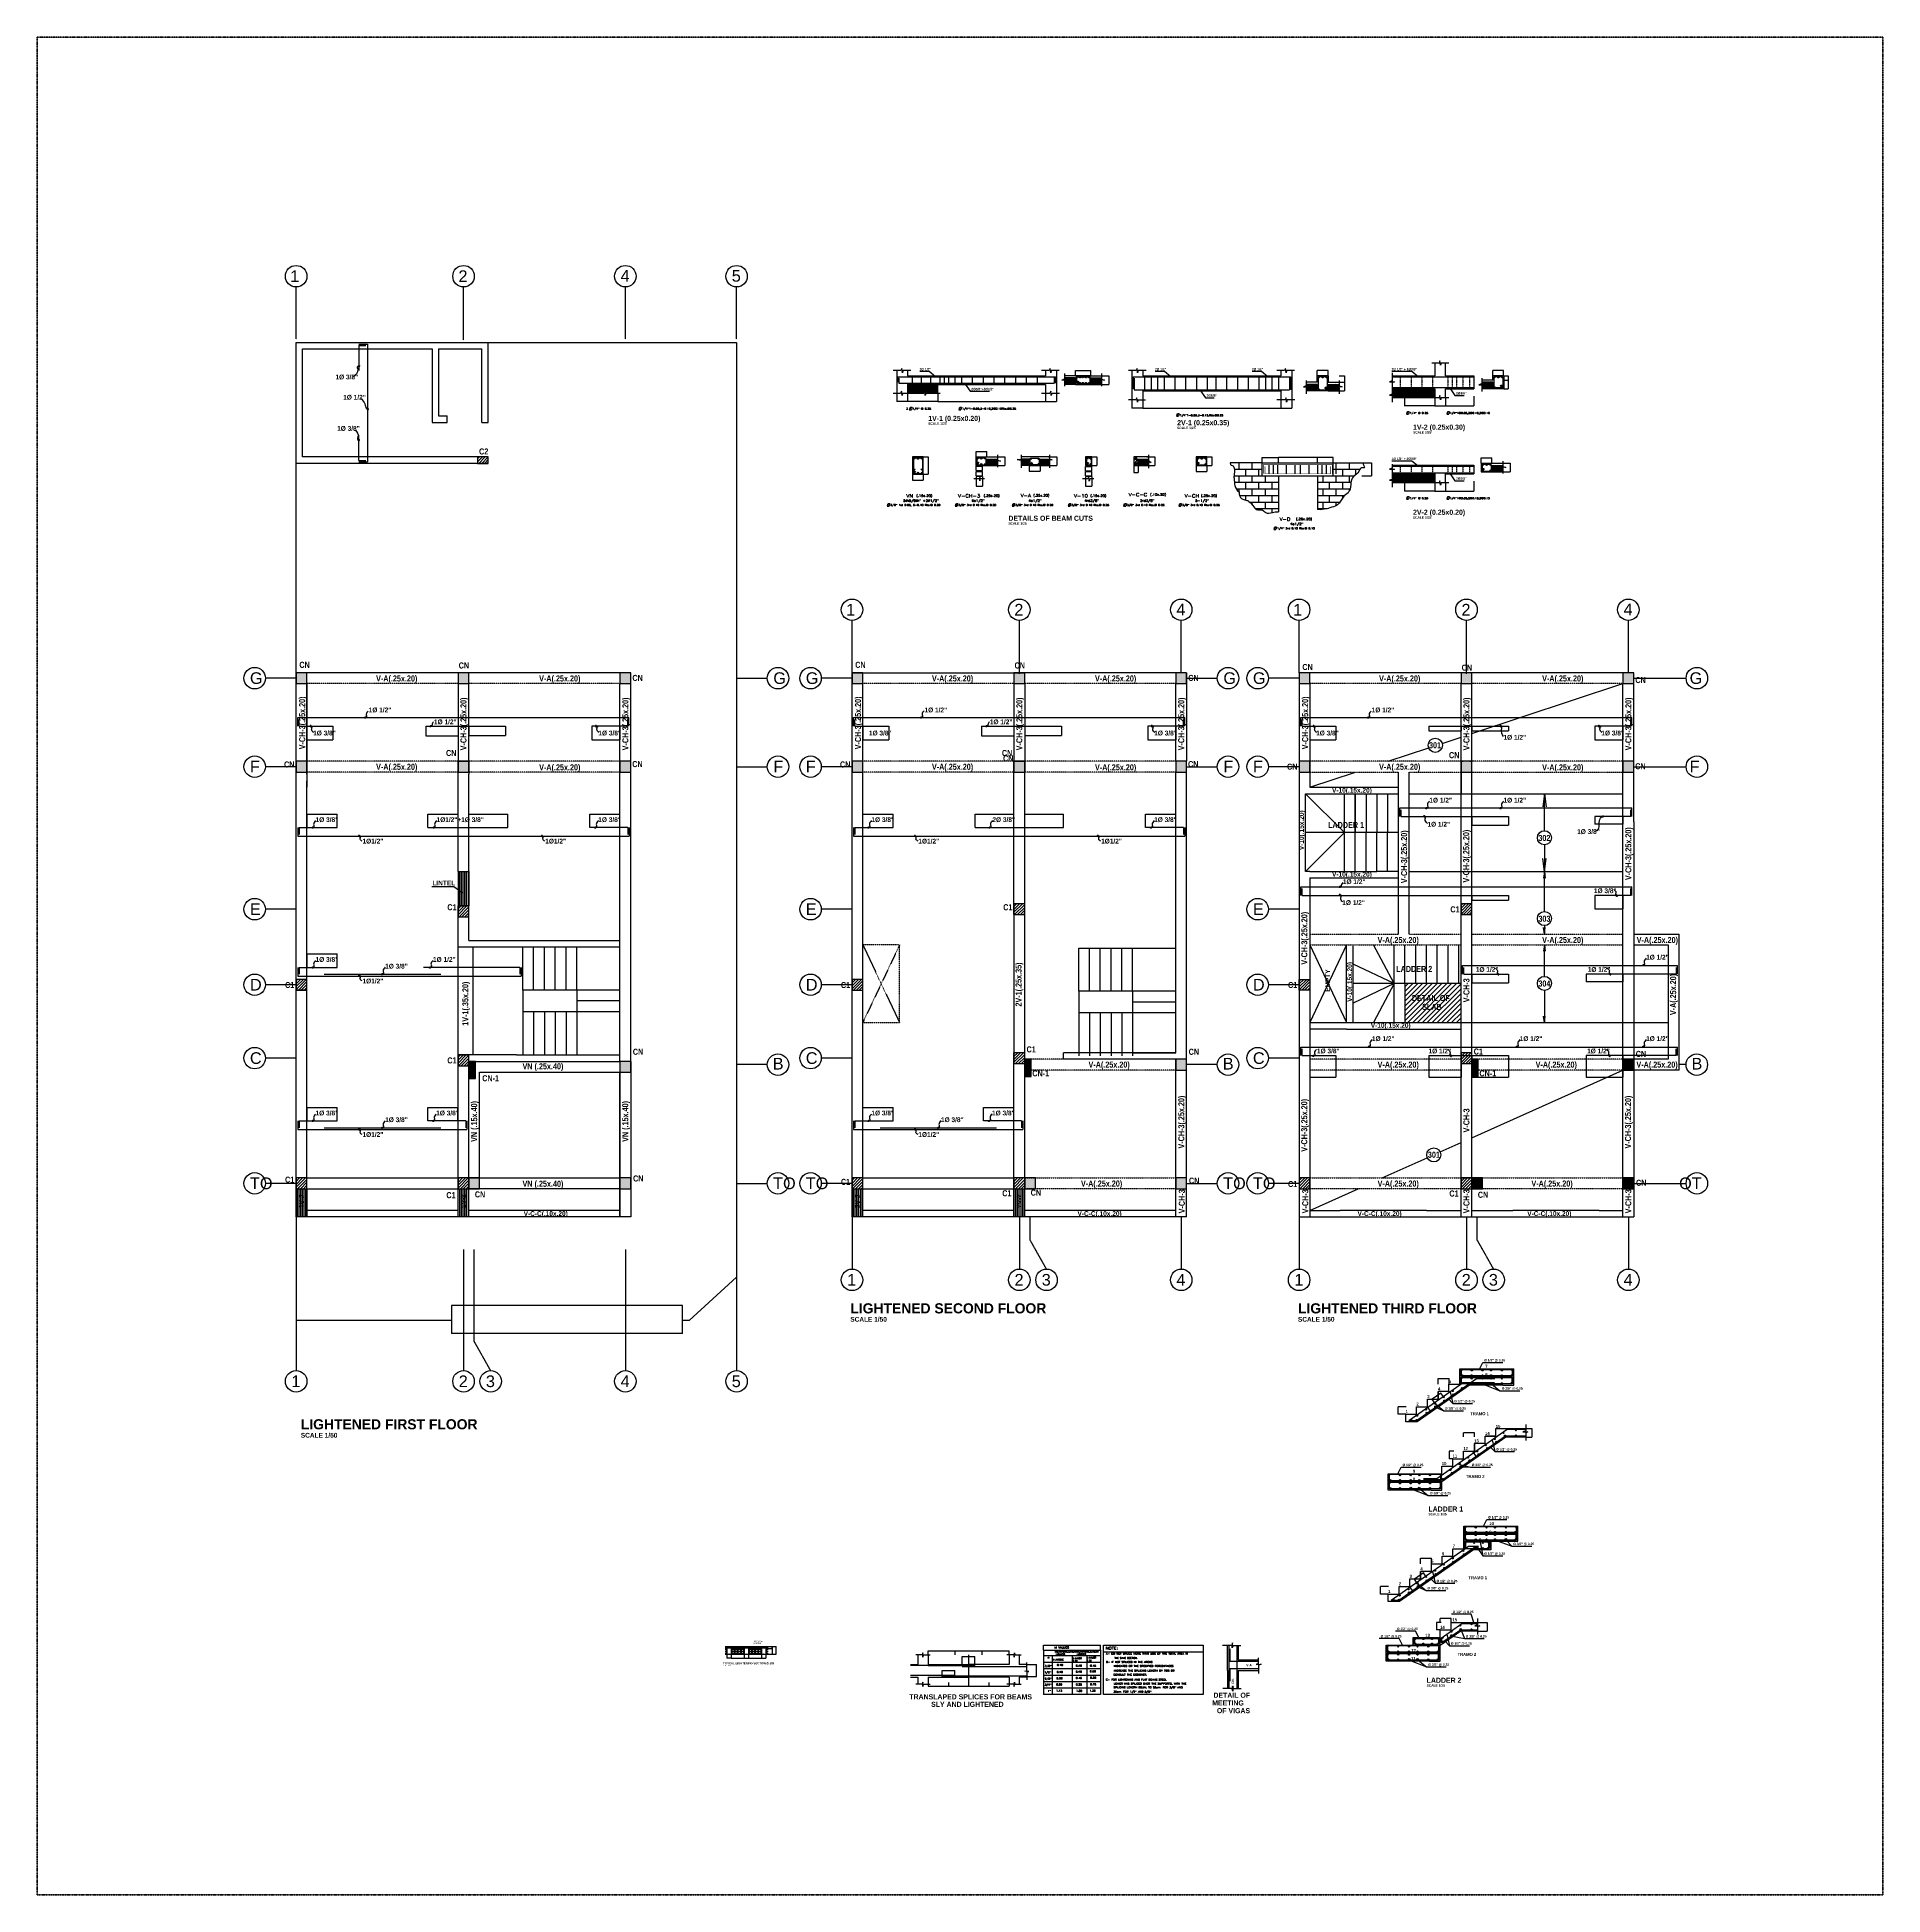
# Model space of a CAD drawing. Header units: millimetres. Extents: x -249630 to 95394, y -188036 to 109963.
# Drawn here: x 52280 to 95027, y -98829 to -55806 of the extents above; entities that cross this region are included whole.
import ezdxf

# ---------------------------------------------------------------- set-up
doc = ezdxf.new("R2010")
doc.units = ezdxf.units.MM
doc.header["$PDMODE"] = 2
for name, pattern in [('ACAD_ISO04W100', [30, 24, -3, 0, -3]), ('DASHED2', [9.525, 6.35, -3.175]), ('HID8', [10, 8, -2]), ('HIDDEN', [9.525, 6.35, -3.175])]:
    doc.linetypes.add(name, pattern=pattern)
for name, color, linetype in [('04', 4, 'Continuous'), ('05', 5, 'Continuous'), ('DETALLES', 3, 'Continuous'), ('EJES', 161, 'Continuous'), ('Estribos', 3, 'HIDDEN'), ('Layer1', 2, 'Continuous'), ('Layer11', 30, 'Continuous'), ('Layer2', 8, 'Continuous'), ('Layer3', 3, 'Continuous'), ('Layer8', 8, 'Continuous'), ('SOMBRA', 252, 'Continuous'), ('SUBTITULOS', 90, 'Continuous'), ('TEXTO1', 7, 'Continuous'), ('TEXTOS', 11, 'Continuous'), ('TITULOS', 180, 'Continuous'), ('Vanos', 2, 'Continuous'), ('VEREDA', 1, 'Continuous')]:
    doc.layers.add(name, color=color, linetype=linetype)
doc.styles.add('ARIAL', font='arial.ttf', dxfattribs={"height": 0.14})
doc.styles.add('COTAS', font='arial.ttf', dxfattribs={"width": 1.1})
doc.styles.add('DESCRIPCION(E)', font='swisscbi.ttf', dxfattribs={"width": 1.1, "oblique": 15, "height": 0.15})
doc.styles.add('ROMANS', font='romans')
doc.styles.add('SUBTITULOS(E)', font='swisscbi.ttf', dxfattribs={"oblique": 15, "height": 0.2})
doc.styles.add('TITULOS(E)', font='swisscbi.ttf', dxfattribs={"oblique": 15, "height": 0.23})
doc.dimstyles.new('Copy of COTA1-10', dxfattribs={"dimscale": 0.1, "dimtxt": 0.22, "dimasz": 0.12, "dimexe": 0.08, "dimexo": 0.05, "dimgap": 0.076, "dimtad": 2, "dimtih": 1, "dimtoh": 1, "dimzin": 4, "dimdsep": 46, "dimtxsty": 'COTAS', "dimblk": 'ARCHTICK', "dimcen": -0.1, "dimclrd": 141, "dimclre": 141, "dimclrt": 11, "dimadec": 0, "dimazin": 0, "dimtfac": 1, "dimtix": 1, "dimtmove": 1, "dimatfit": 3, "dimfxl": 1, "dimtolj": 1, "dimtzin": 0, "dimarcsym": 0})
doc.dimstyles.new('Copy of COTA1-25', dxfattribs={"dimscale": 0.25, "dimtxt": 0.22, "dimasz": 0.12, "dimexe": 0.08, "dimexo": 0.05, "dimgap": 0.076, "dimtad": 2, "dimtih": 1, "dimtoh": 1, "dimzin": 4, "dimdsep": 46, "dimtxsty": 'COTAS', "dimblk": 'ARCHTICK', "dimcen": -0.1, "dimclrd": 141, "dimclre": 141, "dimclrt": 11, "dimadec": 0, "dimazin": 0, "dimtfac": 1, "dimtix": 1, "dimtmove": 1, "dimatfit": 3, "dimfxl": 1, "dimtolj": 1, "dimtzin": 0, "dimarcsym": 0})
doc.dimstyles.new('COTA1-10', dxfattribs={"dimscale": 0.1, "dimtxt": 0.22, "dimasz": 0.12, "dimexe": 0.08, "dimexo": 0.05, "dimgap": 0.076, "dimtad": 2, "dimzin": 4, "dimdsep": 46, "dimtxsty": 'COTAS', "dimblk": 'ARCHTICK', "dimcen": -0.1, "dimclrd": 141, "dimclre": 141, "dimclrt": 11, "dimadec": 0, "dimazin": 0, "dimtfac": 1, "dimtix": 1, "dimtmove": 1, "dimatfit": 3, "dimfxl": 1, "dimtolj": 1, "dimtzin": 0, "dimarcsym": 0})
doc.dimstyles.new('COTA1-25', dxfattribs={"dimscale": 0.25, "dimtxt": 0.22, "dimasz": 0.12, "dimexe": 0.08, "dimexo": 0.05, "dimgap": 0.076, "dimtad": 2, "dimzin": 4, "dimdsep": 46, "dimtxsty": 'COTAS', "dimblk": 'ARCHTICK', "dimcen": -0.1, "dimclrd": 141, "dimclre": 141, "dimclrt": 11, "dimadec": 0, "dimazin": 0, "dimtfac": 1, "dimtix": 1, "dimtmove": 1, "dimatfit": 3, "dimfxl": 1, "dimtolj": 1, "dimtzin": 0, "dimarcsym": 0})
doc.dimstyles.new('COTA1-50', dxfattribs={"dimscale": 0.5, "dimtxt": 0.22, "dimasz": 0.12, "dimexe": 0.08, "dimexo": 0.05, "dimgap": 0.076, "dimtad": 2, "dimzin": 4, "dimdsep": 46, "dimtxsty": 'COTAS', "dimblk": 'ARCHTICK', "dimcen": -0.1, "dimclrd": 141, "dimclre": 141, "dimclrt": 11, "dimadec": 0, "dimazin": 0, "dimtfac": 1, "dimtix": 1, "dimtmove": 1, "dimatfit": 3, "dimfxl": 1, "dimtolj": 1, "dimtzin": 0, "dimarcsym": 0})
pattern_1 = [(45, (-23895.71, -287373.35), (-33.67596, 33.67596), [])]
pattern_2 = [(45, (-96189.18, -287423.35), (-33.6759605, 33.6759605), [])]
pattern_3 = [(90, (-98613.554, -287423.35), (-40, 2e-15), [])]

# ---------------------------------------------------------------- blocks, each defined once
blk = doc.blocks.new('_ArchTick')
at = {"color": 0, "linetype": 'ByBlock', "const_width": 0.15}
blk.add_lwpolyline([(-0.5, -0.5), (0.5, 0.5)], dxfattribs=at)
blk = doc.blocks.new('*D411')
at = {"layer": 'Defpoints', "color": 0, "transparency": 16777216}
for p in [(81758, -71765), (82358, -71765), (82358, -72076)]:
    blk.add_point(p, dxfattribs=at)
at = {"layer": 'Layer11', "color": 141, "lineweight": -2, "transparency": 16777216}
for p, q in [((81758, -71765), (81758, -72076)), ((82358, -71765), (82358, -72076)), ((81758, -72076), (82358, -72076))]:
    blk.add_line(p, q, dxfattribs=at)
at = {"layer": 'Layer11', "color": 141, "lineweight": -2, "transparency": 16777216, "xscale": 0.06, "yscale": 0.06, "zscale": 0.06, "rotation": 180}
blk.add_blockref('_ArchTick', (81758, -72076), dxfattribs=at)
at = {"layer": 'Layer11', "color": 141, "lineweight": -2, "transparency": 16777216, "xscale": 0.06, "yscale": 0.06, "zscale": 0.06}
blk.add_blockref('_ArchTick', (82358, -72076), dxfattribs=at)
at = {"layer": 'Layer11', "color": 11, "transparency": 16777216, "insert": (82058, -72076), "char_height": 0.11, "attachment_point": 5, "style": 'COTAS'}
blk.add_mtext('\\A1;.60', dxfattribs=at)
blk = doc.blocks.new('*D412')
at = {"layer": 'Defpoints', "color": 0, "transparency": 16777216}
for p in [(84508, -71765), (85258, -71765), (85258, -71875)]:
    blk.add_point(p, dxfattribs=at)
at = {"layer": 'Layer11', "color": 141, "lineweight": -2, "transparency": 16777216}
for p, q in [((84508, -71765), (84508, -71875)), ((85258, -71765), (85258, -71875)), ((84508, -71875), (85258, -71875))]:
    blk.add_line(p, q, dxfattribs=at)
at = {"layer": 'Layer11', "color": 141, "lineweight": -2, "transparency": 16777216, "xscale": 0.06, "yscale": 0.06, "zscale": 0.06, "rotation": 180}
blk.add_blockref('_ArchTick', (84508, -71875), dxfattribs=at)
at = {"layer": 'Layer11', "color": 141, "lineweight": -2, "transparency": 16777216, "xscale": 0.06, "yscale": 0.06, "zscale": 0.06}
blk.add_blockref('_ArchTick', (85258, -71875), dxfattribs=at)
at = {"layer": 'Layer11', "color": 11, "transparency": 16777216, "insert": (84883, -71875), "char_height": 0.11, "attachment_point": 5, "style": 'COTAS'}
blk.add_mtext('\\A1;.75', dxfattribs=at)
blk = doc.blocks.new('*D413')
at = {"layer": 'Defpoints', "color": 0, "transparency": 16777216}
for p in [(85508, -71765), (86358, -71765), (86358, -71875)]:
    blk.add_point(p, dxfattribs=at)
at = {"layer": 'Layer11', "color": 141, "lineweight": -2, "transparency": 16777216}
for p, q in [((85508, -71765), (85508, -71875)), ((86358, -71765), (86358, -71875)), ((85508, -71875), (86358, -71875))]:
    blk.add_line(p, q, dxfattribs=at)
at = {"layer": 'Layer11', "color": 141, "lineweight": -2, "transparency": 16777216, "xscale": 0.06, "yscale": 0.06, "zscale": 0.06, "rotation": 180}
blk.add_blockref('_ArchTick', (85508, -71875), dxfattribs=at)
at = {"layer": 'Layer11', "color": 141, "lineweight": -2, "transparency": 16777216, "xscale": 0.06, "yscale": 0.06, "zscale": 0.06}
blk.add_blockref('_ArchTick', (86358, -71875), dxfattribs=at)
at = {"layer": 'Layer11', "color": 11, "transparency": 16777216, "insert": (85933, -71875), "char_height": 0.11, "attachment_point": 5, "style": 'COTAS'}
blk.add_mtext('\\A1;.85', dxfattribs=at)
blk = doc.blocks.new('*D414')
at = {"layer": 'Defpoints', "color": 0, "transparency": 16777216}
for p in [(88358, -71765), (89008, -71765), (89008, -72076)]:
    blk.add_point(p, dxfattribs=at)
at = {"layer": 'Layer11', "color": 141, "lineweight": -2, "transparency": 16777216}
for p, q in [((88358, -71765), (88358, -72076)), ((89008, -71765), (89008, -72076)), ((88358, -72076), (89008, -72076))]:
    blk.add_line(p, q, dxfattribs=at)
at = {"layer": 'Layer11', "color": 141, "lineweight": -2, "transparency": 16777216, "xscale": 0.06, "yscale": 0.06, "zscale": 0.06, "rotation": 180}
blk.add_blockref('_ArchTick', (88358, -72076), dxfattribs=at)
at = {"layer": 'Layer11', "color": 141, "lineweight": -2, "transparency": 16777216, "xscale": 0.06, "yscale": 0.06, "zscale": 0.06}
blk.add_blockref('_ArchTick', (89008, -72076), dxfattribs=at)
at = {"layer": 'Layer11', "color": 11, "transparency": 16777216, "insert": (88683, -72076), "char_height": 0.11, "attachment_point": 5, "style": 'COTAS'}
blk.add_mtext('\\A1;.65', dxfattribs=at)
blk = doc.blocks.new('*D415')
at = {"layer": 'Defpoints', "color": 0, "transparency": 16777216}
for p in [(85508, -73857), (86358, -73857), (86358, -74059)]:
    blk.add_point(p, dxfattribs=at)
at = {"layer": 'Layer11', "color": 141, "lineweight": -2, "transparency": 16777216}
for p, q in [((85508, -73857), (85508, -74059)), ((86358, -73857), (86358, -74059)), ((85508, -74059), (86358, -74059))]:
    blk.add_line(p, q, dxfattribs=at)
at = {"layer": 'Layer11', "color": 141, "lineweight": -2, "transparency": 16777216, "xscale": 0.06, "yscale": 0.06, "zscale": 0.06, "rotation": 180}
blk.add_blockref('_ArchTick', (85508, -74059), dxfattribs=at)
at = {"layer": 'Layer11', "color": 141, "lineweight": -2, "transparency": 16777216, "xscale": 0.06, "yscale": 0.06, "zscale": 0.06}
blk.add_blockref('_ArchTick', (86358, -74059), dxfattribs=at)
at = {"layer": 'Layer11', "color": 11, "transparency": 16777216, "insert": (85933, -74059), "char_height": 0.11, "attachment_point": 5, "style": 'COTAS'}
blk.add_mtext('\\A1;.85', dxfattribs=at)
blk = doc.blocks.new('*D416')
at = {"layer": 'Defpoints', "color": 0, "transparency": 16777216}
for p in [(88358, -73857), (89008, -73857), (88358, -74029)]:
    blk.add_point(p, dxfattribs=at)
at = {"layer": 'Layer11', "color": 141, "lineweight": -2, "transparency": 16777216}
for p, q in [((88358, -73857), (88358, -74029)), ((89008, -73857), (89008, -74029)), ((89008, -74029), (88358, -74029))]:
    blk.add_line(p, q, dxfattribs=at)
at = {"layer": 'Layer11', "color": 141, "lineweight": -2, "transparency": 16777216, "xscale": 0.06, "yscale": 0.06, "zscale": 0.06, "rotation": 180}
blk.add_blockref('_ArchTick', (88358, -74029), dxfattribs=at)
at = {"layer": 'Layer11', "color": 141, "lineweight": -2, "transparency": 16777216, "xscale": 0.06, "yscale": 0.06, "zscale": 0.06}
blk.add_blockref('_ArchTick', (89008, -74029), dxfattribs=at)
at = {"layer": 'Layer11', "color": 11, "transparency": 16777216, "insert": (88683, -74029), "char_height": 0.11, "attachment_point": 5, "style": 'COTAS'}
blk.add_mtext('\\A1;.65', dxfattribs=at)
blk = doc.blocks.new('*D417')
at = {"layer": 'Defpoints', "color": 0, "transparency": 16777216}
for p in [(85508, -75683), (86358, -75683), (86358, -75793)]:
    blk.add_point(p, dxfattribs=at)
at = {"layer": 'Layer11', "color": 141, "lineweight": -2, "transparency": 16777216}
for p, q in [((85508, -75683), (85508, -75793)), ((86358, -75683), (86358, -75793)), ((85508, -75793), (86358, -75793))]:
    blk.add_line(p, q, dxfattribs=at)
at = {"layer": 'Layer11', "color": 141, "lineweight": -2, "transparency": 16777216, "xscale": 0.06, "yscale": 0.06, "zscale": 0.06, "rotation": 180}
blk.add_blockref('_ArchTick', (85508, -75793), dxfattribs=at)
at = {"layer": 'Layer11', "color": 141, "lineweight": -2, "transparency": 16777216, "xscale": 0.06, "yscale": 0.06, "zscale": 0.06}
blk.add_blockref('_ArchTick', (86358, -75793), dxfattribs=at)
at = {"layer": 'Layer11', "color": 11, "transparency": 16777216, "insert": (85933, -75793), "char_height": 0.11, "attachment_point": 5, "style": 'COTAS'}
blk.add_mtext('\\A1;.85', dxfattribs=at)
blk = doc.blocks.new('*D418')
at = {"layer": 'Defpoints', "color": 0, "transparency": 16777216}
for p in [(88358, -75683), (89008, -75683), (89008, -75994)]:
    blk.add_point(p, dxfattribs=at)
at = {"layer": 'Layer11', "color": 141, "lineweight": -2, "transparency": 16777216}
for p, q in [((88358, -75683), (88358, -75994)), ((89008, -75683), (89008, -75994)), ((88358, -75994), (89008, -75994))]:
    blk.add_line(p, q, dxfattribs=at)
at = {"layer": 'Layer11', "color": 141, "lineweight": -2, "transparency": 16777216, "xscale": 0.06, "yscale": 0.06, "zscale": 0.06, "rotation": 180}
blk.add_blockref('_ArchTick', (88358, -75994), dxfattribs=at)
at = {"layer": 'Layer11', "color": 141, "lineweight": -2, "transparency": 16777216, "xscale": 0.06, "yscale": 0.06, "zscale": 0.06}
blk.add_blockref('_ArchTick', (89008, -75994), dxfattribs=at)
at = {"layer": 'Layer11', "color": 11, "transparency": 16777216, "insert": (88683, -75994), "char_height": 0.11, "attachment_point": 5, "style": 'COTAS'}
blk.add_mtext('\\A1;.65', dxfattribs=at)
blk = doc.blocks.new('*D419')
at = {"layer": 'Defpoints', "color": 0, "transparency": 16777216}
for p in [(85508, -77509), (86358, -77509), (86358, -77711)]:
    blk.add_point(p, dxfattribs=at)
at = {"layer": 'Layer11', "color": 141, "lineweight": -2, "transparency": 16777216}
for p, q in [((85508, -77509), (85508, -77711)), ((85508, -77711), (86358, -77711)), ((86358, -77509), (86358, -77711))]:
    blk.add_line(p, q, dxfattribs=at)
at = {"layer": 'Layer11', "color": 141, "lineweight": -2, "transparency": 16777216, "xscale": 0.06, "yscale": 0.06, "zscale": 0.06, "rotation": 180}
blk.add_blockref('_ArchTick', (85508, -77711), dxfattribs=at)
at = {"layer": 'Layer11', "color": 141, "lineweight": -2, "transparency": 16777216, "xscale": 0.06, "yscale": 0.06, "zscale": 0.06}
blk.add_blockref('_ArchTick', (86358, -77711), dxfattribs=at)
at = {"layer": 'Layer11', "color": 11, "transparency": 16777216, "insert": (85933, -77711), "char_height": 0.11, "attachment_point": 5, "style": 'COTAS'}
blk.add_mtext('\\A1;.85', dxfattribs=at)
blk = doc.blocks.new('*D420')
at = {"layer": 'Defpoints', "color": 0, "transparency": 16777216}
for p in [(88158, -77509), (88158, -77681), (89008, -77509)]:
    blk.add_point(p, dxfattribs=at)
at = {"layer": 'Layer11', "color": 141, "lineweight": -2, "transparency": 16777216}
for p, q in [((88158, -77509), (88158, -77681)), ((89008, -77681), (88158, -77681)), ((89008, -77509), (89008, -77681))]:
    blk.add_line(p, q, dxfattribs=at)
at = {"layer": 'Layer11', "color": 141, "lineweight": -2, "transparency": 16777216, "xscale": 0.06, "yscale": 0.06, "zscale": 0.06, "rotation": 180}
blk.add_blockref('_ArchTick', (88158, -77681), dxfattribs=at)
at = {"layer": 'Layer11', "color": 141, "lineweight": -2, "transparency": 16777216, "xscale": 0.06, "yscale": 0.06, "zscale": 0.06}
blk.add_blockref('_ArchTick', (89008, -77681), dxfattribs=at)
at = {"layer": 'Layer11', "color": 11, "transparency": 16777216, "insert": (88583, -77681), "char_height": 0.11, "attachment_point": 5, "style": 'COTAS'}
blk.add_mtext('\\A1;.85', dxfattribs=at)
blk = doc.blocks.new('*D421')
at = {"layer": 'Defpoints', "color": 0, "transparency": 16777216}
for p in [(85508, -79394), (86358, -79394), (86358, -79891)]:
    blk.add_point(p, dxfattribs=at)
at = {"layer": 'Layer11', "color": 141, "lineweight": -2, "transparency": 16777216}
for p, q in [((85508, -79394), (85508, -79891)), ((86358, -79394), (86358, -79891)), ((85508, -79891), (86358, -79891))]:
    blk.add_line(p, q, dxfattribs=at)
at = {"layer": 'Layer11', "color": 141, "lineweight": -2, "transparency": 16777216, "xscale": 0.06, "yscale": 0.06, "zscale": 0.06, "rotation": 180}
blk.add_blockref('_ArchTick', (85508, -79891), dxfattribs=at)
at = {"layer": 'Layer11', "color": 141, "lineweight": -2, "transparency": 16777216, "xscale": 0.06, "yscale": 0.06, "zscale": 0.06}
blk.add_blockref('_ArchTick', (86358, -79891), dxfattribs=at)
at = {"layer": 'Layer11', "color": 11, "transparency": 16777216, "insert": (85933, -79891), "char_height": 0.11, "attachment_point": 5, "style": 'COTAS'}
blk.add_mtext('\\A1;.85', dxfattribs=at)
blk = doc.blocks.new('*D422')
at = {"layer": 'Defpoints', "color": 0, "transparency": 16777216}
for p in [(88158, -79394), (89008, -79394), (89008, -79891)]:
    blk.add_point(p, dxfattribs=at)
at = {"layer": 'Layer11', "color": 141, "lineweight": -2, "transparency": 16777216}
for p, q in [((88158, -79394), (88158, -79891)), ((89008, -79394), (89008, -79891)), ((88158, -79891), (89008, -79891))]:
    blk.add_line(p, q, dxfattribs=at)
at = {"layer": 'Layer11', "color": 141, "lineweight": -2, "transparency": 16777216, "xscale": 0.06, "yscale": 0.06, "zscale": 0.06, "rotation": 180}
blk.add_blockref('_ArchTick', (88158, -79891), dxfattribs=at)
at = {"layer": 'Layer11', "color": 141, "lineweight": -2, "transparency": 16777216, "xscale": 0.06, "yscale": 0.06, "zscale": 0.06}
blk.add_blockref('_ArchTick', (89008, -79891), dxfattribs=at)
at = {"layer": 'Layer11', "color": 11, "transparency": 16777216, "insert": (88583, -79891), "char_height": 0.11, "attachment_point": 5, "style": 'COTAS'}
blk.add_mtext('\\A1;.85', dxfattribs=at)
blk = doc.blocks.new('*D423')
at = {"layer": 'Defpoints', "color": 0, "transparency": 16777216}
for p in [(84508, -79394), (85258, -79394), (85258, -79891)]:
    blk.add_point(p, dxfattribs=at)
at = {"layer": 'Layer11', "color": 141, "lineweight": -2, "transparency": 16777216}
for p, q in [((84508, -79394), (84508, -79891)), ((85258, -79394), (85258, -79891)), ((84508, -79891), (85258, -79891))]:
    blk.add_line(p, q, dxfattribs=at)
at = {"layer": 'Layer11', "color": 141, "lineweight": -2, "transparency": 16777216, "xscale": 0.06, "yscale": 0.06, "zscale": 0.06, "rotation": 180}
blk.add_blockref('_ArchTick', (84508, -79891), dxfattribs=at)
at = {"layer": 'Layer11', "color": 141, "lineweight": -2, "transparency": 16777216, "xscale": 0.06, "yscale": 0.06, "zscale": 0.06}
blk.add_blockref('_ArchTick', (85258, -79891), dxfattribs=at)
at = {"layer": 'Layer11', "color": 11, "transparency": 16777216, "insert": (84883, -79891), "char_height": 0.11, "attachment_point": 5, "style": 'COTAS'}
blk.add_mtext('\\A1;.75', dxfattribs=at)
blk = doc.blocks.new('*D424')
at = {"layer": 'Defpoints', "color": 0, "transparency": 16777216}
for p in [(81758, -79394), (82358, -79394), (82358, -79891)]:
    blk.add_point(p, dxfattribs=at)
at = {"layer": 'Layer11', "color": 141, "lineweight": -2, "transparency": 16777216}
for p, q in [((81758, -79394), (81758, -79891)), ((82358, -79394), (82358, -79891)), ((81758, -79891), (82358, -79891))]:
    blk.add_line(p, q, dxfattribs=at)
at = {"layer": 'Layer11', "color": 141, "lineweight": -2, "transparency": 16777216, "xscale": 0.06, "yscale": 0.06, "zscale": 0.06, "rotation": 180}
blk.add_blockref('_ArchTick', (81758, -79891), dxfattribs=at)
at = {"layer": 'Layer11', "color": 141, "lineweight": -2, "transparency": 16777216, "xscale": 0.06, "yscale": 0.06, "zscale": 0.06}
blk.add_blockref('_ArchTick', (82358, -79891), dxfattribs=at)
at = {"layer": 'Layer11', "color": 11, "transparency": 16777216, "insert": (82058, -79891), "char_height": 0.11, "attachment_point": 5, "style": 'COTAS'}
blk.add_mtext('\\A1;.60', dxfattribs=at)
blk = doc.blocks.new('*D425')
at = {"color": 141, "lineweight": -2, "transparency": 16777216}
for p, q in [((69311, -93074), (69396, -93074)), ((69311, -93255), (69396, -93255)), ((69396, -93255), (69396, -93074))]:
    blk.add_line(p, q, dxfattribs=at)
at = {"layer": 'Defpoints', "color": 0, "transparency": 16777216}
for p in [(69311, -93074), (69311, -93255), (69396, -93074)]:
    blk.add_point(p, dxfattribs=at)
at = {"color": 141, "lineweight": -2, "transparency": 16777216, "xscale": 0.012, "yscale": 0.012, "zscale": 0.012}
for p, rotation in [((69396, -93074), 90), ((69396, -93255), 270)]:
    blk.add_blockref('_ArchTick', p, dxfattribs=dict(at, rotation=rotation))
at = {"color": 11, "transparency": 16777216, "insert": (69396, -93164), "char_height": 0.022, "attachment_point": 5, "style": 'COTAS'}
blk.add_mtext('\\A1;.20', dxfattribs=at)
blk = doc.blocks.new('*D426')
at = {"color": 141, "lineweight": -2, "transparency": 16777216}
for p, q in [((68754, -93255), (68754, -93347)), ((68754, -93347), (69054, -93347)), ((69054, -93255), (69054, -93347))]:
    blk.add_line(p, q, dxfattribs=at)
at = {"layer": 'Defpoints', "color": 0, "transparency": 16777216}
for p in [(68754, -93255), (69054, -93255), (69054, -93347)]:
    blk.add_point(p, dxfattribs=at)
at = {"color": 141, "lineweight": -2, "transparency": 16777216, "xscale": 0.012, "yscale": 0.012, "zscale": 0.012, "rotation": 180}
blk.add_blockref('_ArchTick', (68754, -93347), dxfattribs=at)
at = {"color": 141, "lineweight": -2, "transparency": 16777216, "xscale": 0.012, "yscale": 0.012, "zscale": 0.012}
blk.add_blockref('_ArchTick', (69054, -93347), dxfattribs=at)
at = {"color": 11, "transparency": 16777216, "insert": (68904, -93347), "char_height": 0.022, "attachment_point": 5, "style": 'COTAS'}
blk.add_mtext('\\A1;.30', dxfattribs=at)
blk = doc.blocks.new('*D427')
at = {"color": 141, "lineweight": -2, "transparency": 16777216}
for p, q in [((68354, -93255), (68354, -93347)), ((68354, -93347), (68654, -93347)), ((68654, -93255), (68654, -93347))]:
    blk.add_line(p, q, dxfattribs=at)
at = {"layer": 'Defpoints', "color": 0, "transparency": 16777216}
for p in [(68354, -93255), (68654, -93255), (68654, -93347)]:
    blk.add_point(p, dxfattribs=at)
at = {"color": 141, "lineweight": -2, "transparency": 16777216, "xscale": 0.012, "yscale": 0.012, "zscale": 0.012, "rotation": 180}
blk.add_blockref('_ArchTick', (68354, -93347), dxfattribs=at)
at = {"color": 141, "lineweight": -2, "transparency": 16777216, "xscale": 0.012, "yscale": 0.012, "zscale": 0.012}
blk.add_blockref('_ArchTick', (68654, -93347), dxfattribs=at)
at = {"color": 11, "transparency": 16777216, "insert": (68504, -93347), "char_height": 0.022, "attachment_point": 5, "style": 'COTAS'}
blk.add_mtext('\\A1;.30', dxfattribs=at)
blk = doc.blocks.new('*D428')
at = {"color": 141, "lineweight": -2, "transparency": 16777216}
for p, q in [((68254, -93255), (68254, -93347)), ((68354, -93347), (68254, -93347)), ((68354, -93255), (68354, -93347))]:
    blk.add_line(p, q, dxfattribs=at)
at = {"layer": 'Defpoints', "color": 0, "transparency": 16777216}
for p in [(68254, -93255), (68254, -93347), (68354, -93255)]:
    blk.add_point(p, dxfattribs=at)
at = {"color": 141, "lineweight": -2, "transparency": 16777216, "xscale": 0.012, "yscale": 0.012, "zscale": 0.012, "rotation": 180}
blk.add_blockref('_ArchTick', (68254, -93347), dxfattribs=at)
at = {"color": 141, "lineweight": -2, "transparency": 16777216, "xscale": 0.012, "yscale": 0.012, "zscale": 0.012}
blk.add_blockref('_ArchTick', (68354, -93347), dxfattribs=at)
at = {"color": 11, "transparency": 16777216, "insert": (68304, -93347), "char_height": 0.022, "attachment_point": 5, "style": 'COTAS'}
blk.add_mtext('\\A1;.10', dxfattribs=at)
blk = doc.blocks.new('*D429')
at = {"color": 141, "lineweight": -2, "transparency": 16777216}
for p, q in [((68654, -93255), (68654, -93347)), ((68654, -93347), (68754, -93347)), ((68754, -93255), (68754, -93347))]:
    blk.add_line(p, q, dxfattribs=at)
at = {"layer": 'Defpoints', "color": 0, "transparency": 16777216}
for p in [(68654, -93255), (68754, -93255), (68754, -93347)]:
    blk.add_point(p, dxfattribs=at)
at = {"color": 141, "lineweight": -2, "transparency": 16777216, "xscale": 0.012, "yscale": 0.012, "zscale": 0.012, "rotation": 180}
blk.add_blockref('_ArchTick', (68654, -93347), dxfattribs=at)
at = {"color": 141, "lineweight": -2, "transparency": 16777216, "xscale": 0.012, "yscale": 0.012, "zscale": 0.012}
blk.add_blockref('_ArchTick', (68754, -93347), dxfattribs=at)
at = {"color": 11, "transparency": 16777216, "insert": (68704, -93347), "char_height": 0.022, "attachment_point": 5, "style": 'COTAS'}
blk.add_mtext('\\A1;.10', dxfattribs=at)
blk = doc.blocks.new('*D430')
at = {"color": 141, "lineweight": -2, "transparency": 16777216}
for p, q in [((69054, -93255), (69054, -93347)), ((69054, -93347), (69154, -93347)), ((69154, -93255), (69154, -93347))]:
    blk.add_line(p, q, dxfattribs=at)
at = {"layer": 'Defpoints', "color": 0, "transparency": 16777216}
for p in [(69054, -93255), (69154, -93255), (69154, -93347)]:
    blk.add_point(p, dxfattribs=at)
at = {"color": 141, "lineweight": -2, "transparency": 16777216, "xscale": 0.012, "yscale": 0.012, "zscale": 0.012, "rotation": 180}
blk.add_blockref('_ArchTick', (69054, -93347), dxfattribs=at)
at = {"color": 141, "lineweight": -2, "transparency": 16777216, "xscale": 0.012, "yscale": 0.012, "zscale": 0.012}
blk.add_blockref('_ArchTick', (69154, -93347), dxfattribs=at)
at = {"color": 11, "transparency": 16777216, "insert": (69104, -93347), "char_height": 0.022, "attachment_point": 5, "style": 'COTAS'}
blk.add_mtext('\\A1;.10', dxfattribs=at)
blk = doc.blocks.new('*D431')
at = {"color": 141, "lineweight": -2, "transparency": 16777216}
for p, q in [((69214, -93074), (69311, -93074)), ((69214, -93124), (69311, -93124)), ((69311, -93099), (69291, -93102)), ((69291, -93102), (69291, -93102)), ((69311, -93124), (69311, -93074))]:
    blk.add_line(p, q, dxfattribs=at)
at = {"layer": 'Defpoints', "color": 0, "transparency": 16777216}
for p in [(69214, -93074), (69214, -93124), (69311, -93074)]:
    blk.add_point(p, dxfattribs=at)
at = {"color": 141, "lineweight": -2, "transparency": 16777216, "xscale": 0.012, "yscale": 0.012, "zscale": 0.012}
for p, rotation in [((69311, -93074), 90), ((69311, -93124), 270)]:
    blk.add_blockref('_ArchTick', p, dxfattribs=dict(at, rotation=rotation))
at = {"color": 11, "transparency": 16777216, "insert": (69291, -93102), "char_height": 0.022, "attachment_point": 5, "style": 'COTAS'}
blk.add_mtext('\\A1;.05', dxfattribs=at)
blk = doc.blocks.new('*D432')
at = {"color": 141, "lineweight": -2, "transparency": 16777216}
for p, q in [((69214, -93124), (69311, -93124)), ((69214, -93255), (69311, -93255)), ((69311, -93255), (69311, -93124))]:
    blk.add_line(p, q, dxfattribs=at)
at = {"layer": 'Defpoints', "color": 0, "transparency": 16777216}
for p in [(69214, -93124), (69214, -93255), (69311, -93124)]:
    blk.add_point(p, dxfattribs=at)
at = {"color": 141, "lineweight": -2, "transparency": 16777216, "xscale": 0.012, "yscale": 0.012, "zscale": 0.012}
for p, rotation in [((69311, -93124), 90), ((69311, -93255), 270)]:
    blk.add_blockref('_ArchTick', p, dxfattribs=dict(at, rotation=rotation))
at = {"color": 11, "transparency": 16777216, "insert": (69311, -93189), "char_height": 0.022, "attachment_point": 5, "style": 'COTAS'}
blk.add_mtext('\\A1;.15', dxfattribs=at)
blk = doc.blocks.new('*D436')
at = {"color": 141, "linetype": 'Continuous', "lineweight": -2, "transparency": 16777216}
for p, q in [((75201, -93491), (75426, -93491)), ((75201, -93776), (75426, -93776)), ((75425, -93776), (75425, -93491))]:
    blk.add_line(p, q, dxfattribs=at)
at = {"layer": 'Defpoints', "color": 0, "linetype": 'Continuous', "transparency": 16777216}
for p in [(75201, -93491), (75201, -93776), (75425, -93491)]:
    blk.add_point(p, dxfattribs=at)
at = {"color": 141, "linetype": 'Continuous', "lineweight": -2, "transparency": 16777216, "xscale": 0.03, "yscale": 0.03, "zscale": 0.03}
for p, rotation in [((75425, -93491), 90), ((75425, -93776), 270)]:
    blk.add_blockref('_ArchTick', p, dxfattribs=dict(at, rotation=rotation))
at = {"color": 11, "linetype": 'Continuous', "transparency": 16777216, "insert": (75426, -93634), "char_height": 0.055, "attachment_point": 5, "style": 'COTAS'}
blk.add_mtext('\\A1;H', dxfattribs=at)
blk = doc.blocks.new('*D437')
at = {"color": 141, "linetype": 'Continuous', "lineweight": -2, "transparency": 16777216}
for p, q in [((73852, -93912), (73852, -93999)), ((73852, -93999), (74321, -93999)), ((74321, -93912), (74321, -93999))]:
    blk.add_line(p, q, dxfattribs=at)
at = {"layer": 'Defpoints', "color": 0, "linetype": 'Continuous', "transparency": 16777216}
for p in [(73852, -93912), (74321, -93912), (74321, -93999)]:
    blk.add_point(p, dxfattribs=at)
at = {"color": 141, "linetype": 'Continuous', "lineweight": -2, "transparency": 16777216, "xscale": 0.03, "yscale": 0.03, "zscale": 0.03, "rotation": 180}
blk.add_blockref('_ArchTick', (73852, -93999), dxfattribs=at)
at = {"color": 141, "linetype": 'Continuous', "lineweight": -2, "transparency": 16777216, "xscale": 0.03, "yscale": 0.03, "zscale": 0.03}
blk.add_blockref('_ArchTick', (74321, -93999), dxfattribs=at)
at = {"color": 11, "linetype": 'Continuous', "transparency": 16777216, "insert": (74087, -93999), "char_height": 0.055, "attachment_point": 5, "style": 'COTAS'}
blk.add_mtext('\\A1;L/4', dxfattribs=at)
blk = doc.blocks.new('*D438')
at = {"color": 141, "linetype": 'Continuous', "lineweight": -2, "transparency": 16777216}
for p, q in [((74321, -93912), (74321, -93999)), ((74321, -93999), (74790, -93999)), ((74790, -93912), (74790, -93999))]:
    blk.add_line(p, q, dxfattribs=at)
at = {"layer": 'Defpoints', "color": 0, "linetype": 'Continuous', "transparency": 16777216}
for p in [(74321, -93912), (74790, -93912), (74790, -93999)]:
    blk.add_point(p, dxfattribs=at)
at = {"color": 141, "linetype": 'Continuous', "lineweight": -2, "transparency": 16777216, "xscale": 0.03, "yscale": 0.03, "zscale": 0.03, "rotation": 180}
blk.add_blockref('_ArchTick', (74321, -93999), dxfattribs=at)
at = {"color": 141, "linetype": 'Continuous', "lineweight": -2, "transparency": 16777216, "xscale": 0.03, "yscale": 0.03, "zscale": 0.03}
blk.add_blockref('_ArchTick', (74790, -93999), dxfattribs=at)
at = {"color": 11, "linetype": 'Continuous', "transparency": 16777216, "insert": (74555, -93999), "char_height": 0.055, "attachment_point": 5, "style": 'COTAS'}
blk.add_mtext('\\A1;L/4', dxfattribs=at)
blk = doc.blocks.new('*D439')
at = {"color": 141, "linetype": 'Continuous', "lineweight": -2, "transparency": 16777216}
for p, q in [((72915, -93912), (72915, -93999)), ((72915, -93999), (73384, -93999)), ((73384, -93912), (73384, -93999))]:
    blk.add_line(p, q, dxfattribs=at)
at = {"layer": 'Defpoints', "color": 0, "linetype": 'Continuous', "transparency": 16777216}
for p in [(72915, -93912), (73384, -93912), (73384, -93999)]:
    blk.add_point(p, dxfattribs=at)
at = {"color": 141, "linetype": 'Continuous', "lineweight": -2, "transparency": 16777216, "xscale": 0.03, "yscale": 0.03, "zscale": 0.03, "rotation": 180}
blk.add_blockref('_ArchTick', (72915, -93999), dxfattribs=at)
at = {"color": 141, "linetype": 'Continuous', "lineweight": -2, "transparency": 16777216, "xscale": 0.03, "yscale": 0.03, "zscale": 0.03}
blk.add_blockref('_ArchTick', (73384, -93999), dxfattribs=at)
at = {"color": 11, "linetype": 'Continuous', "transparency": 16777216, "insert": (73149, -93999), "char_height": 0.055, "attachment_point": 5, "style": 'COTAS'}
blk.add_mtext('\\A1;L/4', dxfattribs=at)
blk = doc.blocks.new('*D440')
at = {"color": 141, "linetype": 'Continuous', "lineweight": -2, "transparency": 16777216}
for p, q in [((73384, -93912), (73384, -93999)), ((73384, -93999), (73852, -93999)), ((73852, -93912), (73852, -93999))]:
    blk.add_line(p, q, dxfattribs=at)
at = {"layer": 'Defpoints', "color": 0, "linetype": 'Continuous', "transparency": 16777216}
for p in [(73384, -93912), (73852, -93912), (73852, -93999)]:
    blk.add_point(p, dxfattribs=at)
at = {"color": 141, "linetype": 'Continuous', "lineweight": -2, "transparency": 16777216, "xscale": 0.03, "yscale": 0.03, "zscale": 0.03, "rotation": 180}
blk.add_blockref('_ArchTick', (73384, -93999), dxfattribs=at)
at = {"color": 141, "linetype": 'Continuous', "lineweight": -2, "transparency": 16777216, "xscale": 0.03, "yscale": 0.03, "zscale": 0.03}
blk.add_blockref('_ArchTick', (73852, -93999), dxfattribs=at)
at = {"color": 11, "linetype": 'Continuous', "transparency": 16777216, "insert": (73618, -93999), "char_height": 0.055, "attachment_point": 5, "style": 'COTAS'}
blk.add_mtext('\\A1;L/4', dxfattribs=at)
blk = doc.blocks.new('*D441')
at = {"color": 141, "linetype": 'Continuous', "lineweight": -2, "transparency": 16777216}
for p, q in [((73705, -93521), (73705, -93306)), ((73705, -93306), (73999, -93306)), ((73999, -93521), (73999, -93306))]:
    blk.add_line(p, q, dxfattribs=at)
at = {"layer": 'Defpoints', "color": 0, "linetype": 'Continuous', "transparency": 16777216}
for p in [(73999, -93306), (73705, -93521), (73999, -93521)]:
    blk.add_point(p, dxfattribs=at)
at = {"color": 141, "linetype": 'Continuous', "lineweight": -2, "transparency": 16777216, "xscale": 0.03, "yscale": 0.03, "zscale": 0.03, "rotation": 180}
blk.add_blockref('_ArchTick', (73705, -93306), dxfattribs=at)
at = {"color": 141, "linetype": 'Continuous', "lineweight": -2, "transparency": 16777216, "xscale": 0.03, "yscale": 0.03, "zscale": 0.03}
blk.add_blockref('_ArchTick', (73999, -93306), dxfattribs=at)
at = {"color": 11, "linetype": 'Continuous', "transparency": 16777216, "insert": (73852, -93306), "char_height": 0.055, "attachment_point": 5, "style": 'COTAS'}
blk.add_mtext('\\A1;m', dxfattribs=at)
blk = doc.blocks.new('*D442')
at = {"color": 141, "linetype": 'Continuous', "lineweight": -2, "transparency": 16777216}
for p, q in [((73540, -93271), (73540, -93175)), ((73540, -93175), (74165, -93175)), ((74165, -93271), (74165, -93175))]:
    blk.add_line(p, q, dxfattribs=at)
at = {"layer": 'Defpoints', "color": 0, "linetype": 'Continuous', "transparency": 16777216}
for p in [(73540, -93271), (74165, -93175), (74165, -93271)]:
    blk.add_point(p, dxfattribs=at)
at = {"color": 141, "linetype": 'Continuous', "lineweight": -2, "transparency": 16777216, "xscale": 0.03, "yscale": 0.03, "zscale": 0.03, "rotation": 180}
blk.add_blockref('_ArchTick', (73540, -93175), dxfattribs=at)
at = {"color": 141, "linetype": 'Continuous', "lineweight": -2, "transparency": 16777216, "xscale": 0.03, "yscale": 0.03, "zscale": 0.03}
blk.add_blockref('_ArchTick', (74165, -93175), dxfattribs=at)
at = {"color": 11, "linetype": 'Continuous', "transparency": 16777216, "insert": (73852, -93175), "char_height": 0.055, "attachment_point": 5, "style": 'COTAS'}
blk.add_mtext('\\A1;L/3', dxfattribs=at)
blk = doc.blocks.new('*D443')
at = {"color": 141, "linetype": 'Continuous', "lineweight": -2, "transparency": 16777216}
for p, q in [((73237, -93780), (73237, -93631)), ((73237, -93631), (73531, -93631)), ((73531, -93780), (73531, -93631))]:
    blk.add_line(p, q, dxfattribs=at)
at = {"layer": 'Defpoints', "color": 0, "linetype": 'Continuous', "transparency": 16777216}
for p in [(73237, -93780), (73531, -93631), (73531, -93780)]:
    blk.add_point(p, dxfattribs=at)
at = {"color": 141, "linetype": 'Continuous', "lineweight": -2, "transparency": 16777216, "xscale": 0.03, "yscale": 0.03, "zscale": 0.03, "rotation": 180}
blk.add_blockref('_ArchTick', (73237, -93631), dxfattribs=at)
at = {"color": 141, "linetype": 'Continuous', "lineweight": -2, "transparency": 16777216, "xscale": 0.03, "yscale": 0.03, "zscale": 0.03}
blk.add_blockref('_ArchTick', (73531, -93631), dxfattribs=at)
at = {"color": 11, "linetype": 'Continuous', "transparency": 16777216, "insert": (73384, -93631), "char_height": 0.055, "attachment_point": 5, "style": 'COTAS'}
blk.add_mtext('\\A1;m', dxfattribs=at)
blk = doc.blocks.new('*D444')
at = {"color": 141, "linetype": 'Continuous', "lineweight": -2, "transparency": 16777216}
for p, q in [((74165, -93271), (74165, -93175)), ((74165, -93175), (74790, -93175)), ((74790, -93271), (74790, -93175))]:
    blk.add_line(p, q, dxfattribs=at)
at = {"layer": 'Defpoints', "color": 0, "linetype": 'Continuous', "transparency": 16777216}
for p in [(74165, -93271), (74790, -93175), (74790, -93271)]:
    blk.add_point(p, dxfattribs=at)
at = {"color": 141, "linetype": 'Continuous', "lineweight": -2, "transparency": 16777216, "xscale": 0.03, "yscale": 0.03, "zscale": 0.03, "rotation": 180}
blk.add_blockref('_ArchTick', (74165, -93175), dxfattribs=at)
at = {"color": 141, "linetype": 'Continuous', "lineweight": -2, "transparency": 16777216, "xscale": 0.03, "yscale": 0.03, "zscale": 0.03}
blk.add_blockref('_ArchTick', (74790, -93175), dxfattribs=at)
at = {"color": 11, "linetype": 'Continuous', "transparency": 16777216, "insert": (74477, -93175), "char_height": 0.055, "attachment_point": 5, "style": 'COTAS'}
blk.add_mtext('\\A1;L/3', dxfattribs=at)
blk = doc.blocks.new('*D446')
at = {"color": 141, "linetype": 'Continuous', "lineweight": -2, "transparency": 16777216}
for p, q in [((75702, -65527), (75895, -65527)), ((75702, -65727), (75895, -65727)), ((75895, -65527), (75895, -65727))]:
    blk.add_line(p, q, dxfattribs=at)
at = {"layer": 'Defpoints', "color": 0, "linetype": 'Continuous', "transparency": 16777216}
for p in [(75702, -65527), (75702, -65727), (75895, -65727)]:
    blk.add_point(p, dxfattribs=at)
at = {"color": 141, "linetype": 'Continuous', "lineweight": -2, "transparency": 16777216, "xscale": 0.03, "yscale": 0.03, "zscale": 0.03}
for p, rotation in [((75895, -65527), 90), ((75895, -65727), 270)]:
    blk.add_blockref('_ArchTick', p, dxfattribs=dict(at, rotation=rotation))
at = {"color": 11, "linetype": 'Continuous', "transparency": 16777216, "insert": (75896, -65627), "char_height": 0.055, "attachment_point": 5, "style": 'COTAS'}
blk.add_mtext('\\A1;200.00', dxfattribs=at)
blk = doc.blocks.new('*D447')
at = {"color": 141, "linetype": 'Continuous', "lineweight": -2, "transparency": 16777216}
for p, q in [((75258, -65727), (75258, -65857)), ((75507, -65727), (75507, -65857)), ((75258, -65857), (75507, -65857))]:
    blk.add_line(p, q, dxfattribs=at)
at = {"layer": 'Defpoints', "color": 0, "linetype": 'Continuous', "transparency": 16777216}
for p in [(75258, -65727), (75507, -65727), (75507, -65857)]:
    blk.add_point(p, dxfattribs=at)
at = {"color": 141, "linetype": 'Continuous', "lineweight": -2, "transparency": 16777216, "xscale": 0.03, "yscale": 0.03, "zscale": 0.03, "rotation": 180}
blk.add_blockref('_ArchTick', (75258, -65857), dxfattribs=at)
at = {"color": 141, "linetype": 'Continuous', "lineweight": -2, "transparency": 16777216, "xscale": 0.03, "yscale": 0.03, "zscale": 0.03}
blk.add_blockref('_ArchTick', (75507, -65857), dxfattribs=at)
at = {"color": 11, "linetype": 'Continuous', "transparency": 16777216, "insert": (75383, -65857), "char_height": 0.055, "attachment_point": 5, "style": 'COTAS'}
blk.add_mtext('\\A1;249.01', dxfattribs=at)
blk = doc.blocks.new('*D448')
at = {"color": 141, "linetype": 'Continuous', "lineweight": -2, "transparency": 16777216}
for p, q in [((76559, -66032), (76559, -66203)), ((76559, -66203), (76709, -66203)), ((76709, -66032), (76709, -66203))]:
    blk.add_line(p, q, dxfattribs=at)
at = {"layer": 'Defpoints', "color": 0, "linetype": 'Continuous', "transparency": 16777216}
for p in [(76559, -66032), (76709, -66032), (76709, -66203)]:
    blk.add_point(p, dxfattribs=at)
at = {"color": 141, "linetype": 'Continuous', "lineweight": -2, "transparency": 16777216, "xscale": 0.03, "yscale": 0.03, "zscale": 0.03, "rotation": 180}
blk.add_blockref('_ArchTick', (76559, -66203), dxfattribs=at)
at = {"color": 141, "linetype": 'Continuous', "lineweight": -2, "transparency": 16777216, "xscale": 0.03, "yscale": 0.03, "zscale": 0.03}
blk.add_blockref('_ArchTick', (76709, -66203), dxfattribs=at)
at = {"color": 11, "linetype": 'Continuous', "transparency": 16777216, "insert": (76624, -66203), "char_height": 0.055, "attachment_point": 5, "style": 'COTAS'}
blk.add_mtext('\\A1;150.00', dxfattribs=at)
blk = doc.blocks.new('*D449')
at = {"color": 141, "linetype": 'Continuous', "lineweight": -2, "transparency": 16777216}
for p, q in [((76709, -65529), (76825, -65529)), ((76709, -65729), (76825, -65729)), ((76825, -65529), (76825, -65729))]:
    blk.add_line(p, q, dxfattribs=at)
at = {"layer": 'Defpoints', "color": 0, "linetype": 'Continuous', "transparency": 16777216}
for p in [(76709, -65529), (76709, -65729), (76825, -65729)]:
    blk.add_point(p, dxfattribs=at)
at = {"color": 141, "linetype": 'Continuous', "lineweight": -2, "transparency": 16777216, "xscale": 0.03, "yscale": 0.03, "zscale": 0.03}
for p, rotation in [((76825, -65529), 90), ((76825, -65729), 270)]:
    blk.add_blockref('_ArchTick', p, dxfattribs=dict(at, rotation=rotation))
at = {"color": 11, "linetype": 'Continuous', "transparency": 16777216, "insert": (76825, -65629), "char_height": 0.055, "attachment_point": 5, "style": 'COTAS'}
blk.add_mtext('\\A1;199.99', dxfattribs=at)
blk = doc.blocks.new('*D450')
at = {"color": 141, "linetype": 'Continuous', "lineweight": -2, "transparency": 16777216}
for p, q in [((74524, -65527), (74689, -65527)), ((74524, -65727), (74689, -65727)), ((74689, -65527), (74689, -65727))]:
    blk.add_line(p, q, dxfattribs=at)
at = {"layer": 'Defpoints', "color": 0, "linetype": 'Continuous', "transparency": 16777216}
for p in [(74524, -65527), (74524, -65727), (74689, -65727)]:
    blk.add_point(p, dxfattribs=at)
at = {"color": 141, "linetype": 'Continuous', "lineweight": -2, "transparency": 16777216, "xscale": 0.03, "yscale": 0.03, "zscale": 0.03}
for p, rotation in [((74689, -65527), 90), ((74689, -65727), 270)]:
    blk.add_blockref('_ArchTick', p, dxfattribs=dict(at, rotation=rotation))
at = {"color": 11, "linetype": 'Continuous', "transparency": 16777216, "insert": (74689, -65627), "char_height": 0.055, "attachment_point": 5, "style": 'COTAS'}
blk.add_mtext('\\A1;200.00', dxfattribs=at)
blk = doc.blocks.new('A$C38044ED6')
at = {"layer": 'TEXTO1', "ltscale": 0.2}
for p, q in [((0.032, 0.108), (0, 0)), ((0, 0), (0.095, 0)), ((0.052, 0.108), (0.025, 0.016)), ((0.127, 0.108), (0.052, 0.108)), ((0.127, 0.108), (0.095, 0))]:
    blk.add_line(p, q, dxfattribs=at)
blk = doc.blocks.new('*D451')
at = {"color": 141, "linetype": 'Continuous', "lineweight": -2, "transparency": 16777216}
for p, q in [((74024, -65527), (74024, -65404)), ((74024, -65404), (74274, -65404)), ((74274, -65527), (74274, -65404))]:
    blk.add_line(p, q, dxfattribs=at)
at = {"layer": 'Defpoints', "color": 0, "linetype": 'Continuous', "transparency": 16777216}
for p in [(74024, -65527), (74274, -65404), (74274, -65527)]:
    blk.add_point(p, dxfattribs=at)
at = {"color": 141, "linetype": 'Continuous', "lineweight": -2, "transparency": 16777216, "xscale": 0.03, "yscale": 0.03, "zscale": 0.03, "rotation": 180}
blk.add_blockref('_ArchTick', (74024, -65404), dxfattribs=at)
at = {"color": 141, "linetype": 'Continuous', "lineweight": -2, "transparency": 16777216, "xscale": 0.03, "yscale": 0.03, "zscale": 0.03}
blk.add_blockref('_ArchTick', (74274, -65404), dxfattribs=at)
at = {"color": 11, "linetype": 'Continuous', "transparency": 16777216, "insert": (74149, -65404), "char_height": 0.055, "attachment_point": 5, "style": 'COTAS'}
blk.add_mtext('\\A1;250.00', dxfattribs=at)
blk = doc.blocks.new('*D452')
at = {"color": 141, "linetype": 'Continuous', "lineweight": -2, "transparency": 16777216}
for p, q in [((74024, -66031), (74024, -66202)), ((74024, -66202), (74174, -66202)), ((74174, -66031), (74174, -66202))]:
    blk.add_line(p, q, dxfattribs=at)
at = {"layer": 'Defpoints', "color": 0, "linetype": 'Continuous', "transparency": 16777216}
for p in [(74024, -66031), (74174, -66031), (74174, -66202)]:
    blk.add_point(p, dxfattribs=at)
at = {"color": 141, "linetype": 'Continuous', "lineweight": -2, "transparency": 16777216, "xscale": 0.03, "yscale": 0.03, "zscale": 0.03, "rotation": 180}
blk.add_blockref('_ArchTick', (74024, -66202), dxfattribs=at)
at = {"color": 141, "linetype": 'Continuous', "lineweight": -2, "transparency": 16777216, "xscale": 0.03, "yscale": 0.03, "zscale": 0.03}
blk.add_blockref('_ArchTick', (74174, -66202), dxfattribs=at)
at = {"color": 11, "linetype": 'Continuous', "transparency": 16777216, "insert": (74089, -66202), "char_height": 0.055, "attachment_point": 5, "style": 'COTAS'}
blk.add_mtext('\\A1;150.00', dxfattribs=at)
blk = doc.blocks.new('*D453')
at = {"color": 141, "linetype": 'Continuous', "lineweight": -2, "transparency": 16777216}
for p, q in [((77680, -65729), (77680, -65891)), ((77780, -65729), (77780, -65891)), ((77680, -65891), (77780, -65891))]:
    blk.add_line(p, q, dxfattribs=at)
at = {"layer": 'Defpoints', "color": 0, "linetype": 'Continuous', "transparency": 16777216}
for p in [(77680, -65729), (77780, -65729), (77780, -65891)]:
    blk.add_point(p, dxfattribs=at)
at = {"color": 141, "linetype": 'Continuous', "lineweight": -2, "transparency": 16777216, "xscale": 0.03, "yscale": 0.03, "zscale": 0.03, "rotation": 180}
blk.add_blockref('_ArchTick', (77680, -65891), dxfattribs=at)
at = {"color": 141, "linetype": 'Continuous', "lineweight": -2, "transparency": 16777216, "xscale": 0.03, "yscale": 0.03, "zscale": 0.03}
blk.add_blockref('_ArchTick', (77780, -65891), dxfattribs=at)
at = {"color": 11, "linetype": 'Continuous', "transparency": 16777216, "insert": (77730, -65891), "char_height": 0.055, "attachment_point": 5, "style": 'COTAS'}
blk.add_mtext('\\A1;100.00', dxfattribs=at)
blk = doc.blocks.new('*D454')
at = {"color": 141, "linetype": 'Continuous', "lineweight": -2, "transparency": 16777216}
for p, q in [((77977, -65529), (78166, -65529)), ((77977, -65729), (78166, -65729)), ((78166, -65529), (78166, -65729))]:
    blk.add_line(p, q, dxfattribs=at)
at = {"layer": 'Defpoints', "color": 0, "linetype": 'Continuous', "transparency": 16777216}
for p in [(77977, -65529), (77977, -65729), (78166, -65729)]:
    blk.add_point(p, dxfattribs=at)
at = {"color": 141, "linetype": 'Continuous', "lineweight": -2, "transparency": 16777216, "xscale": 0.03, "yscale": 0.03, "zscale": 0.03}
for p, rotation in [((78166, -65529), 90), ((78166, -65729), 270)]:
    blk.add_blockref('_ArchTick', p, dxfattribs=dict(at, rotation=rotation))
at = {"color": 11, "linetype": 'Continuous', "transparency": 16777216, "insert": (78166, -65629), "char_height": 0.055, "attachment_point": 5, "style": 'COTAS'}
blk.add_mtext('\\A1;200.00', dxfattribs=at)
blk = doc.blocks.new('*D455')
at = {"color": 141, "linetype": 'Continuous', "lineweight": -2, "transparency": 16777216}
for p, q in [((72915, -93271), (72915, -93175)), ((72915, -93175), (73540, -93175)), ((73540, -93271), (73540, -93175))]:
    blk.add_line(p, q, dxfattribs=at)
at = {"layer": 'Defpoints', "color": 0, "linetype": 'Continuous', "transparency": 16777216}
for p in [(72915, -93271), (73540, -93175), (73540, -93271)]:
    blk.add_point(p, dxfattribs=at)
at = {"color": 141, "linetype": 'Continuous', "lineweight": -2, "transparency": 16777216, "xscale": 0.03, "yscale": 0.03, "zscale": 0.03, "rotation": 180}
blk.add_blockref('_ArchTick', (72915, -93175), dxfattribs=at)
at = {"color": 141, "linetype": 'Continuous', "lineweight": -2, "transparency": 16777216, "xscale": 0.03, "yscale": 0.03, "zscale": 0.03}
blk.add_blockref('_ArchTick', (73540, -93175), dxfattribs=at)
at = {"color": 11, "linetype": 'Continuous', "transparency": 16777216, "insert": (73227, -93175), "char_height": 0.055, "attachment_point": 5, "style": 'COTAS'}
blk.add_mtext('\\A1;L/3', dxfattribs=at)
blk = doc.blocks.new('*D456')
at = {"color": 141, "linetype": 'Continuous', "lineweight": -2, "transparency": 16777216}
for p, q in [((79372, -65529), (79487, -65529)), ((79372, -65729), (79487, -65729)), ((79487, -65529), (79487, -65729))]:
    blk.add_line(p, q, dxfattribs=at)
at = {"layer": 'Defpoints', "color": 0, "linetype": 'Continuous', "transparency": 16777216}
for p in [(79372, -65529), (79372, -65729), (79487, -65729)]:
    blk.add_point(p, dxfattribs=at)
at = {"color": 141, "linetype": 'Continuous', "lineweight": -2, "transparency": 16777216, "xscale": 0.03, "yscale": 0.03, "zscale": 0.03}
for p, rotation in [((79487, -65529), 90), ((79487, -65729), 270)]:
    blk.add_blockref('_ArchTick', p, dxfattribs=dict(at, rotation=rotation))
at = {"color": 11, "linetype": 'Continuous', "transparency": 16777216, "insert": (79488, -65629), "char_height": 0.055, "attachment_point": 5, "style": 'COTAS'}
blk.add_mtext('\\A1;199.99', dxfattribs=at)
blk = doc.blocks.new('*D457')
at = {"color": 141, "linetype": 'Continuous', "lineweight": -2, "transparency": 16777216}
for p, q in [((79122, -65729), (79122, -65869)), ((79372, -65729), (79372, -65869)), ((79122, -65869), (79372, -65869))]:
    blk.add_line(p, q, dxfattribs=at)
at = {"layer": 'Defpoints', "color": 0, "linetype": 'Continuous', "transparency": 16777216}
for p in [(79122, -65729), (79372, -65729), (79372, -65869)]:
    blk.add_point(p, dxfattribs=at)
at = {"color": 141, "linetype": 'Continuous', "lineweight": -2, "transparency": 16777216, "xscale": 0.03, "yscale": 0.03, "zscale": 0.03, "rotation": 180}
blk.add_blockref('_ArchTick', (79122, -65869), dxfattribs=at)
at = {"color": 141, "linetype": 'Continuous', "lineweight": -2, "transparency": 16777216, "xscale": 0.03, "yscale": 0.03, "zscale": 0.03}
blk.add_blockref('_ArchTick', (79372, -65869), dxfattribs=at)
at = {"color": 11, "linetype": 'Continuous', "transparency": 16777216, "insert": (79247, -65869), "char_height": 0.055, "attachment_point": 5, "style": 'COTAS'}
blk.add_mtext('\\A1;250.00', dxfattribs=at)
blk = doc.blocks.new('*D458')
at = {"layer": 'Defpoints', "color": 0, "transparency": 16777216}
for p in [(81030, -65541), (81030, -65550), (81930, -65648)]:
    blk.add_point(p, dxfattribs=at)
at = {"layer": 'Layer1', "color": 141, "lineweight": -2, "transparency": 16777216}
for p, q in [((81030, -65550), (81030, -65541)), ((81930, -65541), (81030, -65541)), ((81930, -65648), (81930, -65541))]:
    blk.add_line(p, q, dxfattribs=at)
at = {"layer": 'Layer1', "color": 141, "lineweight": -2, "transparency": 16777216, "xscale": 0.03, "yscale": 0.03, "zscale": 0.03, "rotation": 180}
blk.add_blockref('_ArchTick', (81030, -65541), dxfattribs=at)
at = {"layer": 'Layer1', "color": 141, "lineweight": -2, "transparency": 16777216, "xscale": 0.03, "yscale": 0.03, "zscale": 0.03}
blk.add_blockref('_ArchTick', (81930, -65541), dxfattribs=at)
at = {"layer": 'Layer1', "color": 11, "transparency": 16777216, "insert": (81480, -65541), "char_height": 0.055, "attachment_point": 5, "style": 'COTAS'}
blk.add_mtext('\\A1;0.90', dxfattribs=at)
blk = doc.blocks.new('*D459')
at = {"color": 141, "linetype": 'Continuous', "lineweight": -2, "transparency": 16777216}
for p, q in [((81930, -65663), (81930, -65541)), ((82298, -65541), (81930, -65541)), ((82298, -65663), (82298, -65541))]:
    blk.add_line(p, q, dxfattribs=at)
at = {"layer": 'Defpoints', "color": 0, "linetype": 'Continuous', "transparency": 16777216}
for p in [(81930, -65541), (81930, -65663), (82298, -65663)]:
    blk.add_point(p, dxfattribs=at)
at = {"color": 141, "linetype": 'Continuous', "lineweight": -2, "transparency": 16777216, "xscale": 0.03, "yscale": 0.03, "zscale": 0.03, "rotation": 180}
blk.add_blockref('_ArchTick', (81930, -65541), dxfattribs=at)
at = {"color": 141, "linetype": 'Continuous', "lineweight": -2, "transparency": 16777216, "xscale": 0.03, "yscale": 0.03, "zscale": 0.03}
blk.add_blockref('_ArchTick', (82298, -65541), dxfattribs=at)
at = {"color": 11, "linetype": 'Continuous', "transparency": 16777216, "insert": (82114, -65541), "char_height": 0.055, "attachment_point": 5, "style": 'COTAS'}
blk.add_mtext('\\A1;0.40', dxfattribs=at)
blk = doc.blocks.new('*D460')
at = {"color": 141, "linetype": 'Continuous', "lineweight": -2, "transparency": 16777216}
for p, q in [((80652, -65663), (80652, -65541)), ((80652, -65541), (81030, -65541)), ((81030, -65673), (81030, -65541))]:
    blk.add_line(p, q, dxfattribs=at)
at = {"layer": 'Defpoints', "color": 0, "linetype": 'Continuous', "transparency": 16777216}
for p in [(80652, -65663), (81030, -65541), (81030, -65673)]:
    blk.add_point(p, dxfattribs=at)
at = {"color": 141, "linetype": 'Continuous', "lineweight": -2, "transparency": 16777216, "xscale": 0.03, "yscale": 0.03, "zscale": 0.03, "rotation": 180}
blk.add_blockref('_ArchTick', (80652, -65541), dxfattribs=at)
at = {"color": 141, "linetype": 'Continuous', "lineweight": -2, "transparency": 16777216, "xscale": 0.03, "yscale": 0.03, "zscale": 0.03}
blk.add_blockref('_ArchTick', (81030, -65541), dxfattribs=at)
at = {"color": 11, "linetype": 'Continuous', "transparency": 16777216, "insert": (80841, -65541), "char_height": 0.055, "attachment_point": 5, "style": 'COTAS'}
blk.add_mtext('\\A1;0.40', dxfattribs=at)
blk = doc.blocks.new('*D461')
at = {"color": 141, "linetype": 'Continuous', "lineweight": -2, "transparency": 16777216}
for p, q in [((82989, -65663), (83180, -65663)), ((83180, -65663), (83180, -65963)), ((82956, -65963), (83180, -65963))]:
    blk.add_line(p, q, dxfattribs=at)
at = {"layer": 'Defpoints', "color": 0, "linetype": 'Continuous', "transparency": 16777216}
for p in [(82989, -65663), (82956, -65963), (83180, -65963)]:
    blk.add_point(p, dxfattribs=at)
at = {"color": 141, "linetype": 'Continuous', "lineweight": -2, "transparency": 16777216, "xscale": 0.03, "yscale": 0.03, "zscale": 0.03}
for p, rotation in [((83180, -65663), 90), ((83180, -65963), 270)]:
    blk.add_blockref('_ArchTick', p, dxfattribs=dict(at, rotation=rotation))
at = {"color": 11, "linetype": 'Continuous', "transparency": 16777216, "insert": (83180, -65813), "char_height": 0.055, "attachment_point": 5, "style": 'COTAS'}
blk.add_mtext('\\A1;299.83', dxfattribs=at)
blk = doc.blocks.new('*D466')
at = {"layer": 'Defpoints', "color": 0, "transparency": 16777216}
for p in [(59230, -73801), (58530, -74112), (59230, -74112)]:
    blk.add_point(p, dxfattribs=at)
at = {"layer": 'Layer11', "color": 141, "lineweight": -2, "transparency": 16777216}
for p, q in [((58530, -74112), (58530, -73800)), ((58530, -73801), (59230, -73801)), ((59230, -74112), (59230, -73800))]:
    blk.add_line(p, q, dxfattribs=at)
at = {"layer": 'Layer11', "color": 141, "lineweight": -2, "transparency": 16777216, "xscale": 0.06, "yscale": 0.06, "zscale": 0.06, "rotation": 180}
blk.add_blockref('_ArchTick', (58530, -73801), dxfattribs=at)
at = {"layer": 'Layer11', "color": 141, "lineweight": -2, "transparency": 16777216, "xscale": 0.06, "yscale": 0.06, "zscale": 0.06}
blk.add_blockref('_ArchTick', (59230, -73801), dxfattribs=at)
at = {"layer": 'Layer11', "color": 11, "transparency": 16777216, "insert": (58880, -73800), "char_height": 0.11, "attachment_point": 5, "style": 'COTAS'}
blk.add_mtext('\\A1;.70', dxfattribs=at)
blk = doc.blocks.new('*D467')
at = {"layer": 'Defpoints', "color": 0, "transparency": 16777216}
for p in [(62030, -73800), (61330, -74112), (62030, -74112)]:
    blk.add_point(p, dxfattribs=at)
at = {"layer": 'Layer11', "color": 141, "lineweight": -2, "transparency": 16777216}
for p, q in [((61330, -74112), (61330, -73800)), ((61330, -73800), (62030, -73800)), ((62030, -74112), (62030, -73800))]:
    blk.add_line(p, q, dxfattribs=at)
at = {"layer": 'Layer11', "color": 141, "lineweight": -2, "transparency": 16777216, "xscale": 0.06, "yscale": 0.06, "zscale": 0.06, "rotation": 180}
blk.add_blockref('_ArchTick', (61330, -73800), dxfattribs=at)
at = {"layer": 'Layer11', "color": 141, "lineweight": -2, "transparency": 16777216, "xscale": 0.06, "yscale": 0.06, "zscale": 0.06}
blk.add_blockref('_ArchTick', (62030, -73800), dxfattribs=at)
at = {"layer": 'Layer11', "color": 11, "transparency": 16777216, "insert": (61680, -73800), "char_height": 0.11, "attachment_point": 5, "style": 'COTAS'}
blk.add_mtext('\\A1;.70', dxfattribs=at)
blk = doc.blocks.new('*D468')
at = {"layer": 'Defpoints', "color": 0, "transparency": 16777216}
for p in [(63180, -73800), (62280, -74112), (63180, -74112)]:
    blk.add_point(p, dxfattribs=at)
at = {"layer": 'Layer11', "color": 141, "lineweight": -2, "transparency": 16777216}
for p, q in [((62280, -74112), (62280, -73800)), ((62280, -73800), (63180, -73800)), ((63180, -74112), (63180, -73800))]:
    blk.add_line(p, q, dxfattribs=at)
at = {"layer": 'Layer11', "color": 141, "lineweight": -2, "transparency": 16777216, "xscale": 0.06, "yscale": 0.06, "zscale": 0.06, "rotation": 180}
blk.add_blockref('_ArchTick', (62280, -73800), dxfattribs=at)
at = {"layer": 'Layer11', "color": 141, "lineweight": -2, "transparency": 16777216, "xscale": 0.06, "yscale": 0.06, "zscale": 0.06}
blk.add_blockref('_ArchTick', (63180, -73800), dxfattribs=at)
at = {"layer": 'Layer11', "color": 11, "transparency": 16777216, "insert": (62730, -73800), "char_height": 0.11, "attachment_point": 5, "style": 'COTAS'}
blk.add_mtext('\\A1;.90', dxfattribs=at)
blk = doc.blocks.new('*D469')
at = {"layer": 'Defpoints', "color": 0, "transparency": 16777216}
for p in [(65779, -73801), (65079, -74112), (65779, -74112)]:
    blk.add_point(p, dxfattribs=at)
at = {"layer": 'Layer11', "color": 141, "lineweight": -2, "transparency": 16777216}
for p, q in [((65079, -74112), (65079, -73800)), ((65079, -73801), (65779, -73801)), ((65779, -74112), (65779, -73800))]:
    blk.add_line(p, q, dxfattribs=at)
at = {"layer": 'Layer11', "color": 141, "lineweight": -2, "transparency": 16777216, "xscale": 0.06, "yscale": 0.06, "zscale": 0.06, "rotation": 180}
blk.add_blockref('_ArchTick', (65079, -73801), dxfattribs=at)
at = {"layer": 'Layer11', "color": 141, "lineweight": -2, "transparency": 16777216, "xscale": 0.06, "yscale": 0.06, "zscale": 0.06}
blk.add_blockref('_ArchTick', (65779, -73801), dxfattribs=at)
at = {"layer": 'Layer11', "color": 11, "transparency": 16777216, "insert": (65429, -73800), "char_height": 0.11, "attachment_point": 5, "style": 'COTAS'}
blk.add_mtext('\\A1;.70', dxfattribs=at)
blk = doc.blocks.new('*D470')
at = {"layer": 'Defpoints', "color": 0, "transparency": 16777216}
for p in [(58529, -71765), (59129, -71765), (59129, -72076)]:
    blk.add_point(p, dxfattribs=at)
at = {"layer": 'Layer11', "color": 141, "lineweight": -2, "transparency": 16777216}
for p, q in [((58529, -71765), (58529, -72076)), ((59129, -71765), (59129, -72076)), ((58529, -72076), (59129, -72076))]:
    blk.add_line(p, q, dxfattribs=at)
at = {"layer": 'Layer11', "color": 141, "lineweight": -2, "transparency": 16777216, "xscale": 0.06, "yscale": 0.06, "zscale": 0.06, "rotation": 180}
blk.add_blockref('_ArchTick', (58529, -72076), dxfattribs=at)
at = {"layer": 'Layer11', "color": 141, "lineweight": -2, "transparency": 16777216, "xscale": 0.06, "yscale": 0.06, "zscale": 0.06}
blk.add_blockref('_ArchTick', (59129, -72076), dxfattribs=at)
at = {"layer": 'Layer11', "color": 11, "transparency": 16777216, "insert": (58829, -72076), "char_height": 0.11, "attachment_point": 5, "style": 'COTAS'}
blk.add_mtext('\\A1;.60', dxfattribs=at)
blk = doc.blocks.new('*D471')
at = {"layer": 'Defpoints', "color": 0, "transparency": 16777216}
for p in [(61279, -71765), (62029, -71765), (62029, -71988)]:
    blk.add_point(p, dxfattribs=at)
at = {"layer": 'Layer11', "color": 141, "lineweight": -2, "transparency": 16777216}
for p, q in [((61279, -71765), (61279, -71988)), ((62029, -71765), (62029, -71988)), ((61279, -71988), (62029, -71988))]:
    blk.add_line(p, q, dxfattribs=at)
at = {"layer": 'Layer11', "color": 141, "lineweight": -2, "transparency": 16777216, "xscale": 0.06, "yscale": 0.06, "zscale": 0.06, "rotation": 180}
blk.add_blockref('_ArchTick', (61279, -71988), dxfattribs=at)
at = {"layer": 'Layer11', "color": 141, "lineweight": -2, "transparency": 16777216, "xscale": 0.06, "yscale": 0.06, "zscale": 0.06}
blk.add_blockref('_ArchTick', (62029, -71988), dxfattribs=at)
at = {"layer": 'Layer11', "color": 11, "transparency": 16777216, "insert": (61654, -71989), "char_height": 0.11, "attachment_point": 5, "style": 'COTAS'}
blk.add_mtext('\\A1;.75', dxfattribs=at)
blk = doc.blocks.new('*D472')
at = {"layer": 'Defpoints', "color": 0, "transparency": 16777216}
for p in [(62279, -71765), (63129, -71765), (63129, -71983)]:
    blk.add_point(p, dxfattribs=at)
at = {"layer": 'Layer11', "color": 141, "lineweight": -2, "transparency": 16777216}
for p, q in [((62279, -71765), (62279, -71983)), ((63129, -71765), (63129, -71983)), ((62279, -71983), (63129, -71983))]:
    blk.add_line(p, q, dxfattribs=at)
at = {"layer": 'Layer11', "color": 141, "lineweight": -2, "transparency": 16777216, "xscale": 0.06, "yscale": 0.06, "zscale": 0.06, "rotation": 180}
blk.add_blockref('_ArchTick', (62279, -71983), dxfattribs=at)
at = {"layer": 'Layer11', "color": 141, "lineweight": -2, "transparency": 16777216, "xscale": 0.06, "yscale": 0.06, "zscale": 0.06}
blk.add_blockref('_ArchTick', (63129, -71983), dxfattribs=at)
at = {"layer": 'Layer11', "color": 11, "transparency": 16777216, "insert": (62704, -71983), "char_height": 0.11, "attachment_point": 5, "style": 'COTAS'}
blk.add_mtext('\\A1;.85', dxfattribs=at)
blk = doc.blocks.new('*D473')
at = {"layer": 'Defpoints', "color": 0, "transparency": 16777216}
for p in [(65129, -71765), (65779, -71765), (65779, -72076)]:
    blk.add_point(p, dxfattribs=at)
at = {"layer": 'Layer11', "color": 141, "lineweight": -2, "transparency": 16777216}
for p, q in [((65129, -71765), (65129, -72076)), ((65779, -71765), (65779, -72076)), ((65129, -72076), (65779, -72076))]:
    blk.add_line(p, q, dxfattribs=at)
at = {"layer": 'Layer11', "color": 141, "lineweight": -2, "transparency": 16777216, "xscale": 0.06, "yscale": 0.06, "zscale": 0.06, "rotation": 180}
blk.add_blockref('_ArchTick', (65129, -72076), dxfattribs=at)
at = {"layer": 'Layer11', "color": 141, "lineweight": -2, "transparency": 16777216, "xscale": 0.06, "yscale": 0.06, "zscale": 0.06}
blk.add_blockref('_ArchTick', (65779, -72076), dxfattribs=at)
at = {"layer": 'Layer11', "color": 11, "transparency": 16777216, "insert": (65454, -72076), "char_height": 0.11, "attachment_point": 5, "style": 'COTAS'}
blk.add_mtext('\\A1;.65', dxfattribs=at)
blk = doc.blocks.new('*D474')
at = {"layer": 'Defpoints', "color": 0, "transparency": 16777216}
for p in [(71402, -71765), (72002, -71765), (72002, -72076)]:
    blk.add_point(p, dxfattribs=at)
at = {"layer": 'Layer11', "color": 141, "lineweight": -2, "transparency": 16777216}
for p, q in [((71402, -71765), (71402, -72076)), ((72002, -71765), (72002, -72076)), ((71402, -72076), (72002, -72076))]:
    blk.add_line(p, q, dxfattribs=at)
at = {"layer": 'Layer11', "color": 141, "lineweight": -2, "transparency": 16777216, "xscale": 0.06, "yscale": 0.06, "zscale": 0.06, "rotation": 180}
blk.add_blockref('_ArchTick', (71402, -72076), dxfattribs=at)
at = {"layer": 'Layer11', "color": 141, "lineweight": -2, "transparency": 16777216, "xscale": 0.06, "yscale": 0.06, "zscale": 0.06}
blk.add_blockref('_ArchTick', (72002, -72076), dxfattribs=at)
at = {"layer": 'Layer11', "color": 11, "transparency": 16777216, "insert": (71702, -72076), "char_height": 0.11, "attachment_point": 5, "style": 'COTAS'}
blk.add_mtext('\\A1;.60', dxfattribs=at)
blk = doc.blocks.new('*D475')
at = {"layer": 'Defpoints', "color": 0, "transparency": 16777216}
for p in [(74152, -71765), (74902, -71765), (74902, -71988)]:
    blk.add_point(p, dxfattribs=at)
at = {"layer": 'Layer11', "color": 141, "lineweight": -2, "transparency": 16777216}
for p, q in [((74152, -71765), (74152, -71988)), ((74902, -71765), (74902, -71988)), ((74152, -71988), (74902, -71988))]:
    blk.add_line(p, q, dxfattribs=at)
at = {"layer": 'Layer11', "color": 141, "lineweight": -2, "transparency": 16777216, "xscale": 0.06, "yscale": 0.06, "zscale": 0.06, "rotation": 180}
blk.add_blockref('_ArchTick', (74152, -71988), dxfattribs=at)
at = {"layer": 'Layer11', "color": 141, "lineweight": -2, "transparency": 16777216, "xscale": 0.06, "yscale": 0.06, "zscale": 0.06}
blk.add_blockref('_ArchTick', (74902, -71988), dxfattribs=at)
at = {"layer": 'Layer11', "color": 11, "transparency": 16777216, "insert": (74527, -71989), "char_height": 0.11, "attachment_point": 5, "style": 'COTAS'}
blk.add_mtext('\\A1;.75', dxfattribs=at)
blk = doc.blocks.new('*D476')
at = {"layer": 'Defpoints', "color": 0, "transparency": 16777216}
for p in [(75152, -71765), (76002, -71765), (76002, -71983)]:
    blk.add_point(p, dxfattribs=at)
at = {"layer": 'Layer11', "color": 141, "lineweight": -2, "transparency": 16777216}
for p, q in [((75152, -71765), (75152, -71983)), ((76002, -71765), (76002, -71983)), ((75152, -71983), (76002, -71983))]:
    blk.add_line(p, q, dxfattribs=at)
at = {"layer": 'Layer11', "color": 141, "lineweight": -2, "transparency": 16777216, "xscale": 0.06, "yscale": 0.06, "zscale": 0.06, "rotation": 180}
blk.add_blockref('_ArchTick', (75152, -71983), dxfattribs=at)
at = {"layer": 'Layer11', "color": 141, "lineweight": -2, "transparency": 16777216, "xscale": 0.06, "yscale": 0.06, "zscale": 0.06}
blk.add_blockref('_ArchTick', (76002, -71983), dxfattribs=at)
at = {"layer": 'Layer11', "color": 11, "transparency": 16777216, "insert": (75577, -71983), "char_height": 0.11, "attachment_point": 5, "style": 'COTAS'}
blk.add_mtext('\\A1;.85', dxfattribs=at)
blk = doc.blocks.new('*D477')
at = {"layer": 'Defpoints', "color": 0, "transparency": 16777216}
for p in [(78002, -71765), (78652, -71765), (78652, -72076)]:
    blk.add_point(p, dxfattribs=at)
at = {"layer": 'Layer11', "color": 141, "lineweight": -2, "transparency": 16777216}
for p, q in [((78002, -71765), (78002, -72076)), ((78652, -71765), (78652, -72076)), ((78002, -72076), (78652, -72076))]:
    blk.add_line(p, q, dxfattribs=at)
at = {"layer": 'Layer11', "color": 141, "lineweight": -2, "transparency": 16777216, "xscale": 0.06, "yscale": 0.06, "zscale": 0.06, "rotation": 180}
blk.add_blockref('_ArchTick', (78002, -72076), dxfattribs=at)
at = {"layer": 'Layer11', "color": 141, "lineweight": -2, "transparency": 16777216, "xscale": 0.06, "yscale": 0.06, "zscale": 0.06}
blk.add_blockref('_ArchTick', (78652, -72076), dxfattribs=at)
at = {"layer": 'Layer11', "color": 11, "transparency": 16777216, "insert": (78327, -72076), "char_height": 0.11, "attachment_point": 5, "style": 'COTAS'}
blk.add_mtext('\\A1;.65', dxfattribs=at)
blk = doc.blocks.new('*D478')
at = {"color": 141, "linetype": 'Continuous', "lineweight": -2, "transparency": 16777216}
for p, q in [((72803, -65529), (72919, -65529)), ((72919, -65529), (72919, -65929)), ((72803, -65929), (72919, -65929))]:
    blk.add_line(p, q, dxfattribs=at)
at = {"layer": 'Defpoints', "color": 0, "linetype": 'Continuous', "transparency": 16777216}
for p in [(72803, -65529), (72803, -65929), (72919, -65929)]:
    blk.add_point(p, dxfattribs=at)
at = {"color": 141, "linetype": 'Continuous', "lineweight": -2, "transparency": 16777216, "xscale": 0.03, "yscale": 0.03, "zscale": 0.03}
for p, rotation in [((72919, -65529), 90), ((72919, -65929), 270)]:
    blk.add_blockref('_ArchTick', p, dxfattribs=dict(at, rotation=rotation))
at = {"color": 11, "linetype": 'Continuous', "transparency": 16777216, "insert": (72919, -65729), "char_height": 0.055, "attachment_point": 5, "style": 'COTAS'}
blk.add_mtext('\\A1;399.99', dxfattribs=at)
blk = doc.blocks.new('*D479')
at = {"color": 141, "linetype": 'Continuous', "lineweight": -2, "transparency": 16777216}
for p, q in [((72553, -65929), (72553, -66069)), ((72553, -66069), (72803, -66069)), ((72803, -65929), (72803, -66069))]:
    blk.add_line(p, q, dxfattribs=at)
at = {"layer": 'Defpoints', "color": 0, "linetype": 'Continuous', "transparency": 16777216}
for p in [(72553, -65929), (72803, -65929), (72803, -66069)]:
    blk.add_point(p, dxfattribs=at)
at = {"color": 141, "linetype": 'Continuous', "lineweight": -2, "transparency": 16777216, "xscale": 0.03, "yscale": 0.03, "zscale": 0.03, "rotation": 180}
blk.add_blockref('_ArchTick', (72553, -66069), dxfattribs=at)
at = {"color": 141, "linetype": 'Continuous', "lineweight": -2, "transparency": 16777216, "xscale": 0.03, "yscale": 0.03, "zscale": 0.03}
blk.add_blockref('_ArchTick', (72803, -66069), dxfattribs=at)
at = {"color": 11, "linetype": 'Continuous', "transparency": 16777216, "insert": (72678, -66069), "char_height": 0.055, "attachment_point": 5, "style": 'COTAS'}
blk.add_mtext('\\A1;250.00', dxfattribs=at)
blk = doc.blocks.new('*D480')
at = {"layer": 'Defpoints', "color": 0, "transparency": 16777216}
for p in [(59230, -80595), (58530, -80906), (59230, -80906)]:
    blk.add_point(p, dxfattribs=at)
at = {"layer": 'Layer11', "color": 141, "lineweight": -2, "transparency": 16777216}
for p, q in [((58530, -80906), (58530, -80595)), ((58530, -80595), (59230, -80595)), ((59230, -80906), (59230, -80595))]:
    blk.add_line(p, q, dxfattribs=at)
at = {"layer": 'Layer11', "color": 141, "lineweight": -2, "transparency": 16777216, "xscale": 0.06, "yscale": 0.06, "zscale": 0.06, "rotation": 180}
blk.add_blockref('_ArchTick', (58530, -80595), dxfattribs=at)
at = {"layer": 'Layer11', "color": 141, "lineweight": -2, "transparency": 16777216, "xscale": 0.06, "yscale": 0.06, "zscale": 0.06}
blk.add_blockref('_ArchTick', (59230, -80595), dxfattribs=at)
at = {"layer": 'Layer11', "color": 11, "transparency": 16777216, "insert": (58880, -80595), "char_height": 0.11, "attachment_point": 5, "style": 'COTAS'}
blk.add_mtext('\\A1;.70', dxfattribs=at)
blk = doc.blocks.new('*D481')
at = {"layer": 'Defpoints', "color": 0, "transparency": 16777216}
for p in [(62025, -80595), (61325, -80906), (62025, -80906)]:
    blk.add_point(p, dxfattribs=at)
at = {"layer": 'Layer11', "color": 141, "lineweight": -2, "transparency": 16777216}
for p, q in [((61325, -80906), (61325, -80595)), ((61325, -80595), (62025, -80595)), ((62025, -80906), (62025, -80595))]:
    blk.add_line(p, q, dxfattribs=at)
at = {"layer": 'Layer11', "color": 141, "lineweight": -2, "transparency": 16777216, "xscale": 0.06, "yscale": 0.06, "zscale": 0.06, "rotation": 180}
blk.add_blockref('_ArchTick', (61325, -80595), dxfattribs=at)
at = {"layer": 'Layer11', "color": 141, "lineweight": -2, "transparency": 16777216, "xscale": 0.06, "yscale": 0.06, "zscale": 0.06}
blk.add_blockref('_ArchTick', (62025, -80595), dxfattribs=at)
at = {"layer": 'Layer11', "color": 11, "transparency": 16777216, "insert": (61675, -80595), "char_height": 0.11, "attachment_point": 5, "style": 'COTAS'}
blk.add_mtext('\\A1;.70', dxfattribs=at)
blk = doc.blocks.new('*D482')
at = {"layer": 'Defpoints', "color": 0, "transparency": 16777216}
for p in [(58530, -77350), (59230, -77039), (59230, -77350)]:
    blk.add_point(p, dxfattribs=at)
at = {"layer": 'Layer11', "color": 141, "lineweight": -2, "transparency": 16777216}
for p, q in [((58530, -77350), (58530, -77039)), ((58530, -77039), (59230, -77039)), ((59230, -77350), (59230, -77039))]:
    blk.add_line(p, q, dxfattribs=at)
at = {"layer": 'Layer11', "color": 141, "lineweight": -2, "transparency": 16777216, "xscale": 0.06, "yscale": 0.06, "zscale": 0.06, "rotation": 180}
blk.add_blockref('_ArchTick', (58530, -77039), dxfattribs=at)
at = {"layer": 'Layer11', "color": 141, "lineweight": -2, "transparency": 16777216, "xscale": 0.06, "yscale": 0.06, "zscale": 0.06}
blk.add_blockref('_ArchTick', (59230, -77039), dxfattribs=at)
at = {"layer": 'Layer11', "color": 11, "transparency": 16777216, "insert": (58880, -77039), "char_height": 0.11, "attachment_point": 5, "style": 'COTAS'}
blk.add_mtext('\\A1;.70', dxfattribs=at)
blk = doc.blocks.new('*D483')
at = {"layer": 'Defpoints', "color": 0, "transparency": 16777216}
for p in [(72104, -73801), (71404, -74112), (72104, -74112)]:
    blk.add_point(p, dxfattribs=at)
at = {"layer": 'Layer11', "color": 141, "lineweight": -2, "transparency": 16777216}
for p, q in [((71404, -74112), (71404, -73800)), ((71404, -73801), (72104, -73801)), ((72104, -74112), (72104, -73800))]:
    blk.add_line(p, q, dxfattribs=at)
at = {"layer": 'Layer11', "color": 141, "lineweight": -2, "transparency": 16777216, "xscale": 0.06, "yscale": 0.06, "zscale": 0.06, "rotation": 180}
blk.add_blockref('_ArchTick', (71404, -73801), dxfattribs=at)
at = {"layer": 'Layer11', "color": 141, "lineweight": -2, "transparency": 16777216, "xscale": 0.06, "yscale": 0.06, "zscale": 0.06}
blk.add_blockref('_ArchTick', (72104, -73801), dxfattribs=at)
at = {"layer": 'Layer11', "color": 11, "transparency": 16777216, "insert": (71754, -73800), "char_height": 0.11, "attachment_point": 5, "style": 'COTAS'}
blk.add_mtext('\\A1;.70', dxfattribs=at)
blk = doc.blocks.new('*D484')
at = {"layer": 'Defpoints', "color": 0, "transparency": 16777216}
for p in [(74904, -73800), (74004, -74112), (74904, -74112)]:
    blk.add_point(p, dxfattribs=at)
at = {"layer": 'Layer11', "color": 141, "lineweight": -2, "transparency": 16777216}
for p, q in [((74004, -74112), (74004, -73800)), ((74004, -73800), (74904, -73800)), ((74904, -74112), (74904, -73800))]:
    blk.add_line(p, q, dxfattribs=at)
at = {"layer": 'Layer11', "color": 141, "lineweight": -2, "transparency": 16777216, "xscale": 0.06, "yscale": 0.06, "zscale": 0.06, "rotation": 180}
blk.add_blockref('_ArchTick', (74004, -73800), dxfattribs=at)
at = {"layer": 'Layer11', "color": 141, "lineweight": -2, "transparency": 16777216, "xscale": 0.06, "yscale": 0.06, "zscale": 0.06}
blk.add_blockref('_ArchTick', (74904, -73800), dxfattribs=at)
at = {"layer": 'Layer11', "color": 11, "transparency": 16777216, "insert": (74454, -73800), "char_height": 0.11, "attachment_point": 5, "style": 'COTAS'}
blk.add_mtext('\\A1;.90', dxfattribs=at)
blk = doc.blocks.new('*D485')
at = {"layer": 'Defpoints', "color": 0, "transparency": 16777216}
for p in [(76054, -73800), (75154, -74112), (76054, -74112)]:
    blk.add_point(p, dxfattribs=at)
at = {"layer": 'Layer11', "color": 141, "lineweight": -2, "transparency": 16777216}
for p, q in [((75154, -74112), (75154, -73800)), ((75154, -73800), (76054, -73800)), ((76054, -74112), (76054, -73800))]:
    blk.add_line(p, q, dxfattribs=at)
at = {"layer": 'Layer11', "color": 141, "lineweight": -2, "transparency": 16777216, "xscale": 0.06, "yscale": 0.06, "zscale": 0.06, "rotation": 180}
blk.add_blockref('_ArchTick', (75154, -73800), dxfattribs=at)
at = {"layer": 'Layer11', "color": 141, "lineweight": -2, "transparency": 16777216, "xscale": 0.06, "yscale": 0.06, "zscale": 0.06}
blk.add_blockref('_ArchTick', (76054, -73800), dxfattribs=at)
at = {"layer": 'Layer11', "color": 11, "transparency": 16777216, "insert": (75604, -73800), "char_height": 0.11, "attachment_point": 5, "style": 'COTAS'}
blk.add_mtext('\\A1;.90', dxfattribs=at)
blk = doc.blocks.new('*D486')
at = {"layer": 'Defpoints', "color": 0, "transparency": 16777216}
for p in [(78652, -73801), (77952, -74112), (78652, -74112)]:
    blk.add_point(p, dxfattribs=at)
at = {"layer": 'Layer11', "color": 141, "lineweight": -2, "transparency": 16777216}
for p, q in [((77952, -74112), (77952, -73800)), ((77952, -73801), (78652, -73801)), ((78652, -74112), (78652, -73800))]:
    blk.add_line(p, q, dxfattribs=at)
at = {"layer": 'Layer11', "color": 141, "lineweight": -2, "transparency": 16777216, "xscale": 0.06, "yscale": 0.06, "zscale": 0.06, "rotation": 180}
blk.add_blockref('_ArchTick', (77952, -73801), dxfattribs=at)
at = {"layer": 'Layer11', "color": 141, "lineweight": -2, "transparency": 16777216, "xscale": 0.06, "yscale": 0.06, "zscale": 0.06}
blk.add_blockref('_ArchTick', (78652, -73801), dxfattribs=at)
at = {"layer": 'Layer11', "color": 11, "transparency": 16777216, "insert": (78302, -73800), "char_height": 0.11, "attachment_point": 5, "style": 'COTAS'}
blk.add_mtext('\\A1;.70', dxfattribs=at)
blk = doc.blocks.new('*D487')
at = {"layer": 'Defpoints', "color": 0, "transparency": 16777216}
for p in [(72104, -80595), (71404, -80906), (72104, -80906)]:
    blk.add_point(p, dxfattribs=at)
at = {"layer": 'Layer11', "color": 141, "lineweight": -2, "transparency": 16777216}
for p, q in [((71404, -80906), (71404, -80595)), ((71404, -80595), (72104, -80595)), ((72104, -80906), (72104, -80595))]:
    blk.add_line(p, q, dxfattribs=at)
at = {"layer": 'Layer11', "color": 141, "lineweight": -2, "transparency": 16777216, "xscale": 0.06, "yscale": 0.06, "zscale": 0.06, "rotation": 180}
blk.add_blockref('_ArchTick', (71404, -80595), dxfattribs=at)
at = {"layer": 'Layer11', "color": 141, "lineweight": -2, "transparency": 16777216, "xscale": 0.06, "yscale": 0.06, "zscale": 0.06}
blk.add_blockref('_ArchTick', (72104, -80595), dxfattribs=at)
at = {"layer": 'Layer11', "color": 11, "transparency": 16777216, "insert": (71754, -80595), "char_height": 0.11, "attachment_point": 5, "style": 'COTAS'}
blk.add_mtext('\\A1;.70', dxfattribs=at)
blk = doc.blocks.new('*D488')
at = {"layer": 'Defpoints', "color": 0, "transparency": 16777216}
for p in [(74899, -80595), (74199, -80906), (74899, -80906)]:
    blk.add_point(p, dxfattribs=at)
at = {"layer": 'Layer11', "color": 141, "lineweight": -2, "transparency": 16777216}
for p, q in [((74199, -80906), (74199, -80595)), ((74199, -80595), (74899, -80595)), ((74899, -80906), (74899, -80595))]:
    blk.add_line(p, q, dxfattribs=at)
at = {"layer": 'Layer11', "color": 141, "lineweight": -2, "transparency": 16777216, "xscale": 0.06, "yscale": 0.06, "zscale": 0.06, "rotation": 180}
blk.add_blockref('_ArchTick', (74199, -80595), dxfattribs=at)
at = {"layer": 'Layer11', "color": 141, "lineweight": -2, "transparency": 16777216, "xscale": 0.06, "yscale": 0.06, "zscale": 0.06}
blk.add_blockref('_ArchTick', (74899, -80595), dxfattribs=at)
at = {"layer": 'Layer11', "color": 11, "transparency": 16777216, "insert": (74549, -80595), "char_height": 0.11, "attachment_point": 5, "style": 'COTAS'}
blk.add_mtext('\\A1;.70', dxfattribs=at)
blk = doc.blocks.new('*D489')
at = {"color": 141, "linetype": 'Continuous', "lineweight": -2, "transparency": 16777216}
for p, q in [((84650, -64155), (84650, -64347)), ((84650, -64347), (84900, -64347)), ((84900, -64155), (84900, -64347))]:
    blk.add_line(p, q, dxfattribs=at)
at = {"layer": 'Defpoints', "color": 0, "linetype": 'Continuous', "transparency": 16777216}
for p in [(84650, -64155), (84900, -64155), (84900, -64347)]:
    blk.add_point(p, dxfattribs=at)
at = {"color": 141, "linetype": 'Continuous', "lineweight": -2, "transparency": 16777216, "xscale": 0.03, "yscale": 0.03, "zscale": 0.03, "rotation": 180}
blk.add_blockref('_ArchTick', (84650, -64347), dxfattribs=at)
at = {"color": 141, "linetype": 'Continuous', "lineweight": -2, "transparency": 16777216, "xscale": 0.03, "yscale": 0.03, "zscale": 0.03}
blk.add_blockref('_ArchTick', (84900, -64347), dxfattribs=at)
at = {"color": 11, "linetype": 'Continuous', "transparency": 16777216, "insert": (84775, -64347), "char_height": 0.055, "attachment_point": 5, "style": 'COTAS'}
blk.add_mtext('\\A1;250.00', dxfattribs=at)
blk = doc.blocks.new('*D490')
at = {"color": 141, "linetype": 'Continuous', "lineweight": -2, "transparency": 16777216}
for p, q in [((85994, -63647), (85994, -63523)), ((86244, -63523), (85994, -63523)), ((86244, -63647), (86244, -63523))]:
    blk.add_line(p, q, dxfattribs=at)
at = {"layer": 'Defpoints', "color": 0, "linetype": 'Continuous', "transparency": 16777216}
for p in [(85994, -63523), (85994, -63647), (86244, -63647)]:
    blk.add_point(p, dxfattribs=at)
at = {"color": 141, "linetype": 'Continuous', "lineweight": -2, "transparency": 16777216, "xscale": 0.03, "yscale": 0.03, "zscale": 0.03, "rotation": 180}
blk.add_blockref('_ArchTick', (85994, -63523), dxfattribs=at)
at = {"color": 141, "linetype": 'Continuous', "lineweight": -2, "transparency": 16777216, "xscale": 0.03, "yscale": 0.03, "zscale": 0.03}
blk.add_blockref('_ArchTick', (86244, -63523), dxfattribs=at)
at = {"color": 11, "linetype": 'Continuous', "transparency": 16777216, "insert": (86119, -63523), "char_height": 0.055, "attachment_point": 5, "style": 'COTAS'}
blk.add_mtext('\\A1;250.00', dxfattribs=at)
blk = doc.blocks.new('*D491')
at = {"color": 141, "linetype": 'Continuous', "lineweight": -2, "transparency": 16777216}
for p, q in [((86244, -63647), (86351, -63647)), ((86351, -63647), (86351, -63747)), ((86244, -63747), (86351, -63747))]:
    blk.add_line(p, q, dxfattribs=at)
at = {"layer": 'Defpoints', "color": 0, "linetype": 'Continuous', "transparency": 16777216}
for p in [(86244, -63647), (86244, -63747), (86351, -63747)]:
    blk.add_point(p, dxfattribs=at)
at = {"color": 141, "linetype": 'Continuous', "lineweight": -2, "transparency": 16777216, "xscale": 0.03, "yscale": 0.03, "zscale": 0.03}
for p, rotation in [((86351, -63647), 90), ((86351, -63747), 270)]:
    blk.add_blockref('_ArchTick', p, dxfattribs=dict(at, rotation=rotation))
at = {"color": 11, "linetype": 'Continuous', "transparency": 16777216, "insert": (86351, -63697), "char_height": 0.055, "attachment_point": 5, "style": 'COTAS'}
blk.add_mtext('\\A1;100.00', dxfattribs=at)
blk = doc.blocks.new('*D492')
at = {"color": 141, "linetype": 'Continuous', "lineweight": -2, "transparency": 16777216}
for p, q in [((86244, -63747), (86351, -63747)), ((86248, -63947), (86351, -63947)), ((86351, -63747), (86351, -63947))]:
    blk.add_line(p, q, dxfattribs=at)
at = {"layer": 'Defpoints', "color": 0, "linetype": 'Continuous', "transparency": 16777216}
for p in [(86244, -63747), (86248, -63947), (86351, -63947)]:
    blk.add_point(p, dxfattribs=at)
at = {"color": 141, "linetype": 'Continuous', "lineweight": -2, "transparency": 16777216, "xscale": 0.03, "yscale": 0.03, "zscale": 0.03}
for p, rotation in [((86351, -63747), 90), ((86351, -63947), 270)]:
    blk.add_blockref('_ArchTick', p, dxfattribs=dict(at, rotation=rotation))
at = {"color": 11, "linetype": 'Continuous', "transparency": 16777216, "insert": (86351, -63847), "char_height": 0.055, "attachment_point": 5, "style": 'COTAS'}
blk.add_mtext('\\A1;200.00', dxfattribs=at)
blk = doc.blocks.new('*D493')
at = {"color": 141, "linetype": 'Continuous', "lineweight": -2, "transparency": 16777216}
for p, q in [((83950, -64158), (83950, -64347)), ((84650, -64347), (83950, -64347)), ((84650, -64158), (84650, -64347))]:
    blk.add_line(p, q, dxfattribs=at)
at = {"layer": 'Defpoints', "color": 0, "linetype": 'Continuous', "transparency": 16777216}
for p in [(83950, -64158), (83950, -64347), (84650, -64158)]:
    blk.add_point(p, dxfattribs=at)
at = {"color": 141, "linetype": 'Continuous', "lineweight": -2, "transparency": 16777216, "xscale": 0.03, "yscale": 0.03, "zscale": 0.03, "rotation": 180}
blk.add_blockref('_ArchTick', (83950, -64347), dxfattribs=at)
at = {"color": 141, "linetype": 'Continuous', "lineweight": -2, "transparency": 16777216, "xscale": 0.03, "yscale": 0.03, "zscale": 0.03}
blk.add_blockref('_ArchTick', (84650, -64347), dxfattribs=at)
at = {"color": 11, "linetype": 'Continuous', "transparency": 16777216, "insert": (84300, -64347), "char_height": 0.055, "attachment_point": 5, "style": 'COTAS'}
blk.add_mtext('\\A1;700.00', dxfattribs=at)
blk = doc.blocks.new('*D494')
at = {"color": 141, "linetype": 'Continuous', "lineweight": -2, "transparency": 16777216}
for p, q in [((84900, -64155), (84900, -64347)), ((84900, -64347), (85550, -64347)), ((85550, -64121), (85550, -64347))]:
    blk.add_line(p, q, dxfattribs=at)
at = {"layer": 'Defpoints', "color": 0, "linetype": 'Continuous', "transparency": 16777216}
for p in [(84900, -64155), (85550, -64121), (85550, -64347)]:
    blk.add_point(p, dxfattribs=at)
at = {"color": 141, "linetype": 'Continuous', "lineweight": -2, "transparency": 16777216, "xscale": 0.03, "yscale": 0.03, "zscale": 0.03, "rotation": 180}
blk.add_blockref('_ArchTick', (84900, -64347), dxfattribs=at)
at = {"color": 141, "linetype": 'Continuous', "lineweight": -2, "transparency": 16777216, "xscale": 0.03, "yscale": 0.03, "zscale": 0.03}
blk.add_blockref('_ArchTick', (85550, -64347), dxfattribs=at)
at = {"color": 11, "linetype": 'Continuous', "transparency": 16777216, "insert": (85225, -64347), "char_height": 0.055, "attachment_point": 5, "style": 'COTAS'}
blk.add_mtext('\\A1;650.00', dxfattribs=at)
blk = doc.blocks.new('*D495')
at = {"color": 141, "linetype": 'Continuous', "lineweight": -2, "transparency": 16777216}
for p, q in [((84650, -66127), (84650, -66319)), ((84900, -66127), (84900, -66319)), ((84650, -66319), (84900, -66319))]:
    blk.add_line(p, q, dxfattribs=at)
at = {"layer": 'Defpoints', "color": 0, "linetype": 'Continuous', "transparency": 16777216}
for p in [(84650, -66127), (84900, -66127), (84900, -66319)]:
    blk.add_point(p, dxfattribs=at)
at = {"color": 141, "linetype": 'Continuous', "lineweight": -2, "transparency": 16777216, "xscale": 0.03, "yscale": 0.03, "zscale": 0.03, "rotation": 180}
blk.add_blockref('_ArchTick', (84650, -66319), dxfattribs=at)
at = {"color": 141, "linetype": 'Continuous', "lineweight": -2, "transparency": 16777216, "xscale": 0.03, "yscale": 0.03, "zscale": 0.03}
blk.add_blockref('_ArchTick', (84900, -66319), dxfattribs=at)
at = {"color": 11, "linetype": 'Continuous', "transparency": 16777216, "insert": (84775, -66319), "char_height": 0.055, "attachment_point": 5, "style": 'COTAS'}
blk.add_mtext('\\A1;250.00', dxfattribs=at)
blk = doc.blocks.new('*D496')
at = {"color": 141, "linetype": 'Continuous', "lineweight": -2, "transparency": 16777216}
for p, q in [((83950, -66130), (83950, -66319)), ((84650, -66130), (84650, -66319)), ((84650, -66319), (83950, -66319))]:
    blk.add_line(p, q, dxfattribs=at)
at = {"layer": 'Defpoints', "color": 0, "linetype": 'Continuous', "transparency": 16777216}
for p in [(83950, -66130), (84650, -66130), (83950, -66319)]:
    blk.add_point(p, dxfattribs=at)
at = {"color": 141, "linetype": 'Continuous', "lineweight": -2, "transparency": 16777216, "xscale": 0.03, "yscale": 0.03, "zscale": 0.03, "rotation": 180}
blk.add_blockref('_ArchTick', (83950, -66319), dxfattribs=at)
at = {"color": 141, "linetype": 'Continuous', "lineweight": -2, "transparency": 16777216, "xscale": 0.03, "yscale": 0.03, "zscale": 0.03}
blk.add_blockref('_ArchTick', (84650, -66319), dxfattribs=at)
at = {"color": 11, "linetype": 'Continuous', "transparency": 16777216, "insert": (84300, -66319), "char_height": 0.055, "attachment_point": 5, "style": 'COTAS'}
blk.add_mtext('\\A1;700.00', dxfattribs=at)
blk = doc.blocks.new('*D497')
at = {"color": 141, "linetype": 'Continuous', "lineweight": -2, "transparency": 16777216}
for p, q in [((84900, -66127), (84900, -66319)), ((85550, -66092), (85550, -66319)), ((84900, -66319), (85550, -66319))]:
    blk.add_line(p, q, dxfattribs=at)
at = {"layer": 'Defpoints', "color": 0, "linetype": 'Continuous', "transparency": 16777216}
for p in [(84900, -66127), (85550, -66092), (85550, -66319)]:
    blk.add_point(p, dxfattribs=at)
at = {"color": 141, "linetype": 'Continuous', "lineweight": -2, "transparency": 16777216, "xscale": 0.03, "yscale": 0.03, "zscale": 0.03, "rotation": 180}
blk.add_blockref('_ArchTick', (84900, -66319), dxfattribs=at)
at = {"color": 141, "linetype": 'Continuous', "lineweight": -2, "transparency": 16777216, "xscale": 0.03, "yscale": 0.03, "zscale": 0.03}
blk.add_blockref('_ArchTick', (85550, -66319), dxfattribs=at)
at = {"color": 11, "linetype": 'Continuous', "transparency": 16777216, "insert": (85225, -66319), "char_height": 0.055, "attachment_point": 5, "style": 'COTAS'}
blk.add_mtext('\\A1;650.00', dxfattribs=at)
blk = doc.blocks.new('*D498')
at = {"color": 141, "linetype": 'Continuous', "lineweight": -2, "transparency": 16777216}
for p, q in [((86227, -65674), (86392, -65674)), ((86392, -65674), (86392, -65874)), ((86227, -65874), (86392, -65874))]:
    blk.add_line(p, q, dxfattribs=at)
at = {"layer": 'Defpoints', "color": 0, "linetype": 'Continuous', "transparency": 16777216}
for p in [(86227, -65674), (86227, -65874), (86392, -65874)]:
    blk.add_point(p, dxfattribs=at)
at = {"color": 141, "linetype": 'Continuous', "lineweight": -2, "transparency": 16777216, "xscale": 0.03, "yscale": 0.03, "zscale": 0.03}
for p, rotation in [((86392, -65674), 90), ((86392, -65874), 270)]:
    blk.add_blockref('_ArchTick', p, dxfattribs=dict(at, rotation=rotation))
at = {"color": 11, "linetype": 'Continuous', "transparency": 16777216, "insert": (86393, -65774), "char_height": 0.055, "attachment_point": 5, "style": 'COTAS'}
blk.add_mtext('\\A1;200.00', dxfattribs=at)
blk = doc.blocks.new('*D499')
at = {"color": 141, "linetype": 'Continuous', "lineweight": -2, "transparency": 16777216}
for p, q in [((85723, -65674), (85723, -65550)), ((85723, -65550), (85973, -65550)), ((85973, -65674), (85973, -65550))]:
    blk.add_line(p, q, dxfattribs=at)
at = {"layer": 'Defpoints', "color": 0, "linetype": 'Continuous', "transparency": 16777216}
for p in [(85723, -65674), (85973, -65550), (85973, -65674)]:
    blk.add_point(p, dxfattribs=at)
at = {"color": 141, "linetype": 'Continuous', "lineweight": -2, "transparency": 16777216, "xscale": 0.03, "yscale": 0.03, "zscale": 0.03, "rotation": 180}
blk.add_blockref('_ArchTick', (85723, -65550), dxfattribs=at)
at = {"color": 141, "linetype": 'Continuous', "lineweight": -2, "transparency": 16777216, "xscale": 0.03, "yscale": 0.03, "zscale": 0.03}
blk.add_blockref('_ArchTick', (85973, -65550), dxfattribs=at)
at = {"color": 11, "linetype": 'Continuous', "transparency": 16777216, "insert": (85853, -65550), "char_height": 0.055, "attachment_point": 5, "style": 'COTAS'}
blk.add_mtext('\\A1;250.00', dxfattribs=at)
blk = doc.blocks.new('*D500')
at = {"color": 141, "linetype": 'Continuous', "lineweight": -2, "transparency": 16777216}
for p, q in [((81927, -63647), (81927, -63523)), ((82177, -63523), (81927, -63523)), ((82177, -63647), (82177, -63523))]:
    blk.add_line(p, q, dxfattribs=at)
at = {"layer": 'Defpoints', "color": 0, "linetype": 'Continuous', "transparency": 16777216}
for p in [(81927, -63523), (81927, -63647), (82177, -63647)]:
    blk.add_point(p, dxfattribs=at)
at = {"color": 141, "linetype": 'Continuous', "lineweight": -2, "transparency": 16777216, "xscale": 0.03, "yscale": 0.03, "zscale": 0.03, "rotation": 180}
blk.add_blockref('_ArchTick', (81927, -63523), dxfattribs=at)
at = {"color": 141, "linetype": 'Continuous', "lineweight": -2, "transparency": 16777216, "xscale": 0.03, "yscale": 0.03, "zscale": 0.03}
blk.add_blockref('_ArchTick', (82177, -63523), dxfattribs=at)
at = {"color": 11, "linetype": 'Continuous', "transparency": 16777216, "insert": (82052, -63523), "char_height": 0.055, "attachment_point": 5, "style": 'COTAS'}
blk.add_mtext('\\A1;250.00', dxfattribs=at)
blk = doc.blocks.new('*D501')
at = {"color": 141, "linetype": 'Continuous', "lineweight": -2, "transparency": 16777216}
for p, q in [((72437, -64058), (72437, -64247)), ((73137, -64058), (73137, -64247)), ((73137, -64247), (72437, -64247))]:
    blk.add_line(p, q, dxfattribs=at)
at = {"layer": 'Defpoints', "color": 0, "linetype": 'Continuous', "transparency": 16777216}
for p in [(72437, -64058), (73137, -64058), (72437, -64247)]:
    blk.add_point(p, dxfattribs=at)
at = {"color": 141, "linetype": 'Continuous', "lineweight": -2, "transparency": 16777216, "xscale": 0.03, "yscale": 0.03, "zscale": 0.03, "rotation": 180}
blk.add_blockref('_ArchTick', (72437, -64247), dxfattribs=at)
at = {"color": 141, "linetype": 'Continuous', "lineweight": -2, "transparency": 16777216, "xscale": 0.03, "yscale": 0.03, "zscale": 0.03}
blk.add_blockref('_ArchTick', (73137, -64247), dxfattribs=at)
at = {"color": 11, "linetype": 'Continuous', "transparency": 16777216, "insert": (72787, -64247), "char_height": 0.055, "attachment_point": 5, "style": 'COTAS'}
blk.add_mtext('\\A1;700.00', dxfattribs=at)
blk = doc.blocks.new('*D502')
at = {"color": 141, "linetype": 'Continuous', "lineweight": -2, "transparency": 16777216}
for p, q in [((73137, -64055), (73137, -64247)), ((75637, -64021), (75637, -64247)), ((73137, -64247), (75637, -64247))]:
    blk.add_line(p, q, dxfattribs=at)
at = {"layer": 'Defpoints', "color": 0, "linetype": 'Continuous', "transparency": 16777216}
for p in [(73137, -64055), (75637, -64021), (75637, -64247)]:
    blk.add_point(p, dxfattribs=at)
at = {"color": 141, "linetype": 'Continuous', "lineweight": -2, "transparency": 16777216, "xscale": 0.03, "yscale": 0.03, "zscale": 0.03, "rotation": 180}
blk.add_blockref('_ArchTick', (73137, -64247), dxfattribs=at)
at = {"color": 141, "linetype": 'Continuous', "lineweight": -2, "transparency": 16777216, "xscale": 0.03, "yscale": 0.03, "zscale": 0.03}
blk.add_blockref('_ArchTick', (75637, -64247), dxfattribs=at)
at = {"color": 11, "linetype": 'Continuous', "transparency": 16777216, "insert": (74387, -64247), "char_height": 0.055, "attachment_point": 5, "style": 'COTAS'}
blk.add_mtext('\\A1;2500.00', dxfattribs=at)
blk = doc.blocks.new('*D503')
at = {"color": 141, "linetype": 'Continuous', "lineweight": -2, "transparency": 16777216}
for p, q in [((76934, -63647), (77100, -63647)), ((77100, -63647), (77100, -63847)), ((76934, -63847), (77100, -63847))]:
    blk.add_line(p, q, dxfattribs=at)
at = {"layer": 'Defpoints', "color": 0, "linetype": 'Continuous', "transparency": 16777216}
for p in [(76934, -63647), (76934, -63847), (77100, -63847)]:
    blk.add_point(p, dxfattribs=at)
at = {"color": 141, "linetype": 'Continuous', "lineweight": -2, "transparency": 16777216, "xscale": 0.03, "yscale": 0.03, "zscale": 0.03}
for p, rotation in [((77100, -63647), 90), ((77100, -63847), 270)]:
    blk.add_blockref('_ArchTick', p, dxfattribs=dict(at, rotation=rotation))
at = {"color": 11, "linetype": 'Continuous', "transparency": 16777216, "insert": (77100, -63747), "char_height": 0.055, "attachment_point": 5, "style": 'COTAS'}
blk.add_mtext('\\A1;200.00', dxfattribs=at)
blk = doc.blocks.new('*D504')
at = {"color": 141, "linetype": 'Continuous', "lineweight": -2, "transparency": 16777216}
for p, q in [((76330, -63647), (76330, -63523)), ((76330, -63523), (76680, -63523)), ((76680, -63647), (76680, -63523))]:
    blk.add_line(p, q, dxfattribs=at)
at = {"layer": 'Defpoints', "color": 0, "linetype": 'Continuous', "transparency": 16777216}
for p in [(76330, -63647), (76680, -63523), (76680, -63647)]:
    blk.add_point(p, dxfattribs=at)
at = {"color": 141, "linetype": 'Continuous', "lineweight": -2, "transparency": 16777216, "xscale": 0.03, "yscale": 0.03, "zscale": 0.03, "rotation": 180}
blk.add_blockref('_ArchTick', (76330, -63523), dxfattribs=at)
at = {"color": 141, "linetype": 'Continuous', "lineweight": -2, "transparency": 16777216, "xscale": 0.03, "yscale": 0.03, "zscale": 0.03}
blk.add_blockref('_ArchTick', (76680, -63523), dxfattribs=at)
at = {"color": 11, "linetype": 'Continuous', "transparency": 16777216, "insert": (76505, -63523), "char_height": 0.055, "attachment_point": 5, "style": 'COTAS'}
blk.add_mtext('\\A1;350.00', dxfattribs=at)
blk = doc.blocks.new('*D505')
at = {"color": 141, "linetype": 'Continuous', "lineweight": -2, "transparency": 16777216}
for p, q in [((72187, -64058), (72187, -64247)), ((72437, -64058), (72437, -64247)), ((72437, -64247), (72187, -64247))]:
    blk.add_line(p, q, dxfattribs=at)
at = {"layer": 'Defpoints', "color": 0, "linetype": 'Continuous', "transparency": 16777216}
for p in [(72187, -64058), (72437, -64058), (72187, -64247)]:
    blk.add_point(p, dxfattribs=at)
at = {"color": 141, "linetype": 'Continuous', "lineweight": -2, "transparency": 16777216, "xscale": 0.03, "yscale": 0.03, "zscale": 0.03, "rotation": 180}
blk.add_blockref('_ArchTick', (72187, -64247), dxfattribs=at)
at = {"color": 141, "linetype": 'Continuous', "lineweight": -2, "transparency": 16777216, "xscale": 0.03, "yscale": 0.03, "zscale": 0.03}
blk.add_blockref('_ArchTick', (72437, -64247), dxfattribs=at)
at = {"color": 11, "linetype": 'Continuous', "transparency": 16777216, "insert": (72312, -64247), "char_height": 0.055, "attachment_point": 5, "style": 'COTAS'}
blk.add_mtext('\\A1;250.00', dxfattribs=at)
blk = doc.blocks.new('*D506')
at = {"color": 141, "linetype": 'Continuous', "lineweight": -2, "transparency": 16777216}
for p, q in [((75887, -64058), (75887, -64247)), ((75637, -64247), (75637, -64247)), ((75637, -64247), (75887, -64247))]:
    blk.add_line(p, q, dxfattribs=at)
at = {"layer": 'Defpoints', "color": 0, "linetype": 'Continuous', "transparency": 16777216}
for p in [(75887, -64058), (75637, -64247), (75887, -64247)]:
    blk.add_point(p, dxfattribs=at)
at = {"color": 141, "linetype": 'Continuous', "lineweight": -2, "transparency": 16777216, "xscale": 0.03, "yscale": 0.03, "zscale": 0.03, "rotation": 180}
blk.add_blockref('_ArchTick', (75637, -64247), dxfattribs=at)
at = {"color": 141, "linetype": 'Continuous', "lineweight": -2, "transparency": 16777216, "xscale": 0.03, "yscale": 0.03, "zscale": 0.03}
blk.add_blockref('_ArchTick', (75887, -64247), dxfattribs=at)
at = {"color": 11, "linetype": 'Continuous', "transparency": 16777216, "insert": (75762, -64247), "char_height": 0.055, "attachment_point": 5, "style": 'COTAS'}
blk.add_mtext('\\A1;250.00', dxfattribs=at)
blk = doc.blocks.new('*D507')
at = {"color": 141, "linetype": 'Continuous', "lineweight": -2, "transparency": 16777216}
for p, q in [((77886, -64205), (77886, -64397)), ((77886, -64397), (81086, -64397)), ((81086, -64171), (81086, -64397))]:
    blk.add_line(p, q, dxfattribs=at)
at = {"layer": 'Defpoints', "color": 0, "linetype": 'Continuous', "transparency": 16777216}
for p in [(77886, -64205), (81086, -64171), (81086, -64397)]:
    blk.add_point(p, dxfattribs=at)
at = {"color": 141, "linetype": 'Continuous', "lineweight": -2, "transparency": 16777216, "xscale": 0.03, "yscale": 0.03, "zscale": 0.03, "rotation": 180}
blk.add_blockref('_ArchTick', (77886, -64397), dxfattribs=at)
at = {"color": 141, "linetype": 'Continuous', "lineweight": -2, "transparency": 16777216, "xscale": 0.03, "yscale": 0.03, "zscale": 0.03}
blk.add_blockref('_ArchTick', (81086, -64397), dxfattribs=at)
at = {"color": 11, "linetype": 'Continuous', "transparency": 16777216, "insert": (79486, -64397), "char_height": 0.055, "attachment_point": 5, "style": 'COTAS'}
blk.add_mtext('\\A1;3200.00', dxfattribs=at)
blk = doc.blocks.new('*D508')
at = {"color": 141, "linetype": 'Continuous', "lineweight": -2, "transparency": 16777216}
for p, q in [((77636, -64208), (77636, -64397)), ((77886, -64397), (77636, -64397)), ((77886, -64208), (77886, -64397))]:
    blk.add_line(p, q, dxfattribs=at)
at = {"layer": 'Defpoints', "color": 0, "linetype": 'Continuous', "transparency": 16777216}
for p in [(77636, -64208), (77636, -64397), (77886, -64208)]:
    blk.add_point(p, dxfattribs=at)
at = {"color": 141, "linetype": 'Continuous', "lineweight": -2, "transparency": 16777216, "xscale": 0.03, "yscale": 0.03, "zscale": 0.03, "rotation": 180}
blk.add_blockref('_ArchTick', (77636, -64397), dxfattribs=at)
at = {"color": 141, "linetype": 'Continuous', "lineweight": -2, "transparency": 16777216, "xscale": 0.03, "yscale": 0.03, "zscale": 0.03}
blk.add_blockref('_ArchTick', (77886, -64397), dxfattribs=at)
at = {"color": 11, "linetype": 'Continuous', "transparency": 16777216, "insert": (77761, -64397), "char_height": 0.055, "attachment_point": 5, "style": 'COTAS'}
blk.add_mtext('\\A1;250.00', dxfattribs=at)
blk = doc.blocks.new('*D509')
at = {"color": 141, "linetype": 'Continuous', "lineweight": -2, "transparency": 16777216}
for p, q in [((81086, -64397), (81086, -64397)), ((81086, -64397), (81336, -64397)), ((81336, -64208), (81336, -64397))]:
    blk.add_line(p, q, dxfattribs=at)
at = {"layer": 'Defpoints', "color": 0, "linetype": 'Continuous', "transparency": 16777216}
for p in [(81086, -64397), (81336, -64208), (81336, -64397)]:
    blk.add_point(p, dxfattribs=at)
at = {"color": 141, "linetype": 'Continuous', "lineweight": -2, "transparency": 16777216, "xscale": 0.03, "yscale": 0.03, "zscale": 0.03, "rotation": 180}
blk.add_blockref('_ArchTick', (81086, -64397), dxfattribs=at)
at = {"color": 141, "linetype": 'Continuous', "lineweight": -2, "transparency": 16777216, "xscale": 0.03, "yscale": 0.03, "zscale": 0.03}
blk.add_blockref('_ArchTick', (81336, -64397), dxfattribs=at)
at = {"color": 11, "linetype": 'Continuous', "transparency": 16777216, "insert": (81211, -64397), "char_height": 0.055, "attachment_point": 5, "style": 'COTAS'}
blk.add_mtext('\\A1;250.00', dxfattribs=at)
blk = doc.blocks.new('*D510')
at = {"color": 141, "linetype": 'Continuous', "lineweight": -2, "transparency": 16777216}
for p, q in [((82436, -63647), (82561, -63647)), ((82561, -63647), (82561, -63797)), ((82435, -63797), (82561, -63797))]:
    blk.add_line(p, q, dxfattribs=at)
at = {"layer": 'Defpoints', "color": 0, "linetype": 'Continuous', "transparency": 16777216}
for p in [(82436, -63647), (82435, -63797), (82561, -63797)]:
    blk.add_point(p, dxfattribs=at)
at = {"color": 141, "linetype": 'Continuous', "lineweight": -2, "transparency": 16777216, "xscale": 0.03, "yscale": 0.03, "zscale": 0.03}
for p, rotation in [((82561, -63647), 90), ((82561, -63797), 270)]:
    blk.add_blockref('_ArchTick', p, dxfattribs=dict(at, rotation=rotation))
at = {"color": 11, "linetype": 'Continuous', "transparency": 16777216, "insert": (82561, -63722), "char_height": 0.055, "attachment_point": 5, "style": 'COTAS'}
blk.add_mtext('\\A1;150.00', dxfattribs=at)
blk = doc.blocks.new('*D511')
at = {"color": 141, "linetype": 'Continuous', "lineweight": -2, "transparency": 16777216}
for p, q in [((82435, -63797), (82561, -63797)), ((82435, -63997), (82561, -63997)), ((82561, -63797), (82561, -63997))]:
    blk.add_line(p, q, dxfattribs=at)
at = {"layer": 'Defpoints', "color": 0, "linetype": 'Continuous', "transparency": 16777216}
for p in [(82435, -63797), (82435, -63997), (82561, -63997)]:
    blk.add_point(p, dxfattribs=at)
at = {"color": 141, "linetype": 'Continuous', "lineweight": -2, "transparency": 16777216, "xscale": 0.03, "yscale": 0.03, "zscale": 0.03}
for p, rotation in [((82561, -63797), 90), ((82561, -63997), 270)]:
    blk.add_blockref('_ArchTick', p, dxfattribs=dict(at, rotation=rotation))
at = {"color": 11, "linetype": 'Continuous', "transparency": 16777216, "insert": (82561, -63897), "char_height": 0.055, "attachment_point": 5, "style": 'COTAS'}
blk.add_mtext('\\A1;200.00', dxfattribs=at)
blk = doc.blocks.new('*D512')
at = {"layer": 'Defpoints', "color": 0, "transparency": 16777216}
for p in [(84857, -87302), (84588, -87353), (84652, -87445)]:
    blk.add_point(p, dxfattribs=at)
at = {"layer": 'SOMBRA', "color": 141, "lineweight": -2, "transparency": 16777216}
for p, q in [((84793, -87209), (84588, -87353)), ((84857, -87302), (84793, -87209)), ((84652, -87445), (84588, -87353))]:
    blk.add_line(p, q, dxfattribs=at)
at = {"layer": 'SOMBRA', "color": 141, "lineweight": -2, "transparency": 16777216, "xscale": 0.03, "yscale": 0.03, "zscale": 0.03}
for p, rotation in [((84793, -87209), 34.99202019820901), ((84588, -87353), 214.992020198209)]:
    blk.add_blockref('_ArchTick', p, dxfattribs=dict(at, rotation=rotation))
at = {"layer": 'SOMBRA', "color": 11, "transparency": 16777216, "insert": (84690, -87281), "char_height": 0.055, "attachment_point": 5, "style": 'COTAS'}
blk.add_mtext('\\A1;250.00', dxfattribs=at)
blk = doc.blocks.new('*D513')
at = {"layer": 'Defpoints', "color": 0, "transparency": 16777216}
for p in [(84470, -87530), (84556, -87652), (84557, -87652)]:
    blk.add_point(p, dxfattribs=at)
at = {"layer": 'SOMBRA', "color": 141, "lineweight": -2, "transparency": 16777216}
for p, q in [((84470, -87530), (84471, -87529)), ((84471, -87529), (84557, -87652)), ((84556, -87652), (84557, -87652))]:
    blk.add_line(p, q, dxfattribs=at)
at = {"layer": 'SOMBRA', "color": 141, "lineweight": -2, "transparency": 16777216, "xscale": 0.03, "yscale": 0.03, "zscale": 0.03}
for p, rotation in [((84471, -87529), 124.9920201976844), ((84557, -87652), 304.9920201976843)]:
    blk.add_blockref('_ArchTick', p, dxfattribs=dict(at, rotation=rotation))
at = {"layer": 'SOMBRA', "color": 11, "transparency": 16777216, "insert": (84514, -87590), "char_height": 0.055, "attachment_point": 5, "style": 'COTAS'}
blk.add_mtext('\\A1;150.00', dxfattribs=at)
blk = doc.blocks.new('*D514')
at = {"layer": 'Defpoints', "color": 0, "transparency": 16777216}
for p in [(84979, -86869), (84729, -87000), (84979, -87000)]:
    blk.add_point(p, dxfattribs=at)
at = {"layer": 'SOMBRA', "color": 141, "lineweight": -2, "transparency": 16777216}
for p, q in [((84729, -87000), (84729, -86868)), ((84729, -86869), (84979, -86869)), ((84979, -87000), (84979, -86868))]:
    blk.add_line(p, q, dxfattribs=at)
at = {"layer": 'SOMBRA', "color": 141, "lineweight": -2, "transparency": 16777216, "xscale": 0.03, "yscale": 0.03, "zscale": 0.03, "rotation": 180}
blk.add_blockref('_ArchTick', (84729, -86869), dxfattribs=at)
at = {"layer": 'SOMBRA', "color": 141, "lineweight": -2, "transparency": 16777216, "xscale": 0.03, "yscale": 0.03, "zscale": 0.03}
blk.add_blockref('_ArchTick', (84979, -86869), dxfattribs=at)
at = {"layer": 'SOMBRA', "color": 11, "transparency": 16777216, "insert": (84854, -86868), "char_height": 0.055, "attachment_point": 5, "style": 'COTAS'}
blk.add_mtext('\\A1;250.00', dxfattribs=at)
blk = doc.blocks.new('*D515')
at = {"layer": 'Defpoints', "color": 0, "transparency": 16777216}
for p in [(83801, -87525), (83979, -87700), (83985, -87525)]:
    blk.add_point(p, dxfattribs=at)
at = {"layer": 'SOMBRA', "color": 141, "lineweight": -2, "transparency": 16777216}
for p, q in [((83985, -87525), (83801, -87525)), ((83801, -87700), (83801, -87525)), ((83979, -87700), (83801, -87700))]:
    blk.add_line(p, q, dxfattribs=at)
at = {"layer": 'SOMBRA', "color": 141, "lineweight": -2, "transparency": 16777216, "xscale": 0.03, "yscale": 0.03, "zscale": 0.03}
for p, rotation in [((83801, -87525), 90), ((83801, -87700), 270)]:
    blk.add_blockref('_ArchTick', p, dxfattribs=dict(at, rotation=rotation))
at = {"layer": 'SOMBRA', "color": 11, "transparency": 16777216, "insert": (83801, -87612), "char_height": 0.055, "attachment_point": 5, "style": 'COTAS'}
blk.add_mtext('\\A1;175.00', dxfattribs=at)
blk = doc.blocks.new('*D516')
at = {"layer": 'Defpoints', "color": 0, "transparency": 16777216}
for p in [(85316, -88126), (85316, -88220), (85566, -88220)]:
    blk.add_point(p, dxfattribs=at)
at = {"layer": 'SOMBRA', "color": 141, "lineweight": -2, "transparency": 16777216}
for p, q in [((85316, -88220), (85316, -88126)), ((85566, -88126), (85316, -88126)), ((85566, -88220), (85566, -88126))]:
    blk.add_line(p, q, dxfattribs=at)
at = {"layer": 'SOMBRA', "color": 141, "lineweight": -2, "transparency": 16777216, "xscale": 0.03, "yscale": 0.03, "zscale": 0.03, "rotation": 180}
blk.add_blockref('_ArchTick', (85316, -88126), dxfattribs=at)
at = {"layer": 'SOMBRA', "color": 141, "lineweight": -2, "transparency": 16777216, "xscale": 0.03, "yscale": 0.03, "zscale": 0.03}
blk.add_blockref('_ArchTick', (85566, -88126), dxfattribs=at)
at = {"layer": 'SOMBRA', "color": 11, "transparency": 16777216, "insert": (85441, -88126), "char_height": 0.055, "attachment_point": 5, "style": 'COTAS'}
blk.add_mtext('\\A1;250.00', dxfattribs=at)
blk = doc.blocks.new('*D517')
at = {"layer": 'Defpoints', "color": 0, "transparency": 16777216}
for p in [(85088, -88553), (84981, -88728), (85066, -88728)]:
    blk.add_point(p, dxfattribs=at)
at = {"layer": 'SOMBRA', "color": 141, "lineweight": -2, "transparency": 16777216}
for p, q in [((85088, -88553), (84981, -88553)), ((84981, -88553), (84981, -88728)), ((85066, -88728), (84981, -88728))]:
    blk.add_line(p, q, dxfattribs=at)
at = {"layer": 'SOMBRA', "color": 141, "lineweight": -2, "transparency": 16777216, "xscale": 0.03, "yscale": 0.03, "zscale": 0.03}
for p, rotation in [((84981, -88553), 90), ((84981, -88728), 270)]:
    blk.add_blockref('_ArchTick', p, dxfattribs=dict(at, rotation=rotation))
at = {"layer": 'SOMBRA', "color": 11, "transparency": 16777216, "insert": (84981, -88641), "char_height": 0.055, "attachment_point": 5, "style": 'COTAS'}
blk.add_mtext('\\A1;175.00', dxfattribs=at)
blk = doc.blocks.new('*D518')
at = {"layer": 'Defpoints', "color": 0, "transparency": 16777216}
for p in [(85566, -88553), (85620, -88699), (85652, -88676)]:
    blk.add_point(p, dxfattribs=at)
at = {"layer": 'SOMBRA', "color": 141, "lineweight": -2, "transparency": 16777216}
for p, q in [((85566, -88553), (85534, -88576)), ((85534, -88576), (85620, -88699)), ((85652, -88676), (85620, -88699))]:
    blk.add_line(p, q, dxfattribs=at)
at = {"layer": 'SOMBRA', "color": 141, "lineweight": -2, "transparency": 16777216, "xscale": 0.03, "yscale": 0.03, "zscale": 0.03}
for p, rotation in [((85534, -88576), 124.9920201976844), ((85620, -88699), 304.9920201976843)]:
    blk.add_blockref('_ArchTick', p, dxfattribs=dict(at, rotation=rotation))
at = {"layer": 'SOMBRA', "color": 11, "transparency": 16777216, "insert": (85577, -88637), "char_height": 0.055, "attachment_point": 5, "style": 'COTAS'}
blk.add_mtext('\\A1;150.00', dxfattribs=at)
blk = doc.blocks.new('*D519')
at = {"layer": 'Defpoints', "color": 0, "transparency": 16777216}
for p in [(84180, -91516), (84245, -91609), (84449, -91465)]:
    blk.add_point(p, dxfattribs=at)
at = {"layer": 'SOMBRA', "color": 141, "lineweight": -2, "transparency": 16777216}
for p, q in [((84385, -91373), (84180, -91516)), ((84245, -91609), (84180, -91516)), ((84449, -91465), (84385, -91373))]:
    blk.add_line(p, q, dxfattribs=at)
at = {"layer": 'SOMBRA', "color": 141, "lineweight": -2, "transparency": 16777216, "xscale": 0.03, "yscale": 0.03, "zscale": 0.03}
for p, rotation in [((84180, -91516), 214.992020198209), ((84385, -91373), 34.99202019820901)]:
    blk.add_blockref('_ArchTick', p, dxfattribs=dict(at, rotation=rotation))
at = {"layer": 'SOMBRA', "color": 11, "transparency": 16777216, "insert": (84282, -91445), "char_height": 0.055, "attachment_point": 5, "style": 'COTAS'}
blk.add_mtext('\\A1;250.00', dxfattribs=at)
blk = doc.blocks.new('*D520')
at = {"layer": 'Defpoints', "color": 0, "transparency": 16777216}
for p in [(84062, -91693), (84148, -91816), (84149, -91815)]:
    blk.add_point(p, dxfattribs=at)
at = {"layer": 'SOMBRA', "color": 141, "lineweight": -2, "transparency": 16777216}
for p, q in [((84062, -91693), (84063, -91692)), ((84063, -91692), (84149, -91815)), ((84148, -91816), (84149, -91815))]:
    blk.add_line(p, q, dxfattribs=at)
at = {"layer": 'SOMBRA', "color": 141, "lineweight": -2, "transparency": 16777216, "xscale": 0.03, "yscale": 0.03, "zscale": 0.03}
for p, rotation in [((84063, -91692), 124.992020203513), ((84149, -91815), 304.992020203513)]:
    blk.add_blockref('_ArchTick', p, dxfattribs=dict(at, rotation=rotation))
at = {"layer": 'SOMBRA', "color": 11, "transparency": 16777216, "insert": (84107, -91754), "char_height": 0.055, "attachment_point": 5, "style": 'COTAS'}
blk.add_mtext('\\A1;150.00', dxfattribs=at)
blk = doc.blocks.new('*D521')
at = {"layer": 'Defpoints', "color": 0, "transparency": 16777216}
for p in [(84321, -91164), (84571, -91032), (84571, -91164)]:
    blk.add_point(p, dxfattribs=at)
at = {"layer": 'SOMBRA', "color": 141, "lineweight": -2, "transparency": 16777216}
for p, q in [((84321, -91164), (84321, -91032)), ((84321, -91032), (84571, -91032)), ((84571, -91164), (84571, -91032))]:
    blk.add_line(p, q, dxfattribs=at)
at = {"layer": 'SOMBRA', "color": 141, "lineweight": -2, "transparency": 16777216, "xscale": 0.03, "yscale": 0.03, "zscale": 0.03, "rotation": 180}
blk.add_blockref('_ArchTick', (84321, -91032), dxfattribs=at)
at = {"layer": 'SOMBRA', "color": 141, "lineweight": -2, "transparency": 16777216, "xscale": 0.03, "yscale": 0.03, "zscale": 0.03}
blk.add_blockref('_ArchTick', (84571, -91032), dxfattribs=at)
at = {"layer": 'SOMBRA', "color": 11, "transparency": 16777216, "insert": (84446, -91032), "char_height": 0.055, "attachment_point": 5, "style": 'COTAS'}
blk.add_mtext('\\A1;250.00', dxfattribs=at)
blk = doc.blocks.new('*D522')
at = {"layer": 'Defpoints', "color": 0, "transparency": 16777216}
for p in [(83394, -91689), (83571, -91864), (83578, -91689)]:
    blk.add_point(p, dxfattribs=at)
at = {"layer": 'SOMBRA', "color": 141, "lineweight": -2, "transparency": 16777216}
for p, q in [((83578, -91689), (83394, -91689)), ((83394, -91864), (83394, -91689)), ((83571, -91864), (83394, -91864))]:
    blk.add_line(p, q, dxfattribs=at)
at = {"layer": 'SOMBRA', "color": 141, "lineweight": -2, "transparency": 16777216, "xscale": 0.03, "yscale": 0.03, "zscale": 0.03}
for p, rotation in [((83394, -91689), 90), ((83394, -91864), 270)]:
    blk.add_blockref('_ArchTick', p, dxfattribs=dict(at, rotation=rotation))
at = {"layer": 'SOMBRA', "color": 11, "transparency": 16777216, "insert": (83393, -91776), "char_height": 0.055, "attachment_point": 5, "style": 'COTAS'}
blk.add_mtext('\\A1;175.00', dxfattribs=at)
blk = doc.blocks.new('*D523')
at = {"layer": 'Defpoints', "color": 0, "transparency": 16777216}
for p in [(84776, -92427), (84776, -92520), (85026, -92520)]:
    blk.add_point(p, dxfattribs=at)
at = {"layer": 'SOMBRA', "color": 141, "lineweight": -2, "transparency": 16777216}
for p, q in [((84776, -92520), (84776, -92427)), ((85026, -92427), (84776, -92427)), ((85026, -92520), (85026, -92427))]:
    blk.add_line(p, q, dxfattribs=at)
at = {"layer": 'SOMBRA', "color": 141, "lineweight": -2, "transparency": 16777216, "xscale": 0.03, "yscale": 0.03, "zscale": 0.03, "rotation": 180}
blk.add_blockref('_ArchTick', (84776, -92427), dxfattribs=at)
at = {"layer": 'SOMBRA', "color": 141, "lineweight": -2, "transparency": 16777216, "xscale": 0.03, "yscale": 0.03, "zscale": 0.03}
blk.add_blockref('_ArchTick', (85026, -92427), dxfattribs=at)
at = {"layer": 'SOMBRA', "color": 11, "transparency": 16777216, "insert": (84901, -92427), "char_height": 0.055, "attachment_point": 5, "style": 'COTAS'}
blk.add_mtext('\\A1;250.00', dxfattribs=at)
blk = doc.blocks.new('*D524')
at = {"layer": 'Defpoints', "color": 0, "transparency": 16777216}
for p in [(84690, -92695), (84776, -92695), (84798, -92520)]:
    blk.add_point(p, dxfattribs=at)
at = {"layer": 'SOMBRA', "color": 141, "lineweight": -2, "transparency": 16777216}
for p, q in [((84798, -92520), (84690, -92520)), ((84690, -92520), (84690, -92695)), ((84776, -92695), (84690, -92695))]:
    blk.add_line(p, q, dxfattribs=at)
at = {"layer": 'SOMBRA', "color": 141, "lineweight": -2, "transparency": 16777216, "xscale": 0.03, "yscale": 0.03, "zscale": 0.03}
for p, rotation in [((84690, -92520), 90), ((84690, -92695), 270)]:
    blk.add_blockref('_ArchTick', p, dxfattribs=dict(at, rotation=rotation))
at = {"layer": 'SOMBRA', "color": 11, "transparency": 16777216, "insert": (84690, -92608), "char_height": 0.055, "attachment_point": 5, "style": 'COTAS'}
blk.add_mtext('\\A1;175.00', dxfattribs=at)
blk = doc.blocks.new('*D525')
at = {"layer": 'Defpoints', "color": 0, "transparency": 16777216}
for p in [(85641, -92520), (85641, -92720), (85862, -92720)]:
    blk.add_point(p, dxfattribs=at)
at = {"layer": 'SOMBRA', "color": 141, "lineweight": -2, "transparency": 16777216}
for p, q in [((85641, -92520), (85862, -92520)), ((85641, -92720), (85862, -92720)), ((85862, -92520), (85862, -92720))]:
    blk.add_line(p, q, dxfattribs=at)
at = {"layer": 'SOMBRA', "color": 141, "lineweight": -2, "transparency": 16777216, "xscale": 0.03, "yscale": 0.03, "zscale": 0.03}
for p, rotation in [((85862, -92520), 90), ((85862, -92720), 270)]:
    blk.add_blockref('_ArchTick', p, dxfattribs=dict(at, rotation=rotation))
at = {"layer": 'SOMBRA', "color": 11, "transparency": 16777216, "insert": (85862, -92620), "char_height": 0.055, "attachment_point": 5, "style": 'COTAS'}
blk.add_mtext('\\A1;200.00', dxfattribs=at)
blk = doc.blocks.new('*D526')
at = {"layer": 'Defpoints', "color": 0, "transparency": 16777216}
for p in [(86755, -88028), (86755, -88228), (86899, -88228)]:
    blk.add_point(p, dxfattribs=at)
at = {"layer": 'SOMBRA', "color": 141, "lineweight": -2, "transparency": 16777216}
for p, q in [((86755, -88028), (86899, -88028)), ((86899, -88028), (86899, -88228)), ((86755, -88228), (86899, -88228))]:
    blk.add_line(p, q, dxfattribs=at)
at = {"layer": 'SOMBRA', "color": 141, "lineweight": -2, "transparency": 16777216, "xscale": 0.03, "yscale": 0.03, "zscale": 0.03}
for p, rotation in [((86899, -88028), 90), ((86899, -88228), 270)]:
    blk.add_blockref('_ArchTick', p, dxfattribs=dict(at, rotation=rotation))
at = {"layer": 'SOMBRA', "color": 11, "transparency": 16777216, "insert": (86899, -88128), "char_height": 0.055, "attachment_point": 5, "style": 'COTAS'}
blk.add_mtext('\\A1;200.00', dxfattribs=at)

msp = doc.modelspace()

# ---------------------------------------------------------------- hatches: boundary and pattern name
at = {"linetype": 'Continuous'}
h = msp.add_hatch(dxfattribs=at)
h.set_pattern_fill('ANSI31', color=1, scale=175, style=0)
h.set_pattern_definition([(135, (414592.063, -92257.073), (15.4679608, 15.4679608), [])])
h.paths.add_polyline_path([(76076.274, -63753.252), (76165.151, -63733.734), (76009.613, -63747.24), (76076.274, -63725.409), (76076.274, -63697.035), (76330.256, -63697.035), (76330.256, -63847.035), (76076.274, -63847.035)])
h = msp.add_hatch(dxfattribs=at)
h.set_pattern_fill('ANSI31', color=1, scale=175, style=0)
h.set_pattern_definition([(45, (-261581.55, -92257.073), (-15.4679608, 15.4679608), [])])
h.paths.add_polyline_path([(76934.239, -63753.252), (76845.362, -63733.734), (77000.899, -63747.24), (76934.239, -63725.409), (76934.239, -63697.035), (76680.256, -63697.035), (76680.256, -63847.035), (76934.239, -63847.035)])
h = msp.add_hatch(dxfattribs=at)
h.set_pattern_fill('ANSI31', color=1, scale=175, style=0)
h.set_pattern_definition([(45, (-98613.55, -287423.35), (-392.8862, 392.8862), [])])
h.paths.add_polyline_path([(72649.06, -65632.428), (72560.183, -65612.91), (72715.721, -65626.416), (72649.06, -65604.585), (72649.06, -65577.447), (72395.078, -65577.447), (72395.078, -65677.447), (72649.06, -65677.447)])
h = msp.add_hatch(dxfattribs=at)
h.set_pattern_fill('ANSI31', color=1, scale=175, style=0)
h.set_pattern_definition([(45, (-263992.26, -94137.485), (-15.4679608, 15.4679608), [])])
h.paths.add_polyline_path([(74523.528, -65633.664), (74434.651, -65614.146), (74590.189, -65627.653), (74523.528, -65605.821), (74523.528, -65577.447), (74269.546, -65577.447), (74269.546, -65727.447), (74523.528, -65727.447)])
h = msp.add_hatch(dxfattribs=at)
h.set_pattern_fill('ANSI31', color=1, scale=175, style=0)
h.set_pattern_definition([(45, (-265315.98, -94041.04), (-15.4679608, 15.4679608), [])])
h.paths.add_polyline_path([(75258.231, -65577.447), (75075.42, -65577.447), (75168.197, -65597.653), (74979.075, -65584.146), (75067.952, -65603.664), (75067.952, -65727.447), (75258.231, -65727.447)])
h = msp.add_hatch(dxfattribs=at)
h.set_pattern_fill('ANSI31', color=1, scale=175, style=0)
h.set_pattern_definition([(45, (-265465.98, -94041.04), (-15.4679608, 15.4679608), [])])
h.paths.add_polyline_path([(75724.924, -65603.664), (75636.047, -65584.146), (75791.585, -65597.653), (75724.924, -65575.821), (75724.924, -65577.447), (75507.238, -65577.447), (75507.238, -65727.447), (75724.924, -65727.447)])
h = msp.add_hatch(dxfattribs=at)
h.set_pattern_fill('ANSI31', color=1, scale=175, style=0)
h.set_pattern_definition([(45, (-264134.926, -94012.283), (-15.4679608, 15.4679608), [])])
h.paths.add_polyline_path([(77928.908, -65645.389), (78084.445, -65658.895), (78017.785, -65607.064), (78017.785, -65578.69), (77780.098, -65578.69), (77780.098, -65728.69), (78017.785, -65728.69), (78017.785, -65664.906)])
h = msp.add_hatch(dxfattribs=at)
h.set_pattern_fill('ANSI31', color=1, scale=175, style=0)
h.set_pattern_definition([(45, (-252288.848, -94283.774), (-15.4679608, 15.4679608), [])])
h.paths.add_polyline_path([(86226.941, -65779.952), (86138.064, -65760.435), (86293.601, -65773.941), (86226.941, -65752.11), (86226.941, -65723.736), (85972.958, -65723.736), (85972.958, -65873.736), (86226.941, -65873.736)])
at = {"layer": 'Layer8'}
h = msp.add_hatch(dxfattribs=at)
h.set_pattern_fill('_USER', color=256, scale=40, angle=90, style=0, pattern_type=0)
h.set_pattern_definition(pattern_3)
h.paths.add_polyline_path([(62278.83, -75126.638), (62028.83, -75126.638), (62028.83, -75926.638), (62278.83, -75926.638)])
h = msp.add_hatch(dxfattribs=at)
h.set_pattern_fill('ANSI31', color=256, scale=15, style=0)
h.set_pattern_definition(pattern_2)
h.paths.add_polyline_path([(62278.83, -75926.638), (62028.83, -75926.638), (62028.83, -76176.638), (62278.83, -76176.638)])
h.paths.add_polyline_path([(62278.83, -79376.638), (62028.83, -79376.638), (62028.83, -79626.638), (62278.83, -79626.638), (62278.83, -79526.638)])
h.paths.add_polyline_path([(58528.83, -77626.638), (58278.83, -77626.638), (58278.83, -77876.638), (58528.83, -77876.638)])
h = msp.add_hatch(dxfattribs=at)
h.set_pattern_fill('ANSI31', color=256, scale=15, style=0)
h.set_pattern_definition([(45, (-90395.46, -287373.35), (-33.6759605, 33.6759605), [])])
h.paths.add_polyline_path([(75152.219, -75876.638), (74902.219, -75876.638), (74902.219, -76126.638), (75152.219, -76126.638)])
h = msp.add_hatch(dxfattribs=at)
h.set_pattern_fill('ANSI31', color=256, scale=15, style=0)
h.set_pattern_definition(pattern_1)
h.paths.add_polyline_path([(85507.714, -75876.638), (85257.714, -75876.638), (85257.714, -76126.638), (85507.714, -76126.638)])
h = msp.add_hatch(dxfattribs=at)
h.set_pattern_fill('ANSI31', color=256, scale=15, style=0)
h.set_pattern_definition([(45, (-101132.73, -287373.35), (-33.6759605, 33.6759605), [])])
h.paths.add_polyline_path([(75152.219, -79326.638), (74902.219, -79326.638), (74902.219, -79576.638), (75152.219, -79576.638)])
h.paths.add_polyline_path([(71402.219, -77626.638), (71152.219, -77626.638), (71152.219, -77876.638), (71402.219, -77876.638)])
h.paths.add_polyline_path([(71402.219, -82226.638), (71152.219, -82226.638), (71152.219, -82476.638), (71402.219, -82476.638)])
h.paths.add_polyline_path([(75152.219, -82226.638), (74902.219, -82226.638), (74902.219, -82476.638), (75152.219, -82476.638)])
h = msp.add_hatch(dxfattribs=at)
h.set_pattern_fill('ANSI31', color=256, scale=15, style=0)
h.set_pattern_definition([(45, (-66572.143, -287373.35), (-33.6759605, 33.6759605), [])])
h.paths.add_polyline_path([(81757.714, -77626.638), (81507.714, -77626.638), (81507.714, -77876.638), (81757.714, -77876.638)])
h = msp.add_hatch(dxfattribs=at)
h.set_pattern_fill('ANSI31', color=256, scale=15, style=0)
h.set_pattern_definition(pattern_1)
h.paths.add_polyline_path([(85257.714, -79576.638), (85507.714, -79576.638), (85507.714, -79326.638), (85257.714, -79326.638)])
h.paths.add_polyline_path([(85507.714, -82226.638), (85257.714, -82226.638), (85257.714, -82476.638), (85507.714, -82476.638)])
h.paths.add_polyline_path([(81757.714, -82226.638), (81507.714, -82226.638), (81507.714, -82476.638), (81757.714, -82476.638)])
h = msp.add_hatch(dxfattribs=at)
h.set_pattern_fill('ANSI31', color=256, scale=15, style=0)
h.set_pattern_definition(pattern_2)
h.paths.add_polyline_path([(58528.83, -82226.638), (58278.83, -82226.638), (58278.83, -82476.638), (58528.83, -82476.638)])
h = msp.add_hatch(dxfattribs=at)
h.set_pattern_fill('_USER', color=256, scale=40, angle=90, style=0, pattern_type=0)
h.set_pattern_definition(pattern_3)
h.paths.add_polyline_path([(58278.83, -82476.638), (58278.83, -83126.638), (58528.83, -83126.638), (58528.83, -82476.638)])
h.paths.add_polyline_path([(62278.83, -82476.638), (62028.83, -82476.638), (62028.83, -83126.638), (62278.83, -83126.638)])
h.paths.add_polyline_path([(58487.008, -82954.165), (58487.008, -82623.451), (58322.008, -82623.451), (58322.008, -82954.165)], flags=24)
h.paths.add_polyline_path([(62235.429, -82954.165), (62235.429, -82623.451), (62070.429, -82623.451), (62070.429, -82954.165)], flags=24)
h = msp.add_hatch(dxfattribs=at)
h.set_pattern_fill('ANSI31', color=256, scale=15, style=0)
h.set_pattern_definition(pattern_2)
h.paths.add_polyline_path([(62278.83, -82226.638), (62028.83, -82226.638), (62028.83, -82476.638), (62278.83, -82476.638)])
h = msp.add_hatch(dxfattribs=at)
h.set_pattern_fill('_USER', color=256, scale=40, angle=90, style=0, pattern_type=0)
h.set_pattern_definition(pattern_3)
h.paths.add_polyline_path([(74902.219, -83126.638), (75152.219, -83126.638), (75152.219, -82476.638), (74902.219, -82476.638)])
h.paths.add_polyline_path([(71402.219, -82476.638), (71152.219, -82476.638), (71152.219, -83126.638), (71402.219, -83126.638)])
h.paths.add_polyline_path([(75112.804, -82952.879), (75112.804, -82623.451), (74947.804, -82623.451), (74947.804, -82952.879)], flags=24)
h.paths.add_polyline_path([(71364.383, -82952.879), (71364.383, -82623.451), (71199.383, -82623.451), (71199.383, -82952.879)], flags=24)
at = {"layer": 'SOMBRA'}
h = msp.add_hatch(color=256, dxfattribs=at)
h.paths.add_polyline_path([(58528.83, -70526.638), (58278.83, -70526.638), (58278.83, -70776.638), (58528.83, -70776.638)])
h.paths.add_polyline_path([(58528.83, -72576.638), (58278.83, -72576.638), (58278.83, -72826.638), (58528.83, -72826.638)])
h.paths.add_polyline_path([(62278.83, -72576.638), (62028.83, -72576.638), (62028.83, -72826.638), (62278.83, -72826.638)])
h.paths.add_polyline_path([(62278.83, -70526.638), (62028.83, -70526.638), (62028.83, -70776.638), (62278.83, -70776.638)])
h.paths.add_polyline_path([(66028.83, -70526.638), (65778.83, -70526.638), (65778.83, -70776.638), (66028.83, -70776.638)])
h.paths.add_polyline_path([(66028.83, -72576.638), (65778.83, -72576.638), (65778.83, -72826.638), (66028.83, -72826.638)])
h = msp.add_hatch(color=256, dxfattribs=at)
h.paths.add_polyline_path([(71402.219, -70526.638), (71152.219, -70526.638), (71152.219, -70776.638), (71402.219, -70776.638)])
h.paths.add_polyline_path([(71402.219, -72576.638), (71152.219, -72576.638), (71152.219, -72826.638), (71402.219, -72826.638)])
h.paths.add_polyline_path([(75152.219, -72576.638), (74902.219, -72576.638), (74902.219, -72826.638), (75152.219, -72826.638)])
h.paths.add_polyline_path([(75152.219, -70526.638), (74902.219, -70526.638), (74902.219, -70776.638), (75152.219, -70776.638)])
h.paths.add_polyline_path([(78902.219, -70526.638), (78652.219, -70526.638), (78652.219, -70776.638), (78902.219, -70776.638)])
h.paths.add_polyline_path([(78902.219, -72576.638), (78652.219, -72576.638), (78652.219, -72826.638), (78902.219, -72826.638)])
h = msp.add_hatch(color=256, dxfattribs=at)
h.paths.add_polyline_path([(81757.714, -70526.638), (81507.714, -70526.638), (81507.714, -70776.638), (81757.714, -70776.638)])
h.paths.add_polyline_path([(85507.714, -70526.638), (85257.714, -70526.638), (85257.714, -70776.638), (85507.714, -70776.638)])
h = msp.add_hatch(color=256, dxfattribs=at)
h.paths.add_polyline_path([(81757.714, -72576.638), (81657.714, -72576.638), (81507.714, -72576.638), (81507.714, -72826.638), (81757.714, -72826.638)])
h.paths.add_polyline_path([(85507.714, -72576.638), (85457.714, -72576.638), (85257.714, -72576.638), (85257.714, -72826.638), (85507.714, -72826.638)])
h.paths.add_polyline_path([(89257.714, -72576.638), (89007.714, -72576.638), (89007.714, -72826.638), (89257.714, -72826.638)])
h.paths.add_polyline_path([(89257.714, -70526.638), (89007.714, -70526.638), (89007.714, -70776.638), (89107.714, -70776.638), (89257.714, -70776.638)])
h = msp.add_hatch(dxfattribs=at)
h.set_pattern_fill('ANGLE', color=256, scale=1000, style=0)
h.set_pattern_definition([(0, (-96189, -287423.4), (0, 6985), [5080, -1905]), (90, (-96189, -287423.4), (-6985, 4e-13), [5080, -1905])])
h.paths.add_polyline_path([(58528.83, -82226.638), (58278.83, -82226.638), (58278.83, -82476.638), (58528.83, -82476.638)])
h.paths.add_polyline_path([(58528.83, -77626.638), (58278.83, -77626.638), (58278.83, -77876.638), (58528.83, -77876.638)])
h.paths.add_polyline_path([(62278.83, -75926.638), (62028.83, -75926.638), (62028.83, -76176.638), (62278.83, -76176.638)])
h.paths.add_polyline_path([(62278.83, -79376.638), (62028.83, -79376.638), (62028.83, -79626.638), (62278.83, -79626.638), (62278.83, -79526.638)])
h = msp.add_hatch(color=256, dxfattribs=at)
h.paths.add_polyline_path([(62528.83, -82226.638), (62278.83, -82226.638), (62278.83, -82476.638), (62528.83, -82476.638)])
h.paths.add_polyline_path([(66028.83, -82226.638), (65778.83, -82226.638), (65778.83, -82476.638), (66028.83, -82476.638)])
h.paths.add_polyline_path([(66028.83, -79526.638), (65778.83, -79526.638), (65778.83, -79776.638), (66028.83, -79776.638)])
for points in [[(62428.83, -79526.638), (62278.83, -79526.638), (62278.83, -79926.638), (62428.83, -79926.638)], [(75302.219, -79476.638), (75152.219, -79476.638), (75152.219, -79876.638), (75302.219, -79876.638)], [(85657.714, -79476.638), (85507.714, -79476.638), (85507.714, -79876.638), (85657.714, -79876.638)], [(89257.714, -79476.638), (89007.714, -79476.638), (89007.714, -79726.638), (89107.714, -79726.638), (89257.714, -79726.638)], [(85757.714, -82226.638), (85507.714, -82226.638), (85507.714, -82476.638), (85757.714, -82476.638)], [(89257.714, -82476.638), (89257.714, -82226.638), (89007.714, -82226.638), (89007.714, -82476.638)]]:
    msp.add_hatch(color=252, dxfattribs=at).paths.add_polyline_path(points)
h = msp.add_hatch(color=256, dxfattribs=at)
h.paths.add_polyline_path([(78902.219, -79476.638), (78652.219, -79476.638), (78652.219, -79726.638), (78902.219, -79726.638)])
h.paths.add_polyline_path([(78902.219, -82226.638), (78652.219, -82226.638), (78652.219, -82476.638), (78902.219, -82476.638)])
h.paths.add_polyline_path([(75402.219, -82226.638), (75152.219, -82226.638), (75152.219, -82476.638), (75402.219, -82476.638)])
at = {"layer": 'VEREDA'}
h = msp.add_hatch(dxfattribs=at)
h.set_pattern_fill('_USER', color=256, scale=30, style=0, pattern_type=0)
h.set_pattern_definition([(0, (-96888.654, -287378.557), (0, 30), [])])
h.paths.add_polyline_path([(72437.071, -63847.035), (72437.071, -64058.194), (72817.108, -64058.194), (72837.872, -64006.477), (72850.444, -64108.386), (72862.245, -64058.194), (73137.071, -64058.194), (73137.071, -63847.035)])
h = msp.add_hatch(dxfattribs=at)
h.set_pattern_fill('ANSI31', color=256, scale=8, style=0)
h.set_pattern_definition([(45, (-107729.383, -287473.35), (-17.9605122, 17.9605122), [])])
h.paths.add_polyline_path([(81926.846, -63847.035), (81672.863, -63847.035), (81672.863, -63883.603), (81606.203, -63905.435), (81725.273, -63905.668), (81672.863, -63927.477), (81672.863, -63997.035), (81926.846, -63997.035)])
h = msp.add_hatch(dxfattribs=at)
h.set_pattern_fill('ANSI31', color=256, scale=8, style=0)
h.set_pattern_definition([(135, (271837.679, -287473.35), (17.9605122, 17.9605122), [])])
h.paths.add_polyline_path([(82181.45, -63847.035), (82435.432, -63847.035), (82435.432, -63883.603), (82502.093, -63905.435), (82383.022, -63905.668), (82435.432, -63927.477), (82435.432, -63997.035), (82181.45, -63997.035)])
h = msp.add_hatch(dxfattribs=at)
h.set_pattern_fill('_USER', color=256, scale=30, style=0, pattern_type=0)
h.set_pattern_definition([(0, (-102178.294, -287423.35), (0, 30), [])])
h.paths.add_polyline_path([(84649.971, -64158.194), (84649.971, -63947.035), (83664.29, -63947.035), (83664.29, -63949.957), (83664.29, -64076.297), (83597.63, -64098.129), (83716.7, -64098.362), (83664.29, -64120.171), (83664.29, -64158.194)])
h = msp.add_hatch(dxfattribs=at)
h.set_pattern_fill('ANSI31', color=256, scale=8, style=0)
h.set_pattern_definition([(45, (-103662.618, -287423.35), (-17.9605122, 17.9605122), [])])
h.paths.add_polyline_path([(85993.611, -63797.035), (85739.628, -63797.035), (85739.628, -63833.603), (85672.968, -63855.435), (85792.038, -63855.668), (85739.628, -63877.477), (85739.628, -63947.035), (85993.611, -63947.035)])
h = msp.add_hatch(dxfattribs=at)
h.set_pattern_fill('_USER', color=256, scale=30, style=0, pattern_type=0)
h.set_pattern_definition([(0, (-102178.294, -289394.846), (0, 30), [])])
h.paths.add_polyline_path([(84649.971, -66129.688), (84649.971, -65918.53), (83664.29, -65918.53), (83664.29, -65967.235), (83664.29, -66047.792), (83597.63, -66069.623), (83716.7, -66069.857), (83664.29, -66091.666), (83664.29, -66129.688)])
h = msp.add_hatch(dxfattribs=at)
h.set_pattern_fill('ANSI31', color=256, scale=25, style=0)
h.set_pattern_definition([(45, (-66572.14, -287373.35), (-56.1266, 56.1266), [])])
h.paths.add_polyline_path([(83957.714, -77726.638), (83957.714, -78626.638), (85257.714, -78626.638), (85257.714, -77726.638)])
h.paths.add_polyline_path([(84317.003, -78374.868), (84797.73, -78374.868), (84797.73, -78154.504), (84317.003, -78154.504)], flags=24)
h.paths.add_polyline_path([(84079.36, -78164.86), (85051.996, -78164.86), (85051.996, -77954.86), (84079.36, -77954.86)], flags=24)

# ---------------------------------------------------------------- linework, layer by layer
at = {"color": 5, "linetype": 'Continuous'}
for p, q in [((59731.427, -62918.739), (59931.427, -62918.739)), ((59731.427, -62948.739), (59891.427, -62948.739)), ((59731.427, -62948.739), (59731.427, -63526.638)), ((59931.427, -62918.739), (59931.427, -65641.171)), ((59731.427, -65611.171), (59731.427, -65026.638)), ((59731.427, -65611.171), (59891.427, -65611.171)), ((59731.427, -65641.171), (59931.427, -65641.171)), ((58315.616, -71564.883), (65987.347, -71564.883)), ((58315.616, -71764.883), (58315.616, -71564.883)), ((58345.616, -71764.883), (58345.616, -71604.883)), ((58345.616, -71764.883), (59128.83, -71764.883)), ((61278.83, -71764.883), (63128.83, -71764.883)), ((65957.347, -71764.883), (65128.83, -71764.883)), ((65957.347, -71764.883), (65957.347, -71604.883)), ((65987.347, -71764.883), (65987.347, -71564.883)), ((71189.004, -71564.883), (78860.735, -71564.883)), ((71189.004, -71764.883), (71189.004, -71564.883)), ((71219.004, -71764.883), (71219.004, -71604.883)), ((71219.004, -71764.883), (72002.219, -71764.883)), ((74152.219, -71764.883), (76002.219, -71764.883)), ((78830.735, -71764.883), (78002.219, -71764.883)), ((78830.735, -71764.883), (78830.735, -71604.883)), ((78860.735, -71764.883), (78860.735, -71564.883)), ((81544.5, -71564.883), (89216.231, -71564.883)), ((81544.5, -71764.883), (81544.5, -71564.883)), ((81574.5, -71764.883), (81574.5, -71604.883)), ((81574.5, -71764.883), (82357.714, -71764.883)), ((84507.714, -71764.883), (86357.714, -71764.883)), ((89186.231, -71764.883), (88357.714, -71764.883)), ((89186.231, -71764.883), (89186.231, -71604.883)), ((89216.231, -71764.883), (89216.231, -71564.883)), ((83841.992, -73657.131), (89216.231, -73657.131)), ((83841.992, -73857.131), (83841.992, -73657.131)), ((83871.992, -73857.131), (83871.992, -73697.131)), ((83871.992, -73857.131), (86357.714, -73857.131)), ((89186.231, -73857.131), (88357.714, -73857.131)), ((89186.231, -73857.131), (89186.231, -73697.131)), ((89216.231, -73857.131), (89216.231, -73657.131)), ((58317.091, -74111.618), (58317.091, -74311.618)), ((58317.091, -74311.618), (65988.822, -74311.618)), ((58347.091, -74111.618), (58347.091, -74271.618)), ((58347.091, -74111.618), (59230.305, -74111.618)), ((61330.305, -74111.618), (63180.305, -74111.618)), ((65958.822, -74111.618), (65078.83, -74111.618)), ((65958.822, -74111.618), (65958.822, -74271.618)), ((65988.822, -74111.618), (65988.822, -74311.618)), ((71190.479, -74111.618), (71190.479, -74311.618)), ((71190.479, -74311.618), (78862.21, -74311.618)), ((71220.479, -74111.618), (71220.479, -74271.618)), ((71220.479, -74111.618), (72103.694, -74111.618)), ((74003.694, -74111.618), (76053.694, -74111.618)), ((78832.21, -74111.618), (77952.219, -74111.618)), ((78832.21, -74111.618), (78832.21, -74271.618)), ((78862.21, -74111.618), (78862.21, -74311.618)), ((81544.5, -75482.501), (89216.231, -75482.501)), ((81544.5, -75682.501), (81544.5, -75482.501)), ((81574.5, -75682.501), (81574.5, -75522.501)), ((81574.5, -75682.501), (86357.714, -75682.501)), ((89186.231, -75682.501), (88357.714, -75682.501)), ((89186.231, -75682.501), (89186.231, -75522.501)), ((89216.231, -75682.501), (89216.231, -75482.501)), ((58317.091, -77350.058), (58317.091, -77550.058)), ((58347.091, -77350.058), (58347.091, -77510.058)), ((58347.091, -77350.058), (59230.305, -77350.058)), ((63460.874, -77350.058), (61228.83, -77350.058)), ((63460.874, -77350.058), (63460.874, -77510.058)), ((63490.874, -77350.058), (63490.874, -77550.058)), ((85289.086, -77309.29), (90274.1, -77309.29)), ((85289.086, -77509.29), (85289.086, -77309.29)), ((85319.086, -77509.29), (85319.086, -77349.29)), ((90244.1, -77509.29), (90244.1, -77349.29)), ((90274.1, -77509.29), (90274.1, -77309.29)), ((58317.091, -77550.058), (63490.874, -77550.058)), ((58928.83, -77508.173), (61628.83, -77508.173)), ((85319.086, -77509.29), (86357.714, -77509.29)), ((90244.1, -77509.29), (88157.714, -77509.29)), ((81544.5, -79194.047), (90270.667, -79194.047)), ((81544.5, -79394.047), (81544.5, -79194.047)), ((81574.5, -79394.047), (81574.5, -79234.047)), ((81574.5, -79394.047), (82357.714, -79394.047)), ((84507.714, -79394.047), (86357.714, -79394.047)), ((90240.667, -79394.047), (88157.714, -79394.047)), ((90240.667, -79394.047), (90240.667, -79234.047)), ((90270.667, -79394.047), (90270.667, -79194.047)), ((58317.091, -80906.202), (58317.091, -81106.202)), ((58317.091, -81106.202), (62235.376, -81106.202)), ((58347.091, -80906.202), (58347.091, -81066.202)), ((58347.091, -80906.202), (59230.305, -80906.202)), ((58928.83, -81064.317), (61628.83, -81064.317)), ((62205.376, -80906.202), (61325.384, -80906.202)), ((62205.376, -80906.202), (62205.376, -81066.202)), ((62235.376, -80906.202), (62235.376, -81106.202)), ((71190.479, -80906.202), (71190.479, -81106.202)), ((71190.479, -81106.202), (75108.764, -81106.202)), ((71220.479, -80906.202), (71220.479, -81066.202)), ((71220.479, -80906.202), (72103.694, -80906.202)), ((71802.219, -81064.317), (74502.219, -81064.317)), ((75078.764, -80906.202), (74198.772, -80906.202)), ((75078.764, -80906.202), (75078.764, -81066.202)), ((75108.764, -80906.202), (75108.764, -81106.202)), ((85613.449, -86879.947), (84227.734, -87849.947)), ((86465.914, -86667.447), (85241.243, -86667.447)), ((85241.243, -86807.447), (85241.243, -86667.447)), ((86465.914, -86854.947), (85241.243, -86854.947)), ((85241.243, -86994.947), (85241.243, -86854.947)), ((85266.243, -86812.447), (85266.243, -86701.631)), ((86440.914, -86812.447), (85266.243, -86812.447)), ((85266.243, -86994.947), (85266.243, -86872.632)), ((86039.682, -86879.947), (85613.449, -86879.947)), ((86440.914, -86701.257), (86440.914, -86812.447)), ((86440.914, -86994.947), (86440.914, -86868.574)), ((86465.914, -86807.447), (86465.914, -86667.447)), ((86465.914, -86994.947), (86465.914, -86854.947)), ((85305.785, -86969.947), (84048.642, -87849.947)), ((86440.914, -86994.947), (85266.243, -86994.947)), ((86035.411, -86969.947), (85305.785, -86969.947)), ((84227.734, -87849.947), (84048.642, -87849.947)), ((86284.301, -88203.244), (84837.873, -89215.744)), ((86754.503, -88203.244), (86284.301, -88203.244)), ((84803.663, -89095.744), (83578.991, -89095.744)), ((83578.991, -89235.744), (83578.991, -89095.744)), ((84803.663, -89283.244), (83578.991, -89283.244)), ((83578.991, -89423.244), (83578.991, -89283.244)), ((83603.991, -89240.744), (83603.991, -89129.927)), ((84778.663, -89240.744), (83603.991, -89240.744)), ((83603.991, -89423.244), (83603.991, -89300.928)), ((84778.663, -89423.244), (83603.991, -89423.244)), ((84837.873, -89215.744), (84388.551, -89215.744)), ((84778.663, -89129.554), (84778.663, -89240.744)), ((84778.663, -89423.244), (84778.663, -89296.87)), ((84803.663, -89235.744), (84803.663, -89095.744)), ((84803.663, -89423.244), (84803.663, -89283.244)), ((86558.165, -90306.078), (85333.493, -90306.078)), ((85333.493, -90433.578), (85333.493, -90306.078)), ((85358.493, -90438.578), (85358.493, -90340.262)), ((86533.165, -90339.888), (86533.165, -90438.578)), ((86558.165, -90433.578), (86558.165, -90306.078)), ((85426.607, -90763.578), (83640.892, -92013.578)), ((86558.165, -90481.078), (85333.493, -90481.078)), ((85333.493, -90613.186), (85333.493, -90481.078)), ((85345.829, -90813.578), (85345.829, -90663.578)), ((86533.165, -90438.578), (85358.493, -90438.578)), ((85358.493, -90613.186), (85358.493, -90498.763)), ((86533.165, -90613.186), (85358.493, -90613.186)), ((85370.829, -90813.578), (85370.829, -90687.368)), ((85661.218, -90763.578), (85426.607, -90763.578)), ((85895.829, -90689.793), (85895.829, -90813.578)), ((85920.829, -90663.578), (85920.829, -90811.081)), ((86533.165, -90613.186), (86533.165, -90494.704)), ((86558.165, -90613.186), (86558.165, -90481.078)), ((85569.985, -90788.578), (83819.985, -92013.578)), ((85895.829, -90813.578), (85370.829, -90813.578)), ((85661.557, -90788.578), (85569.985, -90788.578)), ((83819.985, -92013.578), (83640.892, -92013.578)), ((84170.956, -92890.456), (84755.956, -92890.456)), ((84170.956, -93025.456), (84170.956, -92890.456)), ((84190.956, -93025.456), (84190.956, -92912.736)), ((84795.956, -92987.55), (84795.956, -92880.869)), ((85243.931, -92695.456), (84815.956, -92995.037)), ((84815.956, -92995.037), (84815.956, -92884.845)), ((85641.461, -92695.456), (85243.931, -92695.456)), ((84763.292, -93062.956), (83538.621, -93062.956)), ((83538.621, -93202.956), (83538.621, -93062.956)), ((84763.292, -93250.456), (83538.621, -93250.456)), ((83538.621, -93390.456), (83538.621, -93250.456)), ((83563.621, -93207.956), (83563.621, -93097.139)), ((84738.292, -93207.956), (83563.621, -93207.956)), ((83563.621, -93390.456), (83563.621, -93268.14)), ((84738.292, -93096.766), (84738.292, -93207.956)), ((84738.292, -93390.456), (84738.292, -93264.082)), ((84763.292, -93202.956), (84763.292, -93062.956)), ((84763.292, -93390.456), (84763.292, -93250.456)), ((84738.292, -93390.456), (83563.621, -93390.456))]:
    msp.add_line(p, q, dxfattribs=at)
at = {"color": 1, "lineweight": -2}
for p, q in [((72285.367, -63528.778), (72107.031, -63528.778)), ((72306.132, -63477.061), (72285.367, -63528.778)), ((72318.704, -63578.97), (72306.132, -63477.061)), ((72330.505, -63528.778), (72318.704, -63578.97)), ((72513.163, -63528.778), (72330.505, -63528.778)), ((75722.109, -63528.778), (75543.772, -63528.778)), ((75742.873, -63477.061), (75722.109, -63528.778)), ((75755.445, -63578.97), (75742.873, -63477.061)), ((75767.246, -63528.778), (75755.445, -63578.97)), ((75949.905, -63528.778), (75767.246, -63528.778)), ((76076.274, -63599.069), (76076.274, -63727.486)), ((76934.239, -63599.069), (76934.239, -63727.486)), ((77734.171, -63528.778), (77555.834, -63528.778)), ((77754.936, -63477.061), (77734.171, -63528.778)), ((77767.507, -63578.97), (77754.936, -63477.061)), ((77779.309, -63528.778), (77767.507, -63578.97)), ((77961.967, -63528.778), (77779.309, -63528.778)), ((81170.912, -63528.778), (80992.576, -63528.778)), ((81191.677, -63477.061), (81170.912, -63528.778)), ((81204.249, -63578.97), (81191.677, -63477.061)), ((81216.05, -63528.778), (81204.249, -63578.97)), ((81398.709, -63528.778), (81216.05, -63528.778)), ((83664.29, -63579.329), (83664.29, -63770.394)), ((84748.268, -63355.473), (84581.131, -63355.473)), ((84769.033, -63303.756), (84748.268, -63355.473)), ((84781.605, -63405.665), (84769.033, -63303.756)), ((84793.406, -63355.473), (84781.605, -63405.665)), ((84976.065, -63355.473), (84793.406, -63355.473)), ((72279.203, -64058.194), (72105.632, -64058.194)), ((72299.968, -64006.477), (72279.203, -64058.194)), ((72312.54, -64108.386), (72299.968, -64006.477)), ((72324.341, -64058.194), (72312.54, -64108.386)), ((72817.108, -64058.194), (72324.341, -64058.194)), ((72837.872, -64006.477), (72817.108, -64058.194)), ((72850.444, -64108.386), (72837.872, -64006.477)), ((72862.245, -64058.194), (72850.444, -64108.386)), ((73193.16, -64058.194), (72862.245, -64058.194)), ((75735.135, -64058.194), (75542.374, -64058.194)), ((75755.9, -64006.477), (75735.135, -64058.194)), ((75768.472, -64108.386), (75755.9, -64006.477)), ((75780.273, -64058.194), (75768.472, -64108.386)), ((75957.167, -64058.194), (75780.273, -64058.194)), ((76076.274, -63725.409), (76009.613, -63747.24)), ((76009.613, -63747.24), (76165.151, -63733.734)), ((76165.151, -63733.734), (76076.274, -63753.252)), ((76845.362, -63733.734), (76934.239, -63753.252)), ((77000.899, -63747.24), (76845.362, -63733.734)), ((76934.239, -63725.409), (77000.899, -63747.24)), ((81672.863, -63883.603), (81606.203, -63905.435)), ((81606.203, -63905.435), (81725.273, -63905.668)), ((81672.863, -63757.263), (81672.863, -63885.681)), ((81725.273, -63905.668), (81672.863, -63927.477)), ((82502.093, -63905.435), (82383.022, -63905.668)), ((82383.022, -63905.668), (82435.432, -63927.477)), ((82435.432, -63757.263), (82435.432, -63885.681)), ((82435.432, -63883.603), (82502.093, -63905.435)), ((83664.29, -63768.317), (83597.63, -63790.148)), ((83597.63, -63790.148), (83716.7, -63790.382)), ((83664.29, -64076.297), (83597.63, -64098.129)), ((83597.63, -64098.129), (83716.7, -64098.362)), ((83716.7, -63790.382), (83664.29, -63812.191)), ((83664.29, -63949.957), (83664.29, -64078.374)), ((83716.7, -64098.362), (83664.29, -64120.171)), ((85739.628, -63833.603), (85672.968, -63855.435)), ((85672.968, -63855.435), (85792.038, -63855.668)), ((85739.628, -63707.263), (85739.628, -63835.681)), ((85792.038, -63855.668), (85739.628, -63877.477)), ((77728.007, -64208.194), (77554.436, -64208.194)), ((77748.772, -64156.477), (77728.007, -64208.194)), ((77761.344, -64258.386), (77748.772, -64156.477)), ((77773.145, -64208.194), (77761.344, -64258.386)), ((81183.939, -64208.194), (80991.178, -64208.194)), ((81204.703, -64156.477), (81183.939, -64208.194)), ((81217.275, -64258.386), (81204.703, -64156.477)), ((81229.076, -64208.194), (81217.275, -64258.386)), ((81405.97, -64208.194), (81229.076, -64208.194)), ((84748.268, -64158.194), (83664.29, -64158.194)), ((84769.033, -64106.477), (84748.268, -64158.194)), ((84781.605, -64208.386), (84769.033, -64106.477)), ((84793.406, -64158.194), (84781.605, -64208.386)), ((84976.065, -64158.194), (84793.406, -64158.194)), ((74434.651, -65614.146), (74523.528, -65633.664)), ((74590.189, -65627.653), (74434.651, -65614.146)), ((74523.528, -65479.481), (74523.528, -65607.898)), ((74523.528, -65605.821), (74590.189, -65627.653)), ((74979.075, -65584.146), (75067.952, -65603.664)), ((75168.197, -65597.653), (74979.075, -65584.146)), ((75067.952, -65477.404), (75067.952, -65575.821)), ((75067.952, -65575.821), (75168.197, -65597.653)), ((75067.952, -65603.664), (75067.952, -65783.017)), ((75791.585, -65597.653), (75636.047, -65584.146)), ((75636.047, -65584.146), (75724.924, -65603.664)), ((75724.924, -65479.481), (75724.924, -65577.898)), ((75724.924, -65575.821), (75791.585, -65597.653)), ((75724.924, -65603.664), (75724.924, -65783.017)), ((78084.445, -65658.895), (77928.908, -65645.389)), ((77928.908, -65645.389), (78017.785, -65664.906)), ((78017.785, -65480.724), (78017.785, -65639.141)), ((78017.785, -65607.064), (78084.445, -65658.895)), ((78017.785, -65664.906), (78017.785, -65784.26)), ((83664.29, -65785.595), (83597.63, -65807.426)), ((83597.63, -65807.426), (83716.7, -65807.66)), ((83664.29, -65696.607), (83664.29, -65787.672)), ((83716.7, -65807.66), (83664.29, -65829.469)), ((86138.064, -65760.435), (86226.941, -65779.952)), ((86293.601, -65773.941), (86138.064, -65760.435)), ((86226.941, -65625.77), (86226.941, -65754.187)), ((86226.941, -65752.11), (86293.601, -65773.941)), ((74099.422, -66034.424), (73975.31, -66034.424)), ((74121.382, -65982.707), (74099.422, -66034.424)), ((74112.759, -66084.616), (74121.382, -65982.707)), ((74114.59, -66034.424), (74112.759, -66084.616)), ((74219.711, -66034.424), (74114.59, -66034.424)), ((76614.659, -66035.658), (76490.547, -66035.658)), ((76635.424, -65983.941), (76614.659, -66035.658)), ((76647.996, -66085.85), (76635.424, -65983.941)), ((76659.797, -66035.658), (76647.996, -66085.85)), ((76754.949, -66035.658), (76659.797, -66035.658)), ((83664.29, -66047.792), (83597.63, -66069.623)), ((83597.63, -66069.623), (83716.7, -66069.857)), ((83664.29, -65921.452), (83664.29, -66049.869)), ((83716.7, -66069.857), (83664.29, -66091.666)), ((84748.268, -66129.688), (83664.29, -66129.688)), ((84769.033, -66077.971), (84748.268, -66129.688)), ((84781.605, -66179.88), (84769.033, -66077.971)), ((84793.406, -66129.688), (84781.605, -66179.88)), ((84976.065, -66129.688), (84793.406, -66129.688)), ((86754.503, -88083.195), (86687.843, -88105.026)), ((86687.843, -88105.026), (86806.913, -88105.26)), ((86754.503, -87935.537), (86754.503, -88085.272)), ((86806.913, -88105.26), (86754.503, -88127.069)), ((85641.461, -92427.749), (85641.461, -92577.484)), ((85641.461, -92575.407), (85574.8, -92597.238)), ((85574.8, -92597.238), (85693.87, -92597.472)), ((85693.87, -92597.472), (85641.461, -92619.281))]:
    msp.add_line(p, q, dxfattribs=at)
at = {"color": 2, "linetype": 'Continuous', "lineweight": -2, "ltscale": 0.18}
for p, q in [((72437.071, -63647.035), (73422.752, -63647.035)), ((73422.752, -63647.035), (75637.071, -63647.035)), ((76680.256, -63647.035), (76076.274, -63647.035)), ((76330.256, -63647.035), (76934.239, -63647.035)), ((77885.875, -63647.035), (81085.875, -63647.035)), ((82181.45, -63647.035), (81926.846, -63647.035)), ((81926.846, -63797.035), (81926.846, -63647.035)), ((82181.45, -63647.035), (82181.45, -63797.035)), ((83664.29, -63647.035), (84649.971, -63647.035)), ((84649.971, -63355.473), (84649.971, -63647.035)), ((84899.973, -63647.035), (84899.973, -63355.473)), ((84899.973, -63647.035), (85549.973, -63647.035)), ((86248.214, -63647.035), (85993.611, -63647.035)), ((85993.611, -63747.035), (85993.611, -63647.035)), ((86248.214, -63647.035), (86248.214, -63947.035)), ((72437.071, -63847.035), (75637.071, -63847.035)), ((76330.256, -63697.035), (76076.274, -63697.035)), ((76330.256, -63697.035), (76330.256, -63847.035)), ((76330.256, -63847.035), (76680.256, -63847.035)), ((76355.764, -63805.542), (76384.458, -63754.706)), ((76380.259, -63818.101), (76408.07, -63768.831)), ((76680.256, -63697.035), (76934.239, -63697.035)), ((76680.256, -63847.035), (76680.256, -63697.035)), ((77885.875, -63997.035), (81085.875, -63997.035)), ((81926.846, -63797.035), (81672.863, -63797.035)), ((81926.846, -63847.035), (81672.863, -63847.035)), ((81926.846, -63997.035), (81926.846, -63847.035)), ((82181.45, -63997.035), (81926.846, -63997.035)), ((82131.446, -63968.101), (82103.636, -63918.831)), ((82155.942, -63955.542), (82127.248, -63904.706)), ((82181.45, -63797.035), (82435.432, -63797.035)), ((82181.45, -63847.035), (82435.432, -63847.035)), ((82181.45, -63847.035), (82181.45, -63997.035)), ((83664.29, -63947.035), (84649.971, -63947.035)), ((84649.971, -63947.035), (84649.971, -64158.194)), ((84899.973, -64158.194), (84899.973, -63947.035)), ((84899.973, -63947.035), (85549.973, -63947.035)), ((85993.611, -63747.035), (85739.628, -63747.035)), ((85993.611, -63797.035), (85739.628, -63797.035)), ((85993.611, -63947.035), (85993.611, -63797.035)), ((86248.214, -63947.035), (85993.611, -63947.035)), ((86198.211, -63918.101), (86170.401, -63868.831)), ((86222.707, -63905.542), (86194.013, -63854.706)), ((72553.134, -65528.69), (72803.134, -65528.69)), ((72553.134, -65528.69), (72553.134, -65928.682)), ((72803.134, -65528.69), (72553.134, -65528.69)), ((72803.134, -65928.682), (72803.134, -65528.69)), ((74019.546, -65527.447), (74019.546, -65727.447)), ((74019.546, -65527.447), (74523.528, -65527.447)), ((74019.546, -65727.447), (74269.546, -65727.447)), ((74045.053, -65685.954), (74073.747, -65635.118)), ((74069.549, -65698.513), (74097.359, -65649.243)), ((74269.546, -65577.447), (74523.528, -65577.447)), ((74269.546, -65727.447), (74269.546, -65577.447)), ((75724.924, -65527.447), (75067.952, -65527.447)), ((75258.231, -65577.447), (75070.544, -65577.447)), ((75258.231, -65577.447), (75258.231, -65727.447)), ((75258.231, -65727.447), (75507.238, -65727.447)), ((75279.413, -65687.166), (75324.561, -65650.125)), ((75301.05, -65704.938), (75341.981, -65671.357)), ((75507.238, -65727.447), (75507.238, -65577.447)), ((75507.238, -65577.447), (75724.924, -65577.447)), ((76559.387, -65528.69), (76709.387, -65528.69)), ((76559.387, -65528.69), (76559.387, -65728.682)), ((76709.387, -65528.69), (76559.387, -65528.69)), ((76559.387, -65728.682), (76709.387, -65728.682)), ((76581.799, -65691.683), (76610.493, -65640.847)), ((76606.295, -65704.242), (76634.105, -65654.972)), ((76709.387, -65728.682), (76709.387, -65528.69)), ((77680.098, -65528.69), (77680.098, -65728.69)), ((78017.785, -65528.69), (77680.098, -65528.69)), ((77680.098, -65728.69), (77780.098, -65728.69)), ((77780.098, -65728.69), (77780.098, -65578.69)), ((77780.098, -65578.69), (78017.785, -65578.69)), ((79121.83, -65528.69), (79371.83, -65528.69)), ((79121.83, -65528.69), (79121.83, -65728.682)), ((79371.83, -65528.69), (79121.83, -65528.69)), ((79121.83, -65728.682), (79371.83, -65728.682)), ((79144.242, -65691.683), (79172.936, -65640.847)), ((79168.738, -65704.242), (79196.548, -65654.972)), ((79371.83, -65728.682), (79371.83, -65528.69)), ((83664.29, -65718.53), (84649.971, -65718.53)), ((84649.971, -65718.53), (85549.973, -65718.53)), ((85722.958, -65673.736), (85722.958, -65873.736)), ((85722.958, -65673.736), (86226.941, -65673.736)), ((85748.466, -65832.242), (85777.16, -65781.406)), ((85772.961, -65844.801), (85800.772, -65795.531)), ((85972.958, -65723.736), (86226.941, -65723.736)), ((85972.958, -65873.736), (85972.958, -65723.736)), ((72553.134, -65928.682), (72803.134, -65928.682)), ((72575.546, -65891.683), (72604.241, -65840.847)), ((72600.042, -65904.242), (72627.852, -65854.972)), ((83664.29, -65918.53), (84649.971, -65918.53)), ((84649.971, -65918.53), (84649.971, -66129.688)), ((84899.973, -66129.688), (84899.973, -65918.53)), ((84899.973, -65918.53), (85549.973, -65918.53)), ((85722.958, -65873.736), (85972.958, -65873.736))]:
    msp.add_line(p, q, dxfattribs=at)
at = {"color": 5, "linetype": 'Continuous', "lineweight": -2, "ltscale": 0.18}
for p, q in [((76366.8, -63670.196), (76627.69, -63670.196)), ((76648.579, -63670.196), (76627.69, -63670.196)), ((81963.127, -63670.196), (81984.016, -63670.196)), ((82144.906, -63670.196), (81984.016, -63670.196)), ((86029.892, -63670.196), (86050.781, -63670.196)), ((86211.671, -63670.196), (86050.781, -63670.196)), ((76352.8, -63684.196), (76352.8, -63816.653)), ((76366.669, -63828.739), (76627.558, -63828.739)), ((76648.447, -63828.739), (76627.558, -63828.739)), ((76662.111, -63684.196), (76662.111, -63811.689)), ((81949.595, -63684.196), (81949.595, -63961.689)), ((81963.258, -63978.739), (81984.148, -63978.739)), ((82145.037, -63978.739), (81984.148, -63978.739)), ((82158.906, -63684.196), (82158.906, -63966.653)), ((86016.36, -63684.196), (86016.36, -63911.689)), ((86030.023, -63928.739), (86050.913, -63928.739)), ((86211.802, -63928.739), (86050.913, -63928.739)), ((86225.671, -63684.196), (86225.671, -63916.653)), ((72575.546, -65565.85), (72575.546, -65896.386)), ((72589.546, -65551.85), (72750.436, -65551.85)), ((72771.325, -65551.85), (72750.436, -65551.85)), ((72785.325, -65565.85), (72785.325, -65896.386)), ((74042.09, -65564.608), (74042.09, -65697.065)), ((74055.958, -65709.151), (74216.848, -65709.151)), ((74056.09, -65550.608), (74216.979, -65550.608)), ((74237.737, -65709.151), (74216.848, -65709.151)), ((74237.868, -65550.608), (74216.979, -65550.608)), ((74251.4, -65564.608), (74251.4, -65692.101)), ((76581.799, -65565.85), (76581.799, -65696.386)), ((76595.799, -65551.85), (76656.688, -65551.85)), ((76595.799, -65710.386), (76656.688, -65710.386)), ((76677.578, -65551.85), (76656.688, -65551.85)), ((76677.578, -65710.386), (76656.688, -65710.386)), ((76691.578, -65565.85), (76691.578, -65696.386)), ((77753.928, -65593.933), (77703.451, -65662.999)), ((79144.242, -65565.85), (79144.242, -65696.386)), ((79158.242, -65551.85), (79319.131, -65551.85)), ((79158.242, -65710.386), (79319.131, -65710.386)), ((79340.021, -65551.85), (79319.131, -65551.85)), ((79340.021, -65710.386), (79319.131, -65710.386)), ((79354.021, -65565.85), (79354.021, -65696.386)), ((85745.502, -65710.896), (85745.502, -65843.353)), ((85759.502, -65696.896), (85920.391, -65696.896)), ((85941.281, -65696.896), (85920.391, -65696.896)), ((85954.813, -65710.896), (85954.813, -65838.389)), ((72589.546, -65910.386), (72750.436, -65910.386)), ((72771.325, -65910.386), (72750.436, -65910.386)), ((85759.371, -65855.44), (85920.26, -65855.44)), ((85941.149, -65855.44), (85920.26, -65855.44))]:
    msp.add_line(p, q, dxfattribs=at)
at = {"color": 1, "linetype": 'Continuous', "lineweight": -2, "ltscale": 0.2}
for p, q in [((76330.256, -63847.035), (76076.274, -63847.035)), ((76680.256, -63847.035), (76934.239, -63847.035)), ((81926.846, -63997.035), (81672.863, -63997.035)), ((82181.45, -63997.035), (82435.432, -63997.035)), ((85993.611, -63947.035), (85739.628, -63947.035)), ((74024.149, -65844.947), (74024.149, -65744.947)), ((74024.149, -65744.947), (74174.149, -65744.947)), ((74043.367, -65744.947), (74043.367, -65727.447)), ((74043.367, -65744.947), (74043.367, -65727.447)), ((74154.932, -65744.947), (74154.932, -65727.447)), ((74154.932, -65744.947), (74154.932, -65727.447)), ((74174.149, -65844.947), (74174.149, -65744.947)), ((74269.546, -65727.447), (74523.528, -65727.447)), ((76559.387, -65746.182), (76709.387, -65746.182)), ((76559.387, -65846.182), (76559.387, -65746.182)), ((76578.604, -65746.182), (76578.604, -65728.682)), ((76578.604, -65746.182), (76578.604, -65728.682)), ((76690.169, -65746.182), (76690.169, -65728.682)), ((76690.169, -65746.182), (76690.169, -65728.682)), ((76709.387, -65846.182), (76709.387, -65746.182)), ((74024.149, -65962.447), (74024.149, -65862.447)), ((74024.149, -65862.447), (74174.149, -65862.447)), ((74024.149, -65979.947), (74024.149, -66034.424)), ((74043.367, -65862.447), (74043.367, -65844.947)), ((74043.367, -65979.947), (74043.367, -65962.447)), ((74154.932, -65862.447), (74154.932, -65844.947)), ((74154.932, -65979.947), (74154.932, -65962.447)), ((74174.149, -65962.447), (74174.149, -65862.447)), ((74174.149, -65979.947), (74174.149, -66034.424)), ((76559.387, -65863.682), (76709.387, -65863.682)), ((76559.387, -65963.682), (76559.387, -65863.682)), ((76559.387, -65981.182), (76559.387, -66035.658)), ((76578.604, -65981.182), (76578.604, -65963.682)), ((76690.169, -65863.682), (76690.169, -65846.182)), ((76690.169, -65981.182), (76690.169, -65963.682)), ((76709.387, -65963.682), (76709.387, -65863.682)), ((76709.387, -65981.182), (76709.387, -66035.658)), ((85972.958, -65873.736), (86226.941, -65873.736))]:
    msp.add_line(p, q, dxfattribs=at)
at = {"color": 1, "linetype": 'ACAD_ISO04W100', "lineweight": -2, "ltscale": 0.2}
for p, q in [((75258.231, -65727.447), (75060.974, -65727.447)), ((75507.238, -65727.447), (75744.924, -65727.447)), ((77780.098, -65728.69), (78017.785, -65728.69))]:
    msp.add_line(p, q, dxfattribs=at)
at = {"color": 1, "linetype": 'Continuous', "ltscale": 0.2}
for p, q in [((74024.149, -65844.947), (74174.149, -65844.947)), ((74024.149, -65962.447), (74174.149, -65962.447)), ((74174.149, -65979.947), (74024.149, -65979.947)), ((76559.387, -65846.182), (76709.387, -65846.182)), ((76559.387, -65963.682), (76709.387, -65963.682)), ((76709.387, -65981.182), (76559.387, -65981.182))]:
    msp.add_line(p, q, dxfattribs=at)
at = {"color": 2, "linetype": 'Continuous'}
for p, q in [((85228.579, -86649.947), (86478.579, -86649.947)), ((85228.579, -86824.947), (85228.579, -86649.947)), ((85228.579, -86999.947), (85228.579, -86824.947)), ((85454.433, -87024.947), (84240.148, -87874.947)), ((84978.579, -87174.947), (84728.579, -87174.947)), ((84728.579, -87174.947), (84728.579, -87349.947)), ((84728.579, -87349.947), (84728.579, -87174.947)), ((84728.579, -87349.947), (84728.579, -87174.947)), ((84728.579, -87174.947), (84728.579, -87349.947)), ((84728.579, -87349.947), (84728.579, -87174.947)), ((84728.579, -87349.947), (84728.579, -87174.947)), ((84978.579, -87174.947), (84978.579, -86999.947)), ((84978.579, -86999.947), (85228.579, -86999.947)), ((86228.579, -87024.947), (85454.433, -87024.947)), ((83978.579, -87874.947), (83978.579, -87699.947)), ((83978.579, -87699.947), (84228.579, -87699.947)), ((83978.579, -87874.947), (83978.579, -87699.947)), ((84228.579, -87524.947), (84478.579, -87524.947)), ((84228.579, -87699.947), (84228.579, -87524.947)), ((84478.579, -87524.947), (84478.579, -87349.947)), ((84478.579, -87349.947), (84728.579, -87349.947)), ((84478.579, -87349.947), (84728.579, -87349.947)), ((84240.148, -87874.947), (83978.579, -87874.947)), ((86066.327, -88203.244), (86066.327, -88028.244)), ((85316.327, -88728.244), (85316.327, -88553.244)), ((85316.327, -88553.244), (85566.327, -88553.244)), ((85316.327, -88553.244), (85566.327, -88553.244)), ((85816.327, -88378.244), (85566.327, -88378.244)), ((85566.327, -88378.244), (85566.327, -88553.244)), ((85566.327, -88553.244), (85566.327, -88378.244)), ((85566.327, -88553.244), (85566.327, -88378.244)), ((85566.327, -88378.244), (85566.327, -88553.244)), ((85566.327, -88553.244), (85566.327, -88378.244)), ((85566.327, -88553.244), (85566.327, -88378.244)), ((85816.327, -88378.244), (85816.327, -88203.244)), ((85816.327, -88203.244), (86066.327, -88203.244)), ((86066.327, -88203.244), (85816.327, -88203.244)), ((84816.327, -89078.244), (84816.327, -88903.244)), ((84816.327, -88903.244), (85066.327, -88903.244)), ((84816.327, -89078.244), (84816.327, -88903.244)), ((85066.327, -88728.244), (85316.327, -88728.244)), ((85066.327, -88903.244), (85066.327, -88728.244)), ((83566.327, -89078.244), (84816.327, -89078.244)), ((83566.327, -89253.244), (83566.327, -89078.244)), ((83566.327, -89453.244), (83566.327, -89253.244)), ((84566.327, -89453.244), (83566.327, -89453.244)), ((85320.829, -90288.578), (86570.829, -90288.578)), ((85320.829, -90451.078), (85320.829, -90288.578)), ((86570.829, -90638.578), (86570.829, -90288.578)), ((85320.829, -90638.578), (85320.829, -90451.078)), ((85320.829, -90813.578), (85320.829, -90638.578)), ((85945.829, -90638.578), (85945.829, -90838.578)), ((85546.684, -90838.578), (83832.398, -92038.578)), ((84570.829, -91338.578), (84570.829, -91163.578)), ((84570.829, -91163.578), (84820.829, -91163.578)), ((84820.829, -91163.578), (84820.829, -90988.578)), ((84820.829, -90988.578), (85070.829, -90988.578)), ((85070.829, -90988.578), (85070.829, -90813.578)), ((85070.829, -90813.578), (85320.829, -90813.578)), ((85945.829, -90838.578), (85546.684, -90838.578)), ((84070.829, -91688.578), (84070.829, -91513.578)), ((84070.829, -91513.578), (84320.829, -91513.578)), ((84070.829, -91513.578), (84320.829, -91513.578)), ((84570.829, -91338.578), (84320.829, -91338.578)), ((84320.829, -91338.578), (84320.829, -91513.578)), ((84320.829, -91513.578), (84320.829, -91338.578)), ((84320.829, -91513.578), (84320.829, -91338.578)), ((84320.829, -91338.578), (84320.829, -91513.578)), ((84320.829, -91513.578), (84320.829, -91338.578)), ((84320.829, -91513.578), (84320.829, -91338.578)), ((83570.829, -92038.578), (83570.829, -91863.578)), ((83570.829, -91863.578), (83820.829, -91863.578)), ((83570.829, -92038.578), (83570.829, -91863.578)), ((83832.398, -92038.578), (83570.829, -92038.578)), ((83820.829, -91688.578), (84070.829, -91688.578)), ((83820.829, -91863.578), (83820.829, -91688.578)), ((84150.956, -93045.456), (84150.956, -92870.456)), ((84150.956, -92870.456), (84775.956, -92870.456)), ((84150.956, -93045.456), (84150.956, -92870.456)), ((84775.956, -93053.554), (84775.956, -92695.456)), ((85025.956, -92520.456), (85641.461, -92520.456)), ((85025.956, -92695.456), (85025.956, -92520.456)), ((68212.097, -93123.814), (68253.788, -93123.814)), ((68212.097, -93254.724), (69211.155, -93254.724)), ((68253.788, -93123.814), (68253.788, -93254.724)), ((68353.788, -93123.814), (68653.788, -93123.814)), ((68353.788, -93123.814), (68353.788, -93254.724)), ((68653.788, -93123.814), (68653.788, -93254.724)), ((68753.788, -93123.814), (69053.788, -93123.814)), ((68753.788, -93123.814), (68753.788, -93254.724)), ((69053.788, -93123.814), (69053.788, -93254.724)), ((69153.788, -93123.814), (69211.155, -93123.814)), ((69153.788, -93123.814), (69153.788, -93254.724)), ((75589.309, -93159.454), (75589.309, -94185.722)), ((76910.243, -93159.454), (76910.243, -94185.722)), ((83525.956, -93045.456), (84150.956, -93045.456)), ((83525.956, -93220.456), (83525.956, -93045.456)), ((83525.956, -93420.456), (83525.956, -93220.456)), ((84525.956, -93420.456), (83525.956, -93420.456)), ((76910.243, -94185.722), (75589.309, -94185.722))]:
    msp.add_line(p, q, dxfattribs=at)
at = {"color": 3, "linetype": 'Continuous'}
for p, q in [((68212.097, -93073.814), (69211.155, -93073.814)), ((68212.097, -93138.814), (68238.788, -93138.814)), ((68212.097, -93181.769), (68238.788, -93181.769)), ((68212.097, -93196.769), (68238.788, -93196.769)), ((68212.097, -93239.724), (68238.788, -93239.724)), ((68238.788, -93138.814), (68238.788, -93181.769)), ((68238.788, -93196.769), (68238.788, -93239.724)), ((68368.788, -93138.814), (68425.038, -93138.814)), ((68368.788, -93138.814), (68368.788, -93181.769)), ((68368.788, -93181.769), (68425.038, -93181.769)), ((68368.788, -93196.769), (68425.038, -93196.769)), ((68368.788, -93196.769), (68368.788, -93239.724)), ((68368.788, -93239.724), (68425.038, -93239.724)), ((68425.038, -93138.814), (68425.038, -93181.769)), ((68425.038, -93196.769), (68425.038, -93239.724)), ((68440.038, -93138.814), (68496.288, -93138.814)), ((68440.038, -93138.814), (68440.038, -93181.769)), ((68440.038, -93181.769), (68496.288, -93181.769)), ((68440.038, -93196.769), (68496.288, -93196.769)), ((68440.038, -93196.769), (68440.038, -93239.724)), ((68440.038, -93239.724), (68496.288, -93239.724)), ((68496.288, -93138.814), (68496.288, -93181.769)), ((68496.288, -93196.769), (68496.288, -93239.724)), ((68511.288, -93138.814), (68567.538, -93138.814)), ((68511.288, -93138.814), (68511.288, -93181.769)), ((68511.288, -93181.769), (68567.538, -93181.769)), ((68511.288, -93196.769), (68567.538, -93196.769)), ((68511.288, -93196.769), (68511.288, -93239.724)), ((68511.288, -93239.724), (68567.538, -93239.724)), ((68567.538, -93138.814), (68567.538, -93181.769)), ((68567.538, -93196.769), (68567.538, -93239.724)), ((68582.538, -93138.814), (68638.788, -93138.814)), ((68582.538, -93138.814), (68582.538, -93181.769)), ((68582.538, -93181.769), (68638.788, -93181.769)), ((68582.538, -93196.769), (68638.788, -93196.769)), ((68582.538, -93196.769), (68582.538, -93239.724)), ((68582.538, -93239.724), (68638.788, -93239.724)), ((68638.788, -93138.814), (68638.788, -93181.769)), ((68638.788, -93196.769), (68638.788, -93239.724)), ((68768.788, -93138.814), (68825.038, -93138.814)), ((68768.788, -93138.814), (68768.788, -93181.769)), ((68768.788, -93181.769), (68825.038, -93181.769)), ((68768.788, -93196.769), (68825.038, -93196.769)), ((68768.788, -93196.769), (68768.788, -93239.724)), ((68768.788, -93239.724), (68825.038, -93239.724)), ((68825.038, -93138.814), (68825.038, -93181.769)), ((68825.038, -93196.769), (68825.038, -93239.724)), ((68840.038, -93138.814), (68896.288, -93138.814)), ((68840.038, -93138.814), (68840.038, -93181.769)), ((68840.038, -93181.769), (68896.288, -93181.769)), ((68840.038, -93196.769), (68896.288, -93196.769)), ((68840.038, -93196.769), (68840.038, -93239.724)), ((68840.038, -93239.724), (68896.288, -93239.724)), ((68896.288, -93138.814), (68896.288, -93181.769)), ((68896.288, -93196.769), (68896.288, -93239.724)), ((68911.288, -93138.814), (68967.538, -93138.814)), ((68911.288, -93138.814), (68911.288, -93181.769)), ((68911.288, -93181.769), (68967.538, -93181.769)), ((68911.288, -93196.769), (68967.538, -93196.769)), ((68911.288, -93196.769), (68911.288, -93239.724)), ((68911.288, -93239.724), (68967.538, -93239.724)), ((68967.538, -93138.814), (68967.538, -93181.769)), ((68967.538, -93196.769), (68967.538, -93239.724)), ((68982.538, -93138.814), (69038.788, -93138.814)), ((68982.538, -93138.814), (68982.538, -93181.769)), ((68982.538, -93181.769), (69038.788, -93181.769)), ((68982.538, -93196.769), (69038.788, -93196.769)), ((68982.538, -93196.769), (68982.538, -93239.724)), ((68982.538, -93239.724), (69038.788, -93239.724)), ((69038.788, -93138.814), (69038.788, -93181.769)), ((69038.788, -93196.769), (69038.788, -93239.724)), ((69168.788, -93138.814), (69211.155, -93138.814)), ((69168.788, -93138.814), (69168.788, -93181.769)), ((69168.788, -93181.769), (69211.155, -93181.769)), ((69168.788, -93196.769), (69211.155, -93196.769)), ((69168.788, -93196.769), (69168.788, -93239.724)), ((69168.788, -93239.724), (69211.155, -93239.724))]:
    msp.add_line(p, q, dxfattribs=at)
at = {"color": 5, "linetype": 'HID8'}
msp.add_line((68212.097, -93108.814), (69211.155, -93108.814), dxfattribs=at)
at = {"color": 1, "linetype": 'Continuous', "ltscale": 0.18}
for p, q in [((72778.248, -93270.884), (72634.265, -93270.884)), ((72789.824, -93222.128), (72778.248, -93270.884)), ((72795.769, -93320.857), (72789.824, -93222.128)), ((72803.641, -93270.884), (72795.769, -93320.857)), ((72803.641, -93270.884), (72963.624, -93270.884)), ((73852.423, -93270.884), (73852.423, -93912.064)), ((74901.205, -93270.884), (74741.222, -93270.884)), ((74901.205, -93270.884), (74909.078, -93320.857)), ((74909.078, -93320.857), (74915.022, -93222.128)), ((74915.022, -93222.128), (74926.598, -93270.884)), ((74926.598, -93270.884), (75070.582, -93270.884)), ((79945.852, -93055.984), (79734.907, -93055.984)), ((79847.883, -93384.049), (79847.883, -93055.984)), ((79966.706, -92993.765), (79945.852, -93055.984)), ((79959.61, -93108.2), (79966.706, -92993.765)), ((79979.563, -93055.984), (79959.61, -93108.2)), ((79979.563, -93055.984), (80157.046, -93055.984)), ((80097.883, -93055.984), (80097.883, -93384.049)), ((80568.347, -93474.061), (80568.347, -93339.077)), ((75152.652, -93649.837), (75201.408, -93638.26)), ((75251.381, -93655.781), (75152.652, -93649.837)), ((75201.408, -93638.26), (75201.408, -93446.887)), ((75201.408, -93663.653), (75251.381, -93655.781)), ((75201.408, -93663.653), (75201.408, -93776.246)), ((75201.408, -93776.246), (75201.408, -93852.046)), ((79847.883, -93634.049), (79847.883, -93384.049)), ((79847.883, -93634.049), (79847.883, -94048.023)), ((80097.883, -93384.049), (80568.347, -93384.049)), ((80097.883, -93634.049), (80097.883, -94048.023)), ((80097.883, -93634.049), (80568.347, -93634.049)), ((80568.347, -93474.061), (80516.132, -93494.013)), ((80516.132, -93494.013), (80630.567, -93486.917)), ((80630.567, -93486.917), (80568.347, -93507.772)), ((80568.347, -93507.772), (80568.347, -93682.445)), ((80568.347, -93682.445), (80568.347, -93701.549)), ((72778.248, -93953.101), (72634.265, -93953.101)), ((72789.824, -93904.345), (72778.248, -93953.101)), ((72795.769, -94003.074), (72789.824, -93904.345)), ((72803.641, -93953.101), (72795.769, -94003.074)), ((72803.641, -93953.101), (72963.624, -93953.101)), ((74901.205, -93953.101), (74741.222, -93953.101)), ((74901.205, -93953.101), (74909.078, -94003.074)), ((74909.078, -94003.074), (74915.022, -93904.345)), ((74915.022, -93904.345), (74926.598, -93953.101)), ((74926.598, -93953.101), (75070.582, -93953.101)), ((79952.033, -94048.023), (79741.088, -94048.023)), ((79972.888, -94110.243), (79952.033, -94048.023)), ((79965.791, -93995.808), (79972.888, -94110.243)), ((79985.744, -94048.023), (79965.791, -93995.808)), ((79985.744, -94048.023), (80163.228, -94048.023))]:
    msp.add_line(p, q, dxfattribs=at)
at = {"color": 7, "linetype": 'Continuous'}
for p, q in [((72679.822, -93270.884), (72679.822, -93491.363)), ((72915.001, -93270.884), (72915.001, -93491.363)), ((74789.846, -93270.884), (74789.846, -93491.363)), ((75025.024, -93270.884), (75025.024, -93491.363)), ((72503.439, -93491.363), (72679.822, -93491.363)), ((72503.439, -93785.336), (72679.822, -93785.336)), ((72679.822, -93785.336), (72679.822, -93953.101)), ((72915.001, -93491.363), (73852.423, -93491.363)), ((72915.001, -93785.336), (72915.001, -93953.101)), ((72915.001, -93785.336), (73852.423, -93785.336)), ((74789.846, -93491.363), (73852.423, -93491.363)), ((74789.846, -93785.336), (73852.423, -93785.336)), ((74789.846, -93785.336), (74789.846, -93953.101)), ((75201.408, -93491.363), (75025.024, -93491.363)), ((75025.024, -93785.336), (75025.024, -93953.101)), ((75201.408, -93785.336), (75025.024, -93785.336))]:
    msp.add_line(p, q, dxfattribs=at)
at = {"color": 5, "linetype": 'Continuous', "ltscale": 0.18}
for p, q in [((75589.309, -93047.364), (76910.243, -93047.364)), ((75589.309, -93159.454), (75589.309, -93047.364)), ((75589.309, -93159.454), (76910.243, -93159.454)), ((76910.243, -93159.454), (76910.243, -93047.364)), ((79875.871, -93055.984), (79875.871, -94048.023)), ((79901.584, -93133.822), (79901.584, -93420.805)), ((80068.053, -93055.984), (80068.053, -94048.023)), ((72915.001, -93520.761), (72503.439, -93520.761)), ((72503.439, -93738.3), (73383.712, -93738.3)), ((72915.001, -93520.761), (73852.423, -93520.761)), ((73236.726, -93755.939), (73383.712, -93755.939)), ((73383.712, -93738.3), (73530.698, -93738.3)), ((73383.712, -93755.939), (75201.408, -93755.939)), ((73705.437, -93538.399), (73852.423, -93538.399)), ((73852.423, -93520.761), (73999.41, -93520.761)), ((73852.423, -93538.399), (75201.408, -93538.399)), ((79901.584, -93420.805), (80568.347, -93420.805)), ((80568.347, -93597.066), (79901.584, -93597.066)), ((79901.584, -93597.066), (79901.584, -93884.049)), ((79901.584, -93597.066), (79901.584, -93884.049))]:
    msp.add_line(p, q, dxfattribs=at)
at = {"color": 8, "linetype": 'Continuous'}
for p, q in [((76910.243, -93296.018), (75589.309, -93296.018)), ((75789.309, -93296.018), (75789.309, -94185.722)), ((76249.776, -93296.018), (76249.776, -94185.722)), ((76587.456, -93296.018), (76587.456, -94185.722)), ((76910.243, -93047.364), (76910.243, -93047.364)), ((76910.243, -93446.018), (75589.309, -93446.018)), ((76910.243, -93596.018), (75589.309, -93596.018)), ((76910.243, -93746.018), (75589.309, -93746.018)), ((76910.243, -93896.018), (75589.309, -93896.018)), ((76910.243, -94046.018), (75589.309, -94046.018))]:
    msp.add_line(p, q, dxfattribs=at)
at = {"color": 1, "linetype": 'Continuous', "ltscale": 0.04}
msp.add_line((76979.392, -93199.677), (79283.725, -93199.677), dxfattribs=at)
at = {"color": 2, "linetype": 'Continuous', "lineweight": -2, "ltscale": 0.18}
for points in [[(72187.071, -63528.778), (72187.071, -64058.194)], [(72437.071, -63528.778), (72437.071, -63647.035)], [(75637.071, -63528.778), (75637.071, -63647.035)], [(75887.071, -63528.778), (75887.071, -64058.194)], [(77635.875, -63528.778), (77635.875, -64208.194)], [(77885.875, -63528.778), (77885.875, -63647.035)], [(81085.875, -63528.778), (81085.875, -63647.035)], [(81335.875, -63528.778), (81335.875, -64208.194)], [(85549.973, -63647.035), (85549.973, -63947.035)], [(72437.071, -63847.035), (72437.071, -64058.194)], [(75637.071, -63847.035), (75637.071, -64058.194)], [(77885.875, -63997.035), (77885.875, -64208.194)], [(81085.875, -63997.035), (81085.875, -64208.194)], [(81085.875, -63997.035), (81085.875, -64208.194)], [(85549.973, -65718.53), (85549.973, -65918.53)]]:
    msp.add_lwpolyline(points, dxfattribs=at)
at = {"color": 1, "lineweight": -2}
for points in [[(73137.071, -64058.194), (73137.071, -63847.035)], [(76076.274, -63753.252), (76076.274, -63887.84)], [(76934.239, -63753.252), (76934.239, -63887.84)], [(81672.863, -63927.477), (81672.863, -64065.244)], [(82435.432, -63927.477), (82435.432, -64065.244)], [(83664.29, -63812.191), (83664.29, -63949.957)], [(85739.628, -63877.477), (85739.628, -64015.244)], [(77773.145, -64208.194), (77946.518, -64208.194)], [(83664.29, -64120.171), (83664.29, -64257.937)], [(74523.528, -65633.664), (74523.528, -65768.252)], [(86226.941, -65779.952), (86226.941, -65914.54)], [(83664.29, -65829.469), (83664.29, -65967.235)], [(83664.29, -66091.666), (83664.29, -66229.432)], [(86754.503, -88127.069), (86754.503, -88306.166)], [(85641.461, -92619.281), (85641.461, -92798.377)]]:
    msp.add_lwpolyline(points, dxfattribs=at)
at = {"color": 5, "linetype": 'Continuous', "lineweight": -2, "ltscale": 0.18}
for points in [[(75290.731, -65707.447, -0.414213562), (75278.231, -65694.947), (75278.231, -65569.947, -0.414213562), (75290.731, -65557.447)], [(75474.738, -65557.447), (75474.738, -65557.447, -0.414213562), (75487.238, -65569.947), (75487.238, -65694.947, -0.414213562), (75474.738, -65707.447)]]:
    msp.add_lwpolyline(points, format="xyb", dxfattribs=at)
for points in [[(75290.731, -65557.447), (75474.738, -65557.447)], [(75474.738, -65707.447), (75290.731, -65707.447)]]:
    msp.add_lwpolyline(points, dxfattribs=at)
at = {"color": 2, "linetype": 'Continuous'}
for points in [[(86228.579, -87024.947), (86478.579, -87024.947), (86478.579, -86649.947)], [(86066.327, -88028.244), (86754.503, -88028.244)], [(86754.503, -88228.244), (86292.182, -88228.244), (84816.327, -89261.342)], [(84566.327, -89453.244), (84816.327, -89453.244), (84816.327, -89261.342)], [(85320.829, -90638.578), (85320.829, -90638.578)], [(85945.829, -90638.578), (86570.829, -90638.578)], [(85025.956, -92695.456), (84775.956, -92695.456)], [(85641.461, -92720.456), (85251.811, -92720.456), (84775.956, -93053.554)], [(84525.956, -93420.456), (84775.956, -93420.456), (84775.956, -93053.554)]]:
    msp.add_lwpolyline(points, dxfattribs=at)
at = {"color": 5, "linetype": 'Continuous'}
for points in [[(86754.503, -88053.244), (86324.208, -88053.244), (84699.208, -89190.744), (84388.551, -89190.744)], [(85920.829, -90663.578), (85345.829, -90663.578)], [(84735.956, -92913.527), (84735.956, -93025.456)], [(84755.956, -92890.456), (84755.956, -93025.456)], [(84795.956, -92880.869), (85275.118, -92545.456), (85641.461, -92545.456)], [(84190.956, -93025.456), (84735.956, -93025.456)]]:
    msp.add_lwpolyline(points, dxfattribs=at)
at = {"color": 2, "linetype": 'Continuous', "const_width": 5}
for points in [[(68301.288, -93098.814, 1), (68306.288, -93098.814, 1)], [(68301.288, -93229.724, 1), (68306.288, -93229.724, 1)], [(68701.288, -93098.814, 1), (68706.288, -93098.814, 1)], [(68701.288, -93229.724, 1), (68706.288, -93229.724, 1)], [(69101.288, -93098.814, 1), (69106.288, -93098.814, 1)], [(69101.288, -93229.724, 1), (69106.288, -93229.724, 1)]]:
    msp.add_lwpolyline(points, format="xyb", close=True, dxfattribs=at)
at = {"color": 2, "linetype": 'Continuous'}
msp.add_lwpolyline([(76979.392, -93047.364), (79283.725, -93047.364), (79283.725, -94185.722), (76979.392, -94185.722)], close=True, dxfattribs=at)
at = {"color": 5, "linetype": 'Continuous', "lineweight": -2, "ltscale": 0.18}
for centre, radius in [((76367.268, -63684.196), 14), ((76431.325, -63684.196), 14), ((76499.305, -63684.196), 14), ((76573.465, -63684.196), 14), ((76648.111, -63684.196), 14), ((81963.595, -63684.196), 14), ((82054.93, -63684.196), 14), ((82144.438, -63684.196), 14), ((86030.36, -63684.196), 14), ((86121.695, -63684.196), 14), ((86211.203, -63684.196), 14), ((76366.669, -63814.739), 14), ((76429.134, -63814.739), 14), ((76497.114, -63814.739), 14), ((76571.274, -63814.739), 14), ((76648.447, -63814.739), 14), ((81963.258, -63964.739), 14), ((82145.037, -63964.739), 14), ((86030.023, -63914.739), 14), ((86211.802, -63914.739), 14), ((72590.014, -65565.85), 14), ((72590.014, -65817.11), 14), ((72680.377, -65565.85), 14), ((72770.857, -65565.85), 14), ((72770.857, -65817.11), 14), ((74055.958, -65695.151), 14), ((74056.558, -65564.608), 14), ((74146.065, -65564.608), 14), ((74146.402, -65695.151), 14), ((74237.4, -65564.608), 14), ((74237.737, -65695.151), 14), ((75294.296, -65572.462), 13.763), ((75294.296, -65692.946), 13.763), ((75472.311, -65691.845), 13.763), ((75472.86, -65571.362), 13.763), ((76595.799, -65696.386), 14), ((76596.267, -65565.85), 14), ((76677.11, -65565.85), 14), ((76677.578, -65696.386), 14), ((77728.553, -65578.69), 14), ((77728.553, -65678.69), 14), ((79158.242, -65696.386), 14), ((79158.71, -65565.85), 14), ((79249.073, -65565.85), 14), ((79339.553, -65565.85), 14), ((79340.021, -65696.386), 14), ((85759.97, -65710.896), 14), ((85849.478, -65710.896), 14), ((85940.813, -65710.896), 14), ((72589.546, -65896.386), 14), ((72680.377, -65896.386), 14), ((72771.325, -65896.386), 14), ((85759.371, -65841.44), 14), ((85941.149, -65841.44), 14), ((85255.243, -86682.387), 14), ((85255.243, -86869.887), 14), ((85280.243, -86798.447), 14), ((85505.243, -86682.387), 14), ((85505.243, -86798.447), 14), ((85505.243, -86869.887), 14), ((85755.243, -86682.387), 14), ((85755.243, -86798.447), 14), ((85755.243, -86869.887), 14), ((85952.139, -86682.387), 14), ((85952.139, -86798.447), 14), ((85952.139, -86869.887), 14), ((86202.139, -86682.387), 14), ((86202.139, -86798.447), 14), ((86202.139, -86869.887), 14), ((86427.139, -86798.447), 14), ((86452.139, -86682.387), 14), ((86452.139, -86869.887), 14), ((84857.173, -87301.706), 14), ((85061.981, -87158.341), 14), ((85074.781, -87240.354), 14), ((85279.589, -87096.988), 14), ((85280.243, -86980.947), 14), ((85505.243, -86981.945), 14), ((85755.243, -86981.945), 14), ((85952.139, -86981.945), 14), ((86202.139, -86981.945), 14), ((86427.139, -86980.947), 14), ((84242.749, -87731.803), 14), ((84447.557, -87588.437), 14), ((84461.499, -87665.649), 14), ((84652.365, -87445.072), 14), ((84665.165, -87527.085), 14), ((84869.973, -87383.719), 14), ((84097.884, -87833.709), 14), ((84226.396, -87833.709), 14), ((86240.838, -88128.602), 14), ((86275.201, -88195.614), 14), ((86525.12, -88067.244), 14), ((86525.12, -88189.244), 14), ((85626.414, -88558.699), 14), ((85661.616, -88626.916), 14), ((85831.222, -88415.334), 14), ((85866.216, -88483.251), 14), ((86036.03, -88271.968), 14), ((86070.031, -88338.46), 14), ((85011.684, -88989.01), 14), ((85045.104, -89054.006), 14), ((85216.798, -88845.43), 14), ((85251.161, -88912.442), 14), ((85421.606, -88702.065), 14), ((85455.338, -88768.17), 14), ((83592.991, -89110.683), 14), ((83592.991, -89298.183), 14), ((83617.991, -89226.744), 14), ((83617.991, -89409.244), 14), ((83842.991, -89110.683), 14), ((83842.991, -89226.744), 14), ((83842.991, -89298.183), 14), ((83842.991, -89410.242), 14), ((84092.991, -89110.683), 14), ((84092.991, -89226.744), 14), ((84092.991, -89298.183), 14), ((84092.991, -89410.242), 14), ((84289.887, -89110.683), 14), ((84289.887, -89226.744), 14), ((84289.887, -89298.183), 14), ((84289.887, -89410.242), 14), ((84539.887, -89110.683), 14), ((84539.887, -89226.744), 14), ((84539.887, -89298.183), 14), ((84539.887, -89410.242), 14), ((84764.887, -89226.744), 14), ((84764.887, -89409.244), 14), ((84789.887, -89110.683), 14), ((84789.887, -89298.183), 14), ((84832.831, -89199.84), 14), ((85347.493, -90321.018), 14), ((85597.493, -90321.018), 14), ((85847.493, -90321.018), 14), ((86044.389, -90321.018), 14), ((86294.389, -90321.018), 14), ((86544.389, -90321.018), 14), ((85347.493, -90496.018), 14), ((85360.568, -90677.578), 14), ((85372.493, -90424.578), 14), ((85372.493, -90599.186), 14), ((85560.568, -90677.578), 14), ((85597.493, -90424.578), 14), ((85597.493, -90496.018), 14), ((85597.493, -90600.184), 14), ((85760.568, -90677.578), 14), ((85847.493, -90424.578), 14), ((85847.493, -90496.018), 14), ((85847.493, -90600.184), 14), ((85905.087, -90677.578), 14), ((86044.389, -90424.578), 14), ((86044.389, -90496.018), 14), ((86044.389, -90600.184), 14), ((86294.389, -90424.578), 14), ((86294.389, -90496.018), 14), ((86294.389, -90600.184), 14), ((86519.389, -90424.578), 14), ((86519.389, -90599.186), 14), ((86544.389, -90496.018), 14), ((84858.734, -91178.17), 14), ((85063.236, -91034.369), 14), ((85078.894, -91115.681), 14), ((85307.22, -90864.16), 14), ((85324.664, -90943.642), 14), ((85378.376, -90799.578), 14), ((85560.568, -90799.578), 14), ((85760.568, -90799.578), 14), ((85878.376, -90799.578), 14), ((84244.616, -91608.702), 14), ((84449.424, -91465.337), 14), ((84462.223, -91547.35), 14), ((84654.232, -91321.971), 14), ((84667.031, -91403.985), 14), ((84871.839, -91260.619), 14), ((83690.135, -91997.34), 14), ((83818.647, -91997.34), 14), ((83835, -91895.434), 14), ((84039.808, -91752.068), 14), ((84053.749, -91829.28), 14), ((84257.415, -91690.716), 14), ((84185.695, -92904.456), 14), ((84385.695, -92904.456), 14), ((84585.695, -92904.456), 14), ((84741.956, -92904.456), 14), ((84828.932, -92874.815), 14), ((85032.457, -92732.347), 14), ((85035.329, -92824.075), 14), ((85237.265, -92588.981), 14), ((85249.249, -92680.746), 14), ((85499.733, -92559.456), 14), ((85499.733, -92681.456), 14), ((83552.621, -93077.895), 14), ((83552.621, -93265.395), 14), ((83577.621, -93193.956), 14), ((83802.621, -93077.895), 14), ((83802.621, -93193.956), 14), ((83802.621, -93265.395), 14), ((84052.621, -93077.895), 14), ((84052.621, -93193.956), 14), ((84052.621, -93265.395), 14), ((84203.503, -93012.456), 14), ((84249.517, -93077.895), 14), ((84249.517, -93193.956), 14), ((84249.517, -93265.395), 14), ((84385.695, -93012.456), 14), ((84499.517, -93077.895), 14), ((84499.517, -93193.956), 14), ((84499.517, -93265.395), 14), ((84585.695, -93012.456), 14), ((84721.956, -93012.456), 14), ((84724.517, -93193.956), 14), ((84749.517, -93077.895), 14), ((84749.517, -93265.395), 14), ((84830.513, -92967.742), 14), ((83577.621, -93376.456), 14), ((83802.621, -93377.454), 14), ((84052.621, -93377.454), 14), ((84249.517, -93377.454), 14), ((84499.517, -93377.454), 14), ((84724.517, -93376.456), 14)]:
    msp.add_circle(centre, radius, dxfattribs=at)
for centre, start, end in [((77728.553, -65578.69), 329.0072468, 221.3488109), ((77728.553, -65678.69), 147.9901758, 45.7889754)]:
    msp.add_arc(centre, 29.602, start, end, dxfattribs=at)
at = {"color": 1, "linetype": 'Continuous'}
msp.add_solid([(68467.458, -93090.958), (68461.565, -93085.066), (68446.834, -93105.689)], dxfattribs=at)
at = {"layer": '04', "extrusion": (0, 0, -1)}
for points in [[(-85768.012, -86999.501), (-86157.032, -87153.715), (-86615.935, -87153.715)], [(-85965.054, -86997.473), (-86157.032, -87153.715), (-86615.935, -87153.715)], [(-84664.581, -87460.451), (-84856.559, -87616.694), (-85315.463, -87616.694)], [(-84680.841, -87539.432), (-84856.559, -87616.694), (-85315.463, -87616.694)], [(-85231.335, -88859.711), (-85477.094, -88923.467), (-85935.997, -88923.467)], [(-85272.854, -88912.708), (-85477.094, -88923.467), (-85935.997, -88923.467)], [(-84105.453, -89427.797), (-84494.473, -89582.012), (-84953.377, -89582.012)], [(-84302.495, -89425.769), (-84494.473, -89582.012), (-84953.377, -89582.012)], [(-86056.967, -90617.355), (-86435.451, -90753.689), (-86894.355, -90753.689)], [(-86306.138, -90616.286), (-86435.451, -90753.689), (-86894.355, -90753.689)], [(-84256.832, -91624.082), (-84448.81, -91780.325), (-84907.713, -91780.325)], [(-84273.092, -91703.063), (-84448.81, -91780.325), (-84907.713, -91780.325)], [(-85049.933, -92840.562), (-85335.597, -92895.855), (-85794.5, -92895.855)], [(-85262.891, -92696.943), (-85335.597, -92895.855), (-85794.5, -92895.855)], [(-84065.083, -93395.009), (-84454.103, -93549.223), (-84913.006, -93549.223)], [(-84262.125, -93392.981), (-84454.103, -93549.223), (-84913.006, -93549.223)]]:
    msp.add_lwpolyline(points, dxfattribs=at)
at = {"layer": '04'}
for centre in [(85756.84, -86982.676), (85952.139, -86981.945), (84651.666, -87444.924), (84667.927, -87523.905), (85218.421, -88844.183), (85252.658, -88912.708), (84094.282, -89410.972), (84289.581, -89410.242), (86044.053, -90601.827), (86294.08, -90600.085), (84243.917, -91608.555), (84260.177, -91687.536), (85037.018, -92825.034), (85249.976, -92681.415), (84053.911, -93378.184), (84249.21, -93377.454)]:
    msp.add_circle(centre, 20.196, dxfattribs=at)
at = {"layer": '05', "linetype": 'Continuous', "lineweight": -2, "ltscale": 0.18}
for p, q in [((72212.071, -63672.035), (75862.071, -63672.035)), ((77660.875, -63672.035), (81310.875, -63672.035)), ((83664.29, -63672.035), (85549.973, -63672.035)), ((83664.29, -63922.035), (85549.973, -63922.035)), ((83664.29, -65743.53), (85549.973, -65743.53)), ((83664.29, -65893.53), (85549.973, -65893.53))]:
    msp.add_line(p, q, dxfattribs=at)
for points in [[(72212.071, -63672.035), (72212.071, -63799.159)], [(75862.071, -63672.035), (75862.071, -63822.035)], [(77660.875, -63672.035), (77660.875, -63949.159)], [(81310.875, -63672.035), (81310.875, -63972.035)], [(72237.071, -63703.197), (72237.071, -63822.035), (75837.071, -63822.035)], [(75837.071, -63697.333), (75837.071, -63822.035)], [(77685.875, -63703.197), (77685.875, -63972.035), (81285.875, -63972.035)], [(81285.875, -63697.333), (81285.875, -63972.035)]]:
    msp.add_lwpolyline(points, dxfattribs=at)
at = {"layer": 'Defpoints'}
for p in [(72969.72, -63647.035), (73076.249, -63647.035), (78418.523, -63647.035), (78525.053, -63647.035)]:
    msp.add_point(p, dxfattribs=at)
at = {"layer": 'DETALLES'}
for points in [[(86478.579, -86837.447), (85228.579, -86837.447)], [(84816.327, -89265.744), (83566.327, -89265.744)], [(86570.829, -90463.578), (85320.829, -90463.578)], [(85320.829, -90638.578), (85945.829, -90638.578)], [(84775.956, -93232.956), (83525.956, -93232.956)], [(84150.956, -93045.456), (84775.956, -93045.456)]]:
    msp.add_lwpolyline(points, dxfattribs=at)
at = {"layer": 'EJES', "linetype": 'ACAD_ISO04W100', "ltscale": 0.03}
for p, q in [((58278.83, -62801.638), (58278.83, -61590.855)), ((62155.069, -62826.638), (62155.069, -61590.855)), ((65903.83, -62801.638), (65903.83, -61590.855)), ((68478.83, -62801.638), (68478.83, -61590.855)), ((71152.219, -70526.638), (71152.219, -69315.855)), ((75028.457, -70551.638), (75028.457, -69315.855)), ((78777.219, -70526.638), (78777.219, -69315.855)), ((81507.714, -70526.638), (81507.714, -69315.855)), ((85383.953, -70551.638), (85383.953, -69315.855)), ((89132.714, -70526.638), (89132.714, -69315.855)), ((58278.83, -70651.638), (57568.047, -70651.638)), ((68478.83, -70651.638), (69189.614, -70651.638)), ((71152.219, -70651.638), (70441.435, -70651.638)), ((78902.219, -70651.638), (79613.002, -70651.638)), ((81507.714, -70651.638), (80796.931, -70651.638)), ((89260.191, -70651.638), (90470.975, -70651.638)), ((58278.83, -72701.638), (57568.047, -72701.638)), ((68478.83, -72701.638), (69189.614, -72701.638)), ((71152.219, -72701.638), (70441.435, -72701.638)), ((78902.219, -72701.638), (79613.002, -72701.638)), ((81507.714, -72701.638), (80796.931, -72701.638)), ((89260.191, -72701.638), (90470.975, -72701.638)), ((58278.83, -76001.638), (57568.047, -76001.638)), ((71152.219, -76001.638), (70441.435, -76001.638)), ((81507.714, -76001.638), (80796.931, -76001.638)), ((58278.83, -77751.638), (57568.047, -77751.638)), ((71152.219, -77751.638), (70441.435, -77751.638)), ((81507.714, -77751.638), (80796.931, -77751.638)), ((58278.83, -79451.638), (57568.047, -79451.638)), ((71152.219, -79451.638), (70441.435, -79451.638)), ((81507.714, -79451.638), (80796.931, -79451.638)), ((58278.83, -82351.638), (57568.047, -82351.638)), ((71152.219, -82351.638), (70441.435, -82351.638)), ((81507.714, -82351.638), (80796.931, -82351.638)), ((89260.191, -82351.638), (90470.975, -82351.638)), ((71152.219, -83126.638), (71152.219, -84337.422)), ((75028.457, -83126.638), (75028.457, -84337.422)), ((78777.219, -83126.638), (78777.219, -84337.422)), ((81507.714, -83126.638), (81507.714, -84337.422)), ((85383.953, -83126.638), (85383.953, -84337.422)), ((89132.714, -83126.638), (89132.714, -84337.422)), ((62155.069, -83883.747), (62155.069, -86687.422)), ((65903.83, -83883.747), (65903.83, -86687.422)), ((68478.83, -83883.747), (68478.83, -86687.422)), ((58278.83, -85476.638), (58278.83, -86687.422))]:
    msp.add_line(p, q, dxfattribs=at)
for points in [[(84057.714, -73326.638), (89007.714, -73326.638)], [(84057.714, -75126.638), (89007.714, -75126.638)], [(85257.714, -78626.638), (90057.714, -78626.638)], [(69189.614, -79601.638), (68478.83, -79601.638)], [(79613.002, -79601.638), (78902.219, -79601.638)], [(90468.498, -79601.638), (90307.714, -79601.638)], [(68478.83, -82351.638), (69189.614, -82351.638)], [(78902.219, -82351.638), (79613.002, -82351.638)], [(75657.731, -84337.422), (75277.219, -83661.347), (75277.219, -83126.638)], [(86013.226, -84337.422), (85632.714, -83661.347), (85632.714, -83126.638)], [(62784.343, -86687.422), (62403.83, -86011.347), (62403.83, -83883.747)]]:
    msp.add_lwpolyline(points, dxfattribs=at)
at = {"layer": 'EJES'}
for centre in [(58278.83, -61342.229), (62155.069, -61342.229), (65903.83, -61342.229), (68478.83, -61342.229), (71152.219, -69067.229), (75028.457, -69067.229), (78777.219, -69067.229), (81507.714, -69067.229), (85383.953, -69067.229), (89132.714, -69067.229), (57319.422, -70651.638), (69438.239, -70651.638), (70192.81, -70651.638), (79861.628, -70651.638), (80548.305, -70651.638), (90719.6, -70651.638), (57319.422, -72701.638), (69438.239, -72701.638), (70192.81, -72701.638), (79861.628, -72701.638), (80548.305, -72701.638), (90719.6, -72701.638), (57319.422, -76001.638), (70192.81, -76001.638), (80548.305, -76001.638), (57319.422, -77751.638), (70192.81, -77751.638), (80548.305, -77751.638), (57319.422, -79451.638), (69438.239, -79601.638), (70192.81, -79451.638), (79861.628, -79601.638), (80548.305, -79451.638), (90717.123, -79601.638), (57319.422, -82351.638), (69438.239, -82351.638), (70192.81, -82351.638), (79861.628, -82351.638), (80548.305, -82351.638), (90719.6, -82351.638), (71152.219, -84586.047), (75028.457, -84586.047), (75657.731, -84586.047), (78777.219, -84586.047), (81507.714, -84586.047), (85383.953, -84586.047), (86013.226, -84586.047), (89132.714, -84586.047), (58278.83, -86936.047), (62155.069, -86936.047), (62784.343, -86936.047), (65903.83, -86936.047), (68478.83, -86936.047)]:
    msp.add_circle(centre, 248.625, dxfattribs=at)
at = {"layer": 'Estribos'}
for p, q in [((83849.971, -63672.035), (83849.971, -63922.035)), ((84099.971, -63672.035), (84099.971, -63922.035)), ((84349.971, -63672.035), (84349.971, -63922.035)), ((84599.971, -63672.035), (84599.971, -63922.035)), ((84949.973, -63672.035), (84949.973, -63922.035)), ((85049.973, -63672.035), (85049.973, -63922.035)), ((85149.973, -63672.035), (85149.973, -63922.035)), ((85299.973, -63672.035), (85299.973, -63922.035)), ((85449.973, -63672.035), (85449.973, -63922.035)), ((83849.971, -65743.53), (83849.971, -65893.53)), ((84099.971, -65743.53), (84099.971, -65893.53)), ((84349.971, -65743.53), (84349.971, -65893.53)), ((84599.971, -65743.53), (84599.971, -65893.53)), ((84949.973, -65743.53), (84949.973, -65893.53)), ((85049.973, -65743.53), (85049.973, -65893.53)), ((85149.973, -65743.53), (85149.973, -65893.53)), ((85299.973, -65743.53), (85299.973, -65893.53)), ((85449.973, -65743.53), (85449.973, -65893.53))]:
    msp.add_line(p, q, dxfattribs=at)
at = {"layer": 'Layer1'}
for p, q in [((58278.83, -62876.638), (62728.83, -62876.638)), ((58278.83, -65676.638), (58278.83, -62876.638)), ((58428.83, -63026.638), (61428.83, -63026.638)), ((58428.83, -65526.638), (58428.83, -63026.638)), ((61428.83, -63026.638), (61428.83, -64726.638)), ((61578.83, -63026.638), (61578.83, -64576.638)), ((61578.83, -63026.638), (62578.83, -63026.638)), ((62578.83, -64726.638), (62578.83, -63026.638)), ((62728.83, -64726.638), (62728.83, -62876.638)), ((61428.83, -64726.638), (61778.83, -64726.638)), ((61578.83, -64576.638), (61778.83, -64576.638)), ((61778.83, -64726.638), (61778.83, -64576.638)), ((62578.83, -64726.638), (62728.83, -64726.638)), ((62728.83, -65526.638), (59428.83, -65526.638)), ((62728.83, -65676.638), (59428.83, -65676.638)), ((62728.83, -65676.638), (62728.83, -65526.638)), ((62728.83, -65676.638), (62728.83, -65526.638)), ((58278.83, -83126.638), (58278.83, -70526.638)), ((66028.83, -79776.638), (66028.83, -70526.638)), ((71152.219, -83126.638), (71152.219, -70526.638)), ((81507.714, -70526.638), (81507.714, -76826.638)), ((82507.714, -70526.638), (81507.714, -70526.638)), ((84507.714, -70526.638), (82507.714, -70526.638)), ((86457.714, -70526.638), (84507.714, -70526.638)), ((88457.714, -70526.638), (86457.714, -70526.638)), ((89257.714, -70526.638), (88457.714, -70526.638)), ((89257.714, -73976.638), (89257.714, -70526.638)), ((58528.83, -72876.638), (58528.83, -70776.638)), ((58528.83, -70776.638), (58528.83, -73176.638)), ((65778.83, -76726.638), (65778.83, -70776.638)), ((81757.714, -70776.638), (81757.714, -73176.638)), ((85257.714, -83126.638), (85257.714, -70776.638)), ((85507.714, -83126.638), (85507.714, -70776.638)), ((89007.714, -83126.638), (89007.714, -70776.638)), ((62028.83, -75126.638), (62028.83, -72576.638)), ((78902.219, -74476.638), (78902.219, -72576.638)), ((58528.83, -82226.638), (58528.83, -73026.638)), ((62278.83, -75126.638), (62278.83, -72876.638)), ((65778.83, -76726.638), (65778.83, -73026.638)), ((71402.219, -76826.638), (71402.219, -72826.638)), ((74902.219, -76126.638), (74902.219, -72826.638)), ((75152.219, -76126.638), (75152.219, -72826.638)), ((78652.219, -74476.638), (78652.219, -72826.638)), ((83807.714, -76576.638), (83807.714, -72826.638)), ((84057.714, -76576.638), (84057.714, -72826.638)), ((81657.714, -73326.638), (83807.714, -73326.638)), ((81657.714, -75126.638), (81657.714, -73326.638)), ((81757.714, -73176.638), (83807.714, -73176.638)), ((78652.219, -79326.638), (78652.219, -74476.638)), ((78902.219, -83126.638), (78902.219, -74476.638)), ((62028.83, -75126.638), (62278.83, -75126.638)), ((81757.714, -75126.638), (83307.714, -75126.638)), ((81757.714, -75276.638), (83807.714, -75276.638)), ((81757.714, -75276.638), (81757.714, -83126.638)), ((83807.714, -75126.638), (83307.714, -75126.638)), ((62028.83, -76876.638), (62028.83, -75926.638)), ((62028.83, -75926.638), (62278.83, -75926.638)), ((62278.83, -76726.638), (62278.83, -75926.638)), ((62028.83, -76876.638), (65778.83, -76876.638)), ((62278.83, -76726.638), (65778.83, -76726.638)), ((65778.83, -77876.638), (65778.83, -76726.638)), ((65778.83, -79526.638), (65778.83, -76726.638)), ((71402.219, -78626.638), (71402.219, -76826.638)), ((81507.714, -76826.638), (81507.714, -83126.638)), ((82607.714, -78626.638), (82607.714, -76826.638)), ((82757.714, -78626.638), (82757.714, -76826.638)), ((65778.83, -79526.638), (65778.83, -78026.638)), ((71402.219, -83126.638), (71402.219, -78626.638)), ((81757.714, -78626.638), (85257.714, -78626.638)), ((82607.714, -78776.638), (85257.714, -78776.638)), ((62028.83, -79376.638), (62278.83, -79376.638)), ((62028.83, -83126.638), (62028.83, -79376.638)), ((62278.83, -79526.638), (65778.83, -79526.638)), ((62278.83, -79826.638), (62278.83, -79526.638)), ((62278.83, -79526.638), (62278.83, -79526.638)), ((62278.83, -82226.638), (62278.83, -79526.638)), ((63378.83, -79376.638), (65778.83, -79376.638)), ((74902.219, -83126.638), (74902.219, -79326.638)), ((75152.219, -82226.638), (75152.219, -79326.638)), ((78652.219, -79326.638), (76052.219, -79326.638)), ((76052.219, -79476.638), (76052.219, -79326.638)), ((78652.219, -79476.638), (76052.219, -79476.638)), ((77652.219, -79326.638), (76402.219, -79326.638)), ((77652.219, -79326.638), (78652.219, -79326.638)), ((78652.219, -83126.638), (78652.219, -79476.638)), ((62278.83, -79826.638), (62278.83, -79826.638)), ((62528.83, -79776.638), (65778.83, -79776.638)), ((65778.83, -79776.638), (65778.83, -83126.638)), ((65778.83, -83126.638), (65778.83, -79776.638)), ((62278.83, -83126.638), (62278.83, -82476.638)), ((75152.219, -83126.638), (75152.219, -82476.638)), ((62028.83, -82976.638), (58528.83, -82976.638)), ((65778.83, -82976.638), (62278.83, -82976.638)), ((74902.219, -82976.638), (71402.219, -82976.638)), ((78652.219, -82976.638), (75152.219, -82976.638)), ((81757.714, -82976.638), (82457.714, -82976.638)), ((84457.714, -82976.638), (82457.714, -82976.638)), ((84457.714, -82976.638), (85257.714, -82976.638)), ((85507.714, -82976.638), (86457.714, -82976.638)), ((88457.714, -82976.638), (86457.714, -82976.638)), ((88457.714, -82976.638), (89007.714, -82976.638)), ((74902.219, -83126.638), (71152.219, -83126.638)), ((75152.219, -83126.638), (74902.219, -83126.638)), ((78902.219, -83126.638), (75152.219, -83126.638)), ((81507.714, -83126.638), (82457.714, -83126.638)), ((82457.714, -83126.638), (84457.714, -83126.638)), ((84457.714, -83126.638), (86457.714, -83126.638)), ((86457.714, -83126.638), (88457.714, -83126.638)), ((88457.714, -83126.638), (89257.714, -83126.638)), ((61878.83, -85176.638), (61878.83, -85826.638))]:
    msp.add_line(p, q, dxfattribs=at)
for points in [[(58428.83, -65676.638), (58278.83, -65676.638)], [(59428.83, -65526.638), (58428.83, -65526.638)], [(59428.83, -65676.638), (58428.83, -65676.638)], [(66028.83, -70526.638), (58278.83, -70526.638)], [(71152.219, -70526.638), (75152.219, -70526.638)], [(78902.219, -70526.638), (75152.219, -70526.638)], [(78902.219, -70526.638), (78902.219, -72576.638)], [(62028.83, -70776.638), (62028.83, -72576.638)], [(62278.83, -72576.638), (62278.83, -70776.638)], [(65778.83, -72876.638), (65778.83, -70776.638)], [(71402.219, -72576.638), (71402.219, -70776.638)], [(74902.219, -70776.638), (74902.219, -72576.638)], [(75152.219, -70776.638), (75152.219, -72576.638)], [(78652.219, -72576.638), (78652.219, -70776.638)], [(62028.83, -72576.638), (62278.83, -72576.638), (62278.83, -72876.638)], [(74902.219, -72826.638), (74902.219, -72576.638), (75152.219, -72576.638), (75152.219, -72826.638)], [(89257.714, -73976.638), (89257.714, -83126.638)], [(62028.83, -75126.638), (62028.83, -75926.638)], [(62278.83, -75126.638), (62278.83, -75926.638)], [(81757.714, -75126.638), (81657.714, -75126.638)], [(74902.219, -76126.638), (74902.219, -79326.638)], [(75152.219, -79326.638), (75152.219, -76126.638)], [(62028.83, -79376.638), (62028.83, -76876.638)], [(62378.83, -79376.638), (62378.83, -76876.638)], [(82607.714, -78776.638), (81757.714, -78776.638)], [(66028.83, -79526.638), (66028.83, -83126.638), (58278.83, -83126.638)], [(63378.83, -79376.638), (62278.83, -79376.638)], [(62528.83, -82226.638), (62528.83, -79776.638)], [(58528.83, -82226.638), (62028.83, -82226.638)], [(58528.83, -82476.638), (58528.83, -83126.638)], [(58528.83, -82476.638), (62028.83, -82476.638)], [(62278.83, -82226.638), (65778.83, -82226.638)], [(65778.83, -82476.638), (62278.83, -82476.638)], [(71402.219, -82226.638), (74902.219, -82226.638)], [(71402.219, -82476.638), (74902.219, -82476.638)], [(67228.762, -85176.638), (61878.83, -85176.638)], [(67228.762, -85826.638), (67228.762, -85176.638)], [(67228.762, -85826.638), (61878.83, -85826.638)]]:
    msp.add_lwpolyline(points, dxfattribs=at)
at = {"layer": 'Layer2', "color": 1}
for p, q in [((80011.262, -65810.587), (80651.605, -65810.587)), ((80117.752, -65810.587), (80117.752, -65658.187)), ((80270.152, -65962.987), (80270.152, -65810.587)), ((80422.552, -65810.587), (80422.552, -65658.187)), ((80574.952, -65962.987), (80574.952, -65810.587)), ((82298.248, -65810.587), (82909.238, -65810.587)), ((82365.752, -65810.587), (82365.752, -65658.187)), ((82518.152, -65962.987), (82518.152, -65810.587)), ((82670.552, -65810.587), (82670.552, -65658.187)), ((82822.952, -65940.291), (82822.952, -65810.587)), ((79998.556, -65962.987), (80651.605, -65962.987)), ((80009.062, -66115.387), (81029.769, -66115.387)), ((80117.752, -66115.387), (80117.752, -65962.987)), ((80270.152, -66267.787), (80270.152, -66115.387)), ((80422.552, -66115.387), (80422.552, -65962.987)), ((80574.952, -66267.787), (80574.952, -66115.387)), ((80727.352, -66115.387), (80727.352, -65962.987)), ((80879.752, -66267.787), (80879.752, -66115.387)), ((81929.769, -66115.387), (82708.977, -66115.387)), ((82060.952, -66115.387), (82060.952, -65962.987)), ((82213.352, -66267.787), (82213.352, -66115.387)), ((82298.248, -65962.987), (82791.4, -65962.987)), ((82365.752, -66115.387), (82365.752, -65962.987)), ((82518.152, -66267.787), (82518.152, -66115.387)), ((82670.552, -66115.387), (82670.552, -65962.987)), ((80050.266, -66267.787), (81029.769, -66267.787)), ((80117.752, -66334.581), (80117.752, -66267.787)), ((80126.337, -66420.187), (81029.769, -66420.187)), ((80270.152, -66527.692), (80270.152, -66420.187)), ((80365.1, -66572.587), (81029.769, -66572.587)), ((80422.552, -66420.187), (80422.552, -66267.787)), ((80422.552, -66636.299), (80422.552, -66572.587)), ((80574.952, -66572.587), (80574.952, -66420.187)), ((80727.352, -66420.187), (80727.352, -66267.787)), ((80727.352, -66724.987), (80727.352, -66572.587)), ((80879.752, -66572.587), (80879.752, -66420.187)), ((81929.769, -66267.787), (82687.062, -66267.787)), ((81929.769, -66420.187), (82565.543, -66420.187)), ((81929.769, -66572.587), (82451.455, -66572.587)), ((82060.952, -66420.187), (82060.952, -66267.787)), ((82060.952, -66724.987), (82060.952, -66572.587)), ((82213.352, -66572.587), (82213.352, -66420.187)), ((82365.752, -66420.187), (82365.752, -66267.787)), ((82365.752, -66657.68), (82365.752, -66572.587)), ((82518.152, -66467.929), (82518.152, -66420.187)), ((80492.795, -66724.987), (81029.769, -66724.987)), ((80574.952, -66756.152), (80574.952, -66724.987)), ((80879.752, -66815.882), (80879.752, -66724.987)), ((81929.769, -66724.987), (82153.99, -66724.987))]:
    msp.add_line(p, q, dxfattribs=at)
at = {"layer": 'Layer2'}
for p, q in [((80651.605, -65662.987), (82298.248, -65662.987)), ((80651.605, -65962.987), (80651.605, -65662.987)), ((80815.117, -65918.533), (80815.117, -65705.769)), ((80915.117, -65918.533), (80915.117, -65705.769)), ((81015.117, -65918.533), (81015.117, -65705.769)), ((81215.117, -65918.533), (81215.117, -65705.769)), ((81415.117, -65918.533), (81415.117, -65705.769)), ((81539.768, -65918.533), (81539.768, -65705.769)), ((81739.768, -65918.533), (81739.768, -65705.769)), ((81939.768, -65918.533), (81939.768, -65705.769)), ((82039.768, -65918.533), (82039.768, -65705.769)), ((82139.768, -65918.533), (82139.768, -65705.769)), ((82298.248, -65962.987), (82298.248, -65662.987)), ((82366.944, -65918.533), (82366.944, -65705.769)), ((80651.605, -65962.987), (82298.248, -65962.987))]:
    msp.add_line(p, q, dxfattribs=at)
at = {"layer": 'Layer3'}
for points in [[(72543.601, -63672.035), (72543.601, -63822.035)], [(72756.66, -63672.035), (72756.66, -63822.035)], [(72969.72, -63672.035), (72969.72, -63822.035)], [(73187.071, -63672.035), (73187.071, -63822.035)], [(73287.071, -63672.035), (73287.071, -63822.035)], [(73387.071, -63672.035), (73387.071, -63822.035)], [(73537.071, -63672.035), (73537.071, -63822.035)], [(73687.071, -63672.035), (73687.071, -63822.035)], [(73937.071, -63672.035), (73937.071, -63822.035)], [(74187.071, -63672.035), (74187.071, -63822.035)], [(74437.071, -63672.035), (74437.071, -63822.035)], [(74687.071, -63672.035), (74687.071, -63822.035)], [(74937.071, -63672.035), (74937.071, -63822.035)], [(75187.071, -63672.035), (75187.071, -63822.035)], [(75437.071, -63672.035), (75437.071, -63822.035)], [(77935.875, -63972.035), (77935.875, -63672.035)], [(78085.875, -63972.035), (78085.875, -63672.035)], [(78235.875, -63972.035), (78235.875, -63672.035)], [(78385.875, -63972.035), (78385.875, -63672.035)], [(78635.875, -63972.035), (78635.875, -63672.035)], [(78885.875, -63972.035), (78885.875, -63672.035)], [(79135.875, -63972.035), (79135.875, -63672.035)], [(79385.875, -63972.035), (79385.875, -63672.035)], [(79585.875, -63972.035), (79585.875, -63672.035)], [(79835.875, -63972.035), (79835.875, -63672.035)], [(80085.875, -63972.035), (80085.875, -63672.035)], [(80335.875, -63972.035), (80335.875, -63672.035)], [(80585.875, -63972.035), (80585.875, -63672.035)], [(80735.875, -63972.035), (80735.875, -63672.035)], [(80885.875, -63972.035), (80885.875, -63672.035)], [(81035.875, -63972.035), (81035.875, -63672.035)]]:
    msp.add_lwpolyline(points, dxfattribs=at)
for centre in [(84661.185, -72205.799), (87188.409, -74348.58), (87188.409, -76219.39), (87188.409, -77720.687), (84626.234, -81691.618)]:
    msp.add_circle(centre, 163.461, dxfattribs=at)
at = {"layer": 'Layer8'}
for p, q in [((62478.83, -65571.52), (62523.713, -65526.638)), ((62478.83, -65638.872), (62591.064, -65526.638)), ((62508.416, -65676.638), (62658.416, -65526.638)), ((62575.768, -65676.638), (62725.768, -65526.638)), ((62643.12, -65676.638), (62728.83, -65590.928)), ((62710.472, -65676.638), (62728.83, -65658.28))]:
    msp.add_line(p, q, dxfattribs=at)
at = {"layer": 'SOMBRA', "color": 3, "linetype": 'DASHED2', "lineweight": 90}
msp.add_lwpolyline([(52280.3, -98829.085), (95026.507, -98829.085), (95026.507, -55805.993), (52280.3, -55805.993)], close=True, dxfattribs=at)
at = {"layer": 'Vanos', "color": 3, "linetype": 'Continuous'}
for p, q in [((80651.605, -65662.987), (79907.916, -65662.987)), ((82298.248, -65662.987), (82989.225, -65662.987)), ((81029.769, -65962.987), (81029.769, -66801.342)), ((81929.769, -65962.987), (81929.769, -66741.54))]:
    msp.add_line(p, q, dxfattribs=at)
at = {"layer": 'Vanos', "color": 15, "linetype": 'Continuous'}
msp.add_line((82670.552, -66312.678), (82670.552, -66267.787), dxfattribs=at)
at = {"layer": 'Vanos', "color": 3, "linetype": 'Continuous', "const_width": 12.5}
for points in [[(80678.003, -65915.162), (80678.003, -65705.769), (82273.507, -65705.769), (82273.507, -65918.533)], [(80715.117, -65745.413), (80715.117, -65918.533), (82239.768, -65918.533), (82239.768, -65745.117)]]:
    msp.add_lwpolyline(points, dxfattribs=at)
at = {"layer": 'Vanos', "color": 3, "linetype": 'Continuous'}
for points, knots in [([(79907.916, -65662.987), (79912.882, -65732.283), (80004.368, -65684.557), (80024.573, -65881.774), (79990.171, -65982.721), (80012.154, -66075.847), (80003.845, -66221.188), (80108.797, -66349.003), (80126.635, -66323.393), (80114.776, -66457.111), (80231.62, -66529.078), (80328.341, -66527.887), (80428.474, -66634.101), (80520.894, -66783.563), (80660.485, -66731.098), (80721.802, -66820.346), (80833.247, -66847.523), (80910.722, -66792.639), (81029.769, -66801.342)], [0.116653985, 0.116653985, 0.116653985, 0.116653985, 0.288890246, 0.522117178, 0.576816927, 0.654559218, 0.747708509, 0.917387011, 1.019134691, 1.104577642, 1.214021113, 1.312520303, 1.455208011, 1.581191497, 1.666354166, 1.743751521, 1.807591021, 1.926425953, 1.926425953, 1.926425953, 1.926425953]), ([(82989.225, -65662.987), (82989.131, -65704.889), (83057.4, -65813.825), (82919.524, -65742.842), (82882.375, -65931.09), (82724.724, -65976.279), (82697.882, -66201.042), (82684.463, -66343.421), (82496.504, -66456.871), (82435.031, -66643.324), (82233.377, -66703.605), (82010.003, -66768.493), (81929.769, -66741.54)], [0.169864335, 0.169864335, 0.169864335, 0.169864335, 0.281386982, 0.412916272, 0.559701006, 0.741781895, 0.891985071, 1.098015629, 1.229812209, 1.407946278, 1.526096571, 1.745834856, 1.745834856, 1.745834856, 1.745834856])]:
    msp.add_open_spline(points, degree=3, knots=knots, dxfattribs=at)
at = {"layer": 'VEREDA'}
for p, q in [((62728.83, -62876.638), (68478.83, -62876.638)), ((68478.83, -62876.638), (68478.83, -84526.638)), ((58278.83, -70576.638), (58278.83, -65676.638)), ((81657.714, -70776.638), (81757.714, -70776.638)), ((81757.714, -70776.638), (81757.714, -70676.638)), ((85257.714, -70676.638), (85257.714, -70776.638)), ((85257.714, -70776.638), (85307.714, -70776.638)), ((85457.714, -70776.638), (85507.714, -70776.638)), ((85507.714, -70776.638), (85507.714, -70676.638)), ((89007.714, -70676.638), (89007.714, -70776.638)), ((89007.714, -70776.638), (89107.714, -70776.638)), ((85257.714, -72576.638), (85257.714, -73326.638)), ((85257.714, -72576.638), (85307.714, -72576.638)), ((85507.714, -72576.638), (85457.714, -72576.638)), ((85457.714, -72576.638), (85507.714, -72576.638)), ((85507.714, -73326.638), (85507.714, -72576.638)), ((82557.714, -74226.638), (81657.714, -73326.638)), ((82557.714, -74226.638), (82557.714, -73326.638)), ((82557.714, -74226.638), (82557.714, -73326.638)), ((82807.714, -73326.638), (82807.714, -74226.638)), ((82807.714, -74226.638), (82807.714, -73326.638)), ((83057.714, -73326.638), (83057.714, -74226.638)), ((83307.714, -73326.638), (83307.714, -74226.638)), ((83557.714, -73326.638), (83557.714, -74226.638)), ((82557.714, -74226.638), (81657.714, -75126.638)), ((82557.714, -74226.638), (81657.714, -74226.638)), ((82557.714, -75126.638), (82557.714, -74226.638)), ((83807.714, -74226.638), (82557.714, -74226.638)), ((82807.714, -75126.638), (82807.714, -74226.638)), ((83807.714, -74226.638), (83057.714, -74226.638)), ((83057.714, -75126.638), (83057.714, -74226.638)), ((83307.714, -75126.638), (83307.714, -74226.638)), ((83557.714, -75126.638), (83557.714, -74226.638)), ((85257.714, -76126.638), (85257.714, -75876.638)), ((85257.714, -75876.638), (85307.714, -75876.638)), ((85307.714, -76126.638), (85257.714, -76126.638)), ((85507.714, -75876.638), (85457.714, -75876.638)), ((85457.714, -76126.638), (85507.714, -76126.638)), ((85507.714, -76126.638), (85507.714, -75876.638)), ((90307.714, -79726.637), (90307.714, -76576.638)), ((63528.83, -77876.638), (63528.83, -76876.638)), ((63778.83, -77876.638), (63778.83, -76876.638)), ((64028.83, -77876.638), (64028.83, -76876.638)), ((64278.83, -77876.638), (64278.83, -76876.638)), ((64528.83, -77876.638), (64528.83, -76876.638)), ((64778.83, -77876.638), (64778.83, -76876.638)), ((76402.219, -77901.638), (76402.219, -76901.638)), ((76402.219, -76901.638), (78652.219, -76901.638)), ((76652.219, -77901.638), (76652.219, -76901.638)), ((76902.219, -77901.638), (76902.219, -76901.638)), ((77152.219, -77901.638), (77152.219, -76901.638)), ((77402.219, -77901.638), (77402.219, -76901.638)), ((77652.219, -77901.638), (77652.219, -76901.638)), ((83707.714, -77726.638), (83232.714, -76826.638)), ((83957.714, -77726.638), (83957.714, -76826.638)), ((84207.714, -77726.638), (84207.714, -76826.638)), ((84457.714, -77726.638), (84457.714, -76826.638)), ((84707.714, -77726.638), (84707.714, -76826.638)), ((84957.714, -77726.638), (84957.714, -76826.638)), ((85207.714, -77726.638), (85207.714, -76826.638)), ((83707.714, -77726.638), (82757.714, -77276.638)), ((83707.714, -77726.638), (82757.714, -78176.638)), ((83707.714, -77726.638), (83232.714, -78626.638)), ((83707.714, -78626.638), (83707.714, -77726.638)), ((85257.714, -77726.638), (83707.714, -77726.638)), ((85257.714, -77726.638), (83707.714, -77726.638)), ((65778.83, -77876.638), (63528.83, -77876.638)), ((65778.83, -78126.638), (64778.83, -78126.638)), ((78652.219, -77901.638), (76402.219, -77901.638)), ((78652.219, -78151.638), (77652.219, -78151.638)), ((65778.83, -78376.638), (63528.83, -78376.638)), ((63528.83, -78376.638), (63528.83, -79376.638)), ((63778.83, -78376.638), (63778.83, -79376.638)), ((64028.83, -78376.638), (64028.83, -79376.638)), ((64278.83, -78376.638), (64278.83, -79376.638)), ((64528.83, -78376.638), (64528.83, -79376.638)), ((64778.83, -78376.638), (64778.83, -79376.638)), ((78652.219, -78401.638), (76402.219, -78401.638)), ((76402.219, -78401.638), (76402.219, -79401.638)), ((76652.219, -78401.638), (76652.219, -79401.638)), ((76902.219, -78401.638), (76902.219, -79401.638)), ((77152.219, -78401.638), (77152.219, -79401.638)), ((77402.219, -78401.638), (77402.219, -79401.638)), ((77652.219, -78401.638), (77652.219, -79401.638)), ((85257.714, -79576.638), (85257.714, -79326.638)), ((85307.714, -79576.638), (85257.714, -79576.638)), ((85507.714, -79326.638), (85457.714, -79326.638)), ((85507.714, -79576.638), (85507.714, -79326.638)), ((81757.714, -82226.638), (81657.714, -82226.638)), ((81757.714, -82476.638), (81757.714, -82226.638)), ((85257.714, -82476.638), (85257.714, -82226.638)), ((85257.714, -82226.638), (85757.714, -82226.638)), ((85257.714, -82476.638), (85257.714, -82476.638)), ((85507.714, -82476.638), (85757.714, -82476.638)), ((89007.714, -82476.638), (89007.714, -82226.638)), ((89007.714, -82226.638), (89107.714, -82226.638)), ((89007.714, -82476.638), (89007.714, -82476.638)), ((58278.83, -83126.638), (58278.83, -85526.638)), ((68478.83, -84526.638), (67378.83, -85526.638)), ((61878.83, -85526.638), (58428.83, -85526.638)), ((67378.83, -85526.638), (67228.762, -85526.638))]:
    msp.add_line(p, q, dxfattribs=at)
at = {"layer": 'VEREDA', "color": 30, "linetype": 'DASHED2', "ltscale": 0.025}
for p, q in [((81757.714, -76576.638), (83807.714, -76576.638)), ((84057.714, -76576.638), (85257.714, -76576.638)), ((85507.714, -76576.638), (89007.714, -76576.638)), ((81757.714, -76826.638), (85257.714, -76826.638)), ((85507.714, -76826.638), (89007.714, -76826.638))]:
    msp.add_line(p, q, dxfattribs=at)
at = {"layer": 'VEREDA', "linetype": 'DASHED2', "ltscale": 0.025}
for p, q in [((72255.865, -78618.916), (72255.865, -76826.638)), ((71402.219, -78626.638), (72255.865, -78626.638))]:
    msp.add_line(p, q, dxfattribs=at)
at = {"layer": 'VEREDA'}
for points in [[(62728.83, -65676.638), (62728.83, -65526.638), (62478.83, -65526.638), (62478.83, -65676.638)], [(58278.83, -70776.638), (58528.83, -70776.638), (58528.83, -70526.638), (58278.83, -70526.638)], [(62028.83, -70776.638), (62278.83, -70776.638), (62278.83, -70526.638), (62028.83, -70526.638)], [(65778.83, -70776.638), (66028.83, -70776.638), (66028.83, -70526.638), (65778.83, -70526.638)], [(71152.219, -70776.638), (71402.219, -70776.638), (71402.219, -70526.638), (71152.219, -70526.638)], [(74902.219, -70776.638), (75152.219, -70776.638), (75152.219, -70526.638), (74902.219, -70526.638)], [(78652.219, -70776.638), (78902.219, -70776.638), (78902.219, -70526.638), (78652.219, -70526.638)], [(81507.714, -70776.638), (81757.714, -70776.638), (81757.714, -70526.638), (81507.714, -70526.638)], [(85257.714, -70776.638), (85507.714, -70776.638), (85507.714, -70526.638), (85257.714, -70526.638)], [(89007.714, -70776.638), (89257.714, -70776.638), (89257.714, -70526.638), (89007.714, -70526.638)], [(58278.83, -72826.638), (58528.83, -72826.638), (58528.83, -72576.638), (58278.83, -72576.638)], [(62028.83, -72826.638), (62278.83, -72826.638), (62278.83, -72576.638), (62028.83, -72576.638)], [(65778.83, -72826.638), (66028.83, -72826.638), (66028.83, -72576.638), (65778.83, -72576.638)], [(71152.219, -72826.638), (71402.219, -72826.638), (71402.219, -72576.638), (71152.219, -72576.638)], [(74902.219, -72826.638), (75152.219, -72826.638), (75152.219, -72576.638), (74902.219, -72576.638)], [(78652.219, -72826.638), (78902.219, -72826.638), (78902.219, -72576.638), (78652.219, -72576.638)], [(81507.714, -72826.638), (81757.714, -72826.638), (81757.714, -72576.638), (81507.714, -72576.638)], [(85257.714, -72826.638), (85507.714, -72826.638), (85507.714, -72576.638), (85257.714, -72576.638)], [(89007.714, -72826.638), (89257.714, -72826.638), (89257.714, -72576.638), (89007.714, -72576.638)], [(62028.83, -76176.638), (62278.83, -76176.638), (62278.83, -75926.638), (62028.83, -75926.638)], [(74902.219, -76126.638), (75152.219, -76126.638), (75152.219, -75876.638), (74902.219, -75876.638)], [(85257.714, -76126.638), (85507.714, -76126.638), (85507.714, -75876.638), (85257.714, -75876.638)], [(58278.83, -77876.638), (58528.83, -77876.638), (58528.83, -77626.638), (58278.83, -77626.638)], [(71152.219, -77876.638), (71402.219, -77876.638), (71402.219, -77626.638), (71152.219, -77626.638)], [(62028.83, -79626.638), (62278.83, -79626.638), (62278.83, -79376.638), (62028.83, -79376.638)], [(62428.83, -79926.638), (62428.83, -79526.638), (62278.83, -79526.638), (62278.83, -79926.638)], [(65778.83, -79776.638), (66028.83, -79776.638), (66028.83, -79526.638), (65778.83, -79526.638)], [(74902.219, -79576.638), (75152.219, -79576.638), (75152.219, -79326.638), (74902.219, -79326.638)], [(75302.219, -79876.638), (75302.219, -79476.638), (75152.219, -79476.638), (75152.219, -79876.638)], [(78652.219, -79726.638), (78902.219, -79726.638), (78902.219, -79476.638), (78652.219, -79476.638)], [(85257.714, -79576.638), (85507.714, -79576.638), (85507.714, -79326.638), (85257.714, -79326.638)], [(85657.714, -79876.638), (85657.714, -79476.638), (85507.714, -79476.638), (85507.714, -79876.638)], [(89007.714, -79726.638), (89257.714, -79726.638), (89257.714, -79476.638), (89007.714, -79476.638)], [(58278.83, -82476.638), (58528.83, -82476.638), (58528.83, -82226.638), (58278.83, -82226.638)], [(62028.83, -82476.638), (62278.83, -82476.638), (62278.83, -82226.638), (62028.83, -82226.638)], [(62278.83, -82476.638), (62528.83, -82476.638), (62528.83, -82226.638), (62278.83, -82226.638)], [(65778.83, -82476.638), (66028.83, -82476.638), (66028.83, -82226.638), (65778.83, -82226.638)], [(71152.219, -82476.638), (71402.219, -82476.638), (71402.219, -82226.638), (71152.219, -82226.638)], [(74902.219, -82476.638), (75152.219, -82476.638), (75152.219, -82226.638), (74902.219, -82226.638)], [(75152.219, -82476.638), (75402.219, -82476.638), (75402.219, -82226.638), (75152.219, -82226.638)], [(78652.219, -82476.638), (78902.219, -82476.638), (78902.219, -82226.638), (78652.219, -82226.638)], [(81507.714, -82476.638), (81757.714, -82476.638), (81757.714, -82226.638), (81507.714, -82226.638)], [(85257.714, -82476.638), (85507.714, -82476.638), (85507.714, -82226.638), (85257.714, -82226.638)], [(85507.714, -82476.638), (85757.714, -82476.638), (85757.714, -82226.638), (85507.714, -82226.638)], [(89007.714, -82476.638), (89257.714, -82476.638), (89257.714, -82226.638), (89007.714, -82226.638)]]:
    msp.add_lwpolyline(points, close=True, dxfattribs=at)
at = {"layer": 'VEREDA', "color": 30, "linetype": 'DASHED2', "ltscale": 0.025}
for points in [[(62028.83, -70776.638), (58528.83, -70776.638)], [(65778.83, -70776.638), (62278.83, -70776.638)], [(74902.219, -70776.638), (71402.219, -70776.638)], [(78652.219, -70776.638), (75152.219, -70776.638)], [(85257.714, -70776.638), (81757.714, -70776.638)], [(89007.714, -70776.638), (85507.714, -70776.638)], [(62028.83, -72576.638), (58528.83, -72576.638)], [(65778.83, -72576.638), (62278.83, -72576.638)], [(74902.219, -72576.638), (71402.219, -72576.638)], [(78652.219, -72576.638), (75152.219, -72576.638)], [(85257.714, -72576.638), (81757.714, -72576.638)], [(89007.714, -72576.638), (85507.714, -72576.638)], [(62028.83, -72826.638), (58528.83, -72826.638)], [(65778.83, -72826.638), (62278.83, -72826.638)], [(74902.219, -72826.638), (71402.219, -72826.638)], [(78652.219, -72826.638), (75152.219, -72826.638)], [(81757.714, -72826.638), (83807.714, -72826.638)], [(84057.714, -72826.638), (85257.714, -72826.638)], [(85507.714, -72826.638), (89007.714, -72826.638)], [(78652.219, -79476.638), (75152.219, -79476.638)], [(85257.714, -79476.638), (81757.714, -79476.638)], [(89007.714, -79476.638), (85507.714, -79476.638)], [(78652.219, -79726.638), (75302.219, -79726.638)], [(85257.714, -79726.638), (81757.714, -79726.638)], [(89007.714, -79726.638), (85657.714, -79726.638)], [(75152.219, -82226.638), (78652.219, -82226.638)], [(78652.219, -82476.638), (75152.219, -82476.638)], [(81757.714, -82226.638), (85257.714, -82226.638)], [(85257.714, -82476.638), (81757.714, -82476.638)], [(85757.714, -82226.638), (89007.714, -82226.638)], [(89007.714, -82476.638), (85757.714, -82476.638)]]:
    msp.add_lwpolyline(points, dxfattribs=at)
at = {"layer": 'VEREDA'}
for points in [[(85507.714, -71935.259), (89007.714, -70776.638)], [(83570.214, -72576.638), (84509.143, -72265.821)], [(84819.01, -72163.244), (85257.714, -72018.018)], [(81757.714, -73176.638), (82815.006, -72826.638)], [(87188.409, -74113.821), (87188.409, -73326.638), (87149.417, -73627.771)], [(87188.409, -74185.119), (87188.409, -73326.638), (87227.401, -73627.771)], [(87188.409, -74583.339), (87188.409, -75126.638), (87149.417, -74825.506)], [(87188.409, -74512.041), (87188.409, -75126.638), (87227.401, -74825.506)], [(87188.409, -75280.37), (87188.409, -75132.755), (87168.913, -75283.321)], [(87188.409, -76055.929), (87188.409, -75132.755), (87207.905, -75283.321)], [(87188.409, -76429.024), (87188.409, -76576.638), (87168.913, -76426.072)], [(87188.409, -76382.851), (87188.409, -76576.638), (87207.905, -76426.072)], [(89257.714, -76576.638), (90307.714, -76576.638)], [(81757.714, -76826.638), (82607.714, -78626.638)], [(82607.714, -76826.638), (81757.714, -78626.638)], [(83707.714, -77726.638), (83707.714, -76826.638)], [(87188.409, -76974.253), (87188.409, -76826.638), (87168.913, -76977.205)], [(87188.409, -77557.226), (87188.409, -76826.638), (87207.905, -76977.205)], [(89257.714, -76826.638), (90057.714, -76826.638), (90057.714, -79476.638), (89257.714, -79476.638)], [(81507.714, -77626.638), (81757.714, -77626.638), (81757.714, -77876.638), (81507.714, -77876.638)], [(81507.714, -77876.638), (81507.714, -77626.638)], [(83707.714, -77726.638), (82757.714, -77726.638)], [(83957.714, -77726.638), (83957.714, -78626.638)], [(63528.83, -77876.638), (63528.83, -78376.638)], [(64778.83, -77876.638), (64778.83, -78376.638)], [(76402.219, -77901.638), (76402.219, -78401.638)], [(77652.219, -77901.638), (77652.219, -78401.638)], [(87188.409, -77884.148), (87188.409, -78626.638), (87207.905, -78476.072)], [(87188.409, -78479.024), (87188.409, -78626.638), (87168.913, -78476.072)], [(89107.714, -79726.638), (89007.714, -79726.638), (89007.714, -79476.638), (89107.714, -79476.638)], [(85507.714, -81295.604), (89007.714, -79726.638)], [(90307.714, -79726.637), (89257.714, -79726.638)], [(84775.068, -81624.032), (85257.714, -81407.673)], [(83430.791, -82226.638), (84476.752, -81757.759)], [(81757.714, -82976.638), (82873.099, -82476.638)], [(85757.714, -82476.638), (85757.714, -82226.638)], [(58428.83, -85526.638), (58278.83, -85526.638)]]:
    msp.add_lwpolyline(points, dxfattribs=at)
at = {"layer": 'VEREDA', "linetype": 'DASHED2', "ltscale": 0.025}
for points in [[(72255.865, -76826.638), (71402.219, -78626.638)], [(71402.219, -76826.638), (72252.219, -78626.638)], [(72255.865, -76826.638), (71402.219, -76826.638)]]:
    msp.add_lwpolyline(points, dxfattribs=at)
at = {"layer": 'VEREDA'}
for points, start_tangent in [([(59604.765, -63678.793), (59711.99, -63503.03), (59711.99, -63428.749), (59745.786, -63412.992), (59744.565, -63428.696), (59734.283, -63439.213), (59715.922, -63444.104), (59698.495, -63443.164), (59698.804, -63445.32)], (-0.108755775, -0.994068499)), ([(59781.95, -64177.248), (59867.984, -64299.299), (59916.944, -64410.407), (59950.74, -64426.164), (59949.519, -64410.46), (59939.237, -64399.943), (59920.876, -64395.051), (59903.449, -64395.992), (59903.757, -64393.835)], (-0.108755775, 0.994068499)), ([(59646.313, -64899.832), (59711.068, -65058.71), (59711.068, -65132.991), (59744.865, -65148.747), (59743.644, -65133.043), (59733.362, -65122.526), (59715.001, -65117.635), (59697.574, -65118.575), (59697.882, -65116.419)], (-0.108755775, 0.994068499)), ([(59947.667, -71416.71), (59900.352, -71486.489), (59900.352, -71560.77), (59866.556, -71576.526), (59867.777, -71560.823), (59878.059, -71550.306), (59896.42, -71545.414), (59913.847, -71546.355), (59913.538, -71544.198)], (0.108755775, 0.994068499)), ([(72821.055, -71416.71), (72773.741, -71486.489), (72773.741, -71560.77), (72739.944, -71576.526), (72741.165, -71560.823), (72751.447, -71550.306), (72769.808, -71545.414), (72787.235, -71546.355), (72786.927, -71544.198)], (0.108755775, 0.994068499)), ([(83176.551, -71416.71), (83129.236, -71486.489), (83129.236, -71560.77), (83095.44, -71576.526), (83096.66, -71560.823), (83106.942, -71550.306), (83125.304, -71545.414), (83142.731, -71546.355), (83142.422, -71544.198)], (0.108755775, 0.994068499)), ([(58684.083, -71910.204), (58636.768, -71840.425), (58636.768, -71766.144), (58602.972, -71750.388), (58604.193, -71766.091), (58614.475, -71776.608), (58632.836, -71781.5), (58650.263, -71780.559), (58649.955, -71782.716)], (0.108755775, -0.994068499)), ([(61457.819, -71665.65), (61436.85, -71695.887), (61409.508, -71765.896), (61375.712, -71781.653), (61376.932, -71765.949), (61387.214, -71755.432), (61405.575, -71750.541), (61423.002, -71751.481), (61422.694, -71749.325)], (0.108755775, 0.994068499)), ([(65290.401, -71910.204), (65243.087, -71840.425), (65243.087, -71766.144), (65209.291, -71750.388), (65210.511, -71766.091), (65220.793, -71776.608), (65239.154, -71781.5), (65256.581, -71780.559), (65256.273, -71782.716)], (0.108755775, -0.994068499)), ([(74331.207, -71665.65), (74310.238, -71695.887), (74282.896, -71765.896), (74249.1, -71781.653), (74250.32, -71765.949), (74260.602, -71755.432), (74278.964, -71750.541), (74296.391, -71751.481), (74296.082, -71749.325)], (0.108755775, 0.994068499)), ([(78163.79, -71910.204), (78116.475, -71840.425), (78116.475, -71766.144), (78082.679, -71750.388), (78083.899, -71766.091), (78094.181, -71776.608), (78112.543, -71781.5), (78129.97, -71780.559), (78129.661, -71782.716)], (0.108755775, -0.994068499)), ([(81912.967, -71910.204), (81865.652, -71840.425), (81865.652, -71766.144), (81831.856, -71750.388), (81833.077, -71766.091), (81843.359, -71776.608), (81861.72, -71781.5), (81879.147, -71780.559), (81878.838, -71782.716)], (0.108755775, -0.994068499)), ([(86242.527, -72005.783), (86194.216, -71838.333), (86194.216, -71764.052), (86160.419, -71748.296), (86161.64, -71763.999), (86171.922, -71774.516), (86190.283, -71779.408), (86207.71, -71778.468), (86207.402, -71780.624)], (0.108755775, -0.994068499)), ([(88519.285, -71910.204), (88471.971, -71840.425), (88471.971, -71766.144), (88438.175, -71750.388), (88439.395, -71766.091), (88449.677, -71776.608), (88468.038, -71781.5), (88485.465, -71780.559), (88485.157, -71782.716)], (0.108755775, -0.994068499)), ([(84525.595, -73500.427), (84477.284, -73586.651), (84477.284, -73660.932), (84443.487, -73676.689), (84444.708, -73660.985), (84454.99, -73650.468), (84473.351, -73645.576), (84490.778, -73646.517), (84490.47, -73644.36)], (0.108755775, 0.994068499)), ([(86242.527, -73500.427), (86194.216, -73586.651), (86194.216, -73660.932), (86160.419, -73676.689), (86161.64, -73660.985), (86171.922, -73650.468), (86190.283, -73645.576), (86207.71, -73646.517), (86207.402, -73644.36)], (0.108755775, 0.994068499)), ([(58730.183, -73950.649), (58681.872, -74036.873), (58681.872, -74111.154), (58648.075, -74126.911), (58649.296, -74111.207), (58659.578, -74100.69), (58677.939, -74095.798), (58695.366, -74096.739), (58695.058, -74094.582)], (0.108755775, 0.994068499)), ([(61532.626, -73950.649), (61484.315, -74036.873), (61484.315, -74111.154), (61450.519, -74126.911), (61451.739, -74111.207), (61462.021, -74100.69), (61480.382, -74095.798), (61497.809, -74096.739), (61497.501, -74094.582)], (0.108755775, 0.994068499)), ([(65277.539, -73950.649), (65229.228, -74036.873), (65229.228, -74111.154), (65195.432, -74126.911), (65196.652, -74111.207), (65206.934, -74100.69), (65225.295, -74095.798), (65242.722, -74096.739), (65242.414, -74094.582)], (0.108755775, 0.994068499)), ([(71603.571, -73950.649), (71555.26, -74036.873), (71555.26, -74111.154), (71521.464, -74126.911), (71522.684, -74111.207), (71532.966, -74100.69), (71551.327, -74095.798), (71568.754, -74096.739), (71568.446, -74094.582)], (0.108755775, 0.994068499)), ([(74406.014, -73950.649), (74357.703, -74036.873), (74357.703, -74111.154), (74323.907, -74126.911), (74325.127, -74111.207), (74335.409, -74100.69), (74353.771, -74095.798), (74371.198, -74096.739), (74370.889, -74094.582)], (0.108755775, 0.994068499)), ([(78150.927, -73950.649), (78102.616, -74036.873), (78102.616, -74111.154), (78068.82, -74126.911), (78070.04, -74111.207), (78080.322, -74100.69), (78098.684, -74095.798), (78116.111, -74096.739), (78115.802, -74094.582)], (0.108755775, 0.994068499)), ([(84481.846, -74017.57), (84424.584, -73926.134), (84424.584, -73851.853), (84390.787, -73836.097), (84392.008, -73851.8), (84402.29, -73862.317), (84420.651, -73867.209), (84438.078, -73866.268), (84437.77, -73868.425)], (0.108755775, -0.994068499)), ([(88398.15, -74191.371), (88445.464, -74121.592), (88518.366, -73856.49), (88552.162, -73840.734), (88550.942, -73856.437), (88540.66, -73866.954), (88522.299, -73871.846), (88504.872, -73870.905), (88505.18, -73873.062)], (-0.108755775, -0.994068499)), ([(59808.644, -74425.138), (59760.333, -74382.737), (59760.333, -74308.456), (59726.537, -74292.7), (59727.757, -74308.403), (59738.039, -74318.92), (59756.4, -74323.812), (59773.827, -74322.871), (59773.519, -74325.028)], (0.108755775, -0.994068499)), ([(64040.914, -74425.138), (63992.603, -74382.737), (63992.603, -74308.456), (63958.807, -74292.7), (63960.027, -74308.403), (63970.309, -74318.92), (63988.671, -74323.812), (64006.098, -74322.871), (64005.789, -74325.028)], (0.108755775, -0.994068499)), ([(72682.032, -74425.138), (72633.721, -74382.737), (72633.721, -74308.456), (72599.925, -74292.7), (72601.146, -74308.403), (72611.428, -74318.92), (72629.789, -74323.812), (72647.216, -74322.871), (72646.907, -74325.028)], (0.108755775, -0.994068499)), ([(76914.303, -74425.138), (76865.992, -74382.737), (76865.992, -74308.456), (76832.195, -74292.7), (76833.416, -74308.403), (76843.698, -74318.92), (76862.059, -74323.812), (76879.486, -74322.871), (76879.178, -74325.028)], (0.108755775, -0.994068499)), ([(82508.792, -75832.329), (82472.432, -75752.438), (82472.432, -75678.157), (82438.635, -75662.401), (82439.856, -75678.104), (82450.138, -75688.621), (82468.499, -75693.513), (82485.926, -75692.572), (82485.618, -75694.729)], (0.108755775, -0.994068499)), ([(82522.855, -75386.158), (82474.544, -75472.383), (82473.162, -75480.372), (82439.365, -75496.129), (82440.586, -75480.425), (82450.868, -75469.908), (82469.229, -75465.016), (82486.656, -75465.957), (82486.348, -75463.8)], (0.108755775, 0.994068499)), ([(88795.645, -75545.927), (88843.956, -75613.076), (88843.956, -75687.357), (88877.752, -75703.113), (88876.532, -75687.41), (88866.25, -75676.893), (88847.888, -75672.001), (88830.461, -75672.942), (88830.77, -75670.785)], (-0.108755775, 0.994068499)), ([(58730.183, -77189.089), (58681.872, -77275.313), (58681.872, -77349.594), (58648.075, -77365.351), (58649.296, -77349.647), (58659.578, -77339.13), (58677.939, -77334.238), (58695.366, -77335.179), (58695.058, -77333.022)], (0.108755775, 0.994068499)), ([(60341.428, -77344.952), (60293.117, -77431.176), (60293.117, -77505.457), (60259.32, -77521.214), (60260.541, -77505.51), (60270.823, -77494.993), (60289.184, -77490.101), (60306.611, -77491.042), (60306.303, -77488.885)], (0.108755775, 0.994068499)), ([(61449.83, -77189.089), (61401.519, -77275.313), (61401.519, -77349.594), (61367.723, -77365.351), (61368.944, -77349.647), (61379.226, -77339.13), (61397.587, -77334.238), (61415.014, -77335.179), (61414.705, -77333.022)], (0.108755775, 0.994068499)), ([(86052.501, -77364.239), (86100.812, -77431.388), (86100.812, -77505.669), (86134.608, -77521.425), (86133.387, -77505.722), (86123.105, -77495.205), (86104.744, -77490.313), (86087.317, -77491.254), (86087.626, -77489.097)], (-0.108755775, 0.994068499)), ([(88644.579, -77364.239), (88692.89, -77431.388), (88692.89, -77505.669), (88726.687, -77521.425), (88725.466, -77505.722), (88715.184, -77495.205), (88696.823, -77490.313), (88679.396, -77491.254), (88679.704, -77489.097)], (-0.108755775, 0.994068499)), ([(89545.275, -77136.767), (89496.964, -77222.991), (89496.964, -77297.272), (89463.168, -77313.029), (89464.388, -77297.325), (89474.67, -77286.808), (89493.032, -77281.916), (89510.459, -77282.857), (89510.15, -77280.7)], (0.108755775, 0.994068499)), ([(59808.644, -77663.579), (59760.333, -77621.177), (59760.333, -77546.896), (59726.537, -77531.14), (59727.757, -77546.843), (59738.039, -77557.361), (59756.4, -77562.252), (59773.827, -77561.312), (59773.519, -77563.468)], (0.108755775, -0.994068499)), ([(59808.644, -77663.579), (59760.333, -77621.177), (59760.333, -77546.896), (59726.537, -77531.14), (59727.757, -77546.843), (59738.039, -77557.361), (59756.4, -77562.252), (59773.827, -77561.312), (59773.519, -77563.468)], (0.108755775, -0.994068499)), ([(83195.629, -79021.523), (83147.318, -79107.748), (83147.318, -79182.029), (83113.522, -79197.785), (83114.742, -79182.082), (83125.024, -79171.565), (83143.385, -79166.673), (83160.812, -79167.614), (83160.504, -79165.457)], (0.108755775, 0.994068499)), ([(86619.09, -79021.523), (86570.779, -79107.748), (86570.779, -79182.029), (86536.982, -79197.785), (86538.203, -79182.082), (86548.485, -79171.565), (86566.846, -79166.673), (86584.273, -79167.614), (86583.965, -79165.457)], (0.108755775, 0.994068499)), ([(89545.275, -79021.523), (89496.964, -79107.748), (89496.964, -79182.029), (89463.168, -79197.785), (89464.388, -79182.082), (89474.67, -79171.565), (89493.032, -79166.673), (89510.459, -79167.614), (89510.15, -79165.457)], (0.108755775, 0.994068499)), ([(81909.923, -79251.524), (81862.608, -79321.303), (81862.608, -79395.584), (81828.812, -79411.34), (81830.032, -79395.637), (81840.314, -79385.12), (81858.676, -79380.228), (81876.103, -79381.168), (81875.794, -79379.012)], (0.108755775, 0.994068499)), ([(84956.359, -79252.841), (85004.67, -79319.99), (85004.67, -79394.271), (85038.466, -79410.027), (85037.246, -79394.324), (85026.964, -79383.807), (85008.603, -79378.915), (84991.176, -79379.856), (84991.484, -79377.699)], (-0.108755775, 0.994068499)), ([(88629.386, -79252.841), (88677.697, -79319.99), (88677.697, -79394.271), (88711.493, -79410.027), (88710.273, -79394.324), (88699.991, -79383.807), (88681.629, -79378.915), (88664.202, -79379.856), (88664.511, -79377.699)], (-0.108755775, 0.994068499)), ([(58730.183, -80745.233), (58681.872, -80831.457), (58681.872, -80905.738), (58648.075, -80921.495), (58649.296, -80905.791), (58659.578, -80895.274), (58677.939, -80890.383), (58695.366, -80891.323), (58695.058, -80889.167)], (0.108755775, 0.994068499)), ([(61524.092, -80745.233), (61475.781, -80831.457), (61475.781, -80905.738), (61441.985, -80921.495), (61443.206, -80905.791), (61453.488, -80895.274), (61471.849, -80890.383), (61489.276, -80891.323), (61488.967, -80889.167)], (0.108755775, 0.994068499)), ([(71603.571, -80745.233), (71555.26, -80831.457), (71555.26, -80905.738), (71521.464, -80921.495), (71522.684, -80905.791), (71532.966, -80895.274), (71551.327, -80890.383), (71568.754, -80891.323), (71568.446, -80889.167)], (0.108755775, 0.994068499)), ([(74397.481, -80745.233), (74349.17, -80831.457), (74349.17, -80905.738), (74315.373, -80921.495), (74316.594, -80905.791), (74326.876, -80895.274), (74345.237, -80890.383), (74362.664, -80891.323), (74362.356, -80889.167)], (0.108755775, 0.994068499)), ([(59808.644, -81219.723), (59760.333, -81177.321), (59760.333, -81103.041), (59726.537, -81087.284), (59727.757, -81102.988), (59738.039, -81113.505), (59756.4, -81118.396), (59773.827, -81117.456), (59773.519, -81119.612)], (0.108755775, -0.994068499)), ([(60341.428, -80901.096), (60293.117, -80987.32), (60293.117, -81061.601), (60259.32, -81077.358), (60260.541, -81061.654), (60270.823, -81051.137), (60289.184, -81046.245), (60306.611, -81047.186), (60306.303, -81045.029)], (0.108755775, 0.994068499)), ([(72682.032, -81219.723), (72633.721, -81177.321), (72633.721, -81103.041), (72599.925, -81087.284), (72601.146, -81102.988), (72611.428, -81113.505), (72629.789, -81118.396), (72647.216, -81117.456), (72646.907, -81119.612)], (0.108755775, -0.994068499)), ([(73214.816, -80901.096), (73166.505, -80987.32), (73166.505, -81061.601), (73132.709, -81077.358), (73133.929, -81061.654), (73144.211, -81051.137), (73162.572, -81046.245), (73179.999, -81047.186), (73179.691, -81045.029)], (0.108755775, 0.994068499))]:
    msp.add_spline(points, degree=3, dxfattribs=dict(at, start_tangent=start_tangent))

# ---------------------------------------------------------------- block references
at = {"color": 3, "linetype": 'Continuous', "xscale": 500, "yscale": 500, "zscale": 500}
for p in [(72479.781, -64435.679), (73627.315, -64435.679), (78667.795, -64585.679), (83993.184, -64535.679), (84925.091, -64535.679), (71965.983, -66665.344), (73542.932, -66665.344), (74863.475, -66665.344), (76159.973, -66665.344), (77443.197, -66665.344), (78722.416, -66665.344), (83993.184, -66507.174), (84925.091, -66507.174), (80922.427, -67205.222)]:
    msp.add_blockref('A$C38044ED6', p, dxfattribs=at)

# ---------------------------------------------------------------- texts
at = {"color": 2, "linetype": 'Continuous', "style": 'ROMANS', "width": 1.2}
for s, p in [('3', (72406.14, -64432.012)), ('1/4" @ 0.25', (72555.593, -64432.012)), ('1/4"1-0.05,2-0.10,2@0.15Rto.@0.25', (73703.126, -64432.012)), ('1/4"1-0.05,3-0.15,Rto.@0.25', (78743.607, -64582.012)), ('1/4" @ 0.25', (84068.996, -64532.012)), ('1/4"1@0.05,2@0.10,2@0.15', (85000.902, -64532.012)), ('3/8" 1st 0.05, 5-0.10 Rto.@ 0.20', (72041.795, -66661.676)), ('3/8" 3rd 0.10 Rto.@ 0.20', (73618.744, -66661.676)), ('3/8" 3rd 0.10 Rto.@ 0.20', (74939.287, -66661.676)), ('3/8" 3rd 0.10 Rto.@ 0.25', (76235.785, -66661.676)), ('3/8" 3rd 0.10 Rto.@ 0.25', (77519.009, -66661.676)), ('3/8" 3rd 0.10 Rto.@ 0.25', (78798.228, -66661.676)), ('1/4" @ 0.25', (84068.996, -66503.506)), ('1/4"1@0.05,2@0.10,2@0.15', (85000.902, -66503.506)), ('1/4" 3rd 0.10 Rto.@ 0.10', (80998.238, -67201.554))]:
    msp.add_text(s, height=40, dxfattribs=at).set_placement(p)
at = {"color": 3, "linetype": 'Continuous', "style": 'ROMANS', "width": 1.2}
for s, height, p in [('5th5/8th" +2%%C1/2"', 50, (72339.913, -66565.147)), ('(.15x.20)', 50, (72641.163, -66450.454)), ('6o1/2" ', 50, (73922.049, -66565.147)), ('(.25x.20)', 50, (74200.868, -66450.454)), ('4o1/2" ', 50, (75242.591, -66565.147)), ('(.25x.20)', 50, (75350.726, -66444.007)), ('4rd3/8" ', 50, (76539.089, -66565.147)), ('(.15x.20)', 50, (76671.25, -66450.454)), ('2rd3/8" ', 50, (77822.314, -66565.147)), ('(.10x.20)', 50, (78056.432, -66423.109)), ('5-1/2" ', 50, (79101.532, -66565.147)), ('(.25x.20)', 50, (79233.693, -66450.454)), ('4o1/2" ', 50, (81301.543, -67105.025)), ('(.25x.20)', 50, (81433.704, -66990.332)), ('NOTE:', 63, (77023.814, -93149.498))]:
    msp.add_text(s, height=height, dxfattribs=at).set_placement(p)
at = {"color": 5, "linetype": 'Continuous', "style": 'ROMANS', "width": 1.2}
for s, p in [('VN', (72411.058, -66466.526)), ('V-CH-3', (73609.87, -66466.526)), ('V-A', (75055.348, -66460.079)), ('V-10', (76291.269, -66466.526)), ('V-C-C', (77558.709, -66439.182)), ('V-CH', (78853.712, -66466.526)), ('V-D', (81053.723, -67006.405))]:
    msp.add_text(s, height=75, dxfattribs=at).set_placement(p)
at = {"color": 3, "linetype": 'Continuous', "ltscale": 0.2, "style": 'ROMANS'}
for s, height, width, p in [('ø', 40, 1.15, (75684.027, -93350.327)), ('REINFORCEMENT ', 40, 1.2, (75851.039, -93219.521)), ('LOWER', 40, 1.2, (75872.243, -93279.511)), ('h MINOR', 40, 0.9, (76271.33, -93370.466)), ('REINFORCEMENT ', 40, 1.2, (76352.938, -93219.521)), ('UPPER', 40, 1.2, (76362.362, -93279.511)), ('h MAJOR', 40, 0.9, (76594.885, -93358.449)), ('A- DO NOT SPLICE MORE THAN 50% OF THE TOTAL AREA IN', 40.5, 1.15, (77037.78, -93265.812)), ('1/2"', 40, 1.15, (75609.426, -93698.951)), ('3/8"', 40, 1.15, (75618.061, -93549.374)), ('h ANYONE', 40, 0.9, (75812.928, -93400.699)), ('0.40', 40, 1.15, (75894.984, -93687.445)), ('0.40', 40, 1.15, (75900.741, -93526.362)), ('0.30', 40, 0.9, (76264.818, -93433.774)), ('0.40', 40, 1.15, (76336.149, -93543.621)), ('0.40', 40, 1.15, (76336.149, -93678.816)), ('0.45', 40, 1.15, (76339.027, -93828.392)), ('0.30', 40, 0.9, (76590.173, -93428.994)), ('0.50', 40, 1.15, (76658.526, -93673.063)), ('0.45', 40, 1.15, (76664.283, -93543.621)), ('0.60', 40, 1.15, (76667.161, -93819.763)), ('B- IF NOT SPLICED IN THE AREAS ', 40.5, 1.15, (77035.592, -93458.493)), ('CONSULT THE DESIGNER.', 40.5, 1.15, (77208.034, -93752.758)), ('INDICATED OR THE SPECIFIED PERCENTAGES ', 40.5, 1.15, (77218.764, -93549.001)), ('INCREASE THE SPLICING LENGTH BY 70% OR', 40.5, 1.15, (77218.846, -93658.436)), ('3/4"', 40, 1.15, (75615.182, -93983.722)), ('5/8"', 40, 1.15, (75618.061, -93845.651)), ('1"', 40, 1.15, (75683.631, -94127.546)), ('0.60', 40, 1.15, (75880.593, -93977.969)), ('1.15', 40, 1.15, (75880.593, -94118.917)), ('0.50', 40, 1.15, (75889.228, -93834.145)), ('0.55', 40, 1.15, (76339.027, -93977.969)), ('1.00', 40, 1.15, (76344.784, -94124.67)), ('1.30', 40, 1.15, (76652.769, -94121.793)), ('0.75', 40, 1.15, (76670.04, -93975.093)), ('C- FOR LIGHTENING AND FLAT BEAMS STEEL ', 40.5, 1.15, (77033.589, -93864.047)), ('35cm. FOR 1/2" AND 5/8".', 40.5, 1.15, (77207.087, -94145.473)), ('SPLICING LENGTH EQUAL TO 25cm. FOR 3/8" AND ', 40.5, 1.15, (77212.226, -94046.13)), ('LOWER WAS SPLICED OVER THE SUPPORTS, WITH THE ', 40.5, 1.15, (77215.476, -93956.533))]:
    msp.add_text(s, height=height, dxfattribs=dict(at, width=width)).set_placement(p)
at = {"color": 5, "linetype": 'Continuous', "ltscale": 0.2, "style": 'ROMANS', "width": 1.2}
msp.add_text('M VALUES', height=42.12, dxfattribs=at).set_placement((75843.464, -93121.19))
at = {"color": 3, "linetype": 'Continuous', "ltscale": 0.2, "insert": (77232.136, -93322.462), "char_height": 40.5, "width": 2218.905, "attachment_point": 1, "style": 'ROMANS'}
msp.add_mtext('THE SAME SECTION.', dxfattribs=at)
at = {"layer": 'EJES', "style": 'ARIAL'}
for s, p in [('1', (58142.155, -61476.247)), ('2', (62037.926, -61476.247)), ('4', (65792.368, -61468.63)), ('5', (68367.368, -61468.63)), ('1', (71015.543, -69201.247)), ('2', (74911.314, -69201.247)), ('4', (78665.756, -69193.63)), ('1', (81371.039, -69201.247)), ('2', (85266.81, -69201.247)), ('4', (89021.252, -69193.63)), ('G', (57207.959, -70785.657)), ('G', (69329.74, -70785.657)), ('G', (70081.348, -70785.657)), ('G', (79753.128, -70785.657)), ('G', (80436.843, -70785.657)), ('G', (90551.295, -70785.657)), ('F', (57207.959, -72835.657)), ('F', (69329.74, -72835.657)), ('F', (70081.348, -72835.657)), ('F', (79753.128, -72835.657)), ('F', (80436.843, -72835.657)), ('F', (90551.295, -72835.657)), ('E', (57207.959, -76135.657)), ('E', (70081.348, -76135.657)), ('E', (80436.843, -76135.657)), ('D', (57207.959, -77885.657)), ('D', (70081.348, -77885.657)), ('D', (80436.843, -77885.657)), ('C', (57207.959, -79585.657)), ('B', (69316.228, -79714.873)), ('C', (70081.348, -79585.657)), ('B', (79739.616, -79714.873)), ('C', (80436.843, -79585.657)), ('B', (90595.112, -79714.873)), ('TO', (57207.959, -82485.657)), ('TO', (69323.959, -82485.657)), ('TO', (70081.348, -82485.657)), ('TO', (79747.348, -82485.657)), ('TO', (80436.843, -82485.657)), ('1', (71040.756, -84720.066)), ('2', (74916.995, -84720.066)), ('3', (75546.269, -84720.066)), ('4', (78665.756, -84720.066)), ('1', (81396.252, -84720.066)), ('2', (85272.491, -84720.066)), ('3', (85901.764, -84720.066)), ('4', (89021.252, -84720.066)), ('1', (58167.368, -87070.066)), ('2', (62043.607, -87070.066)), ('3', (62672.88, -87070.066)), ('4', (65792.368, -87070.066)), ('5', (68367.368, -87070.066))]:
    msp.add_text(s, height=270, dxfattribs=at).set_placement(p)
at = {"layer": 'EJES', "style": 'ARIAL', "text_generation_flag": 2}
msp.add_text('TO', height=270, dxfattribs=at).set_placement((90831.063, -82485.657))
at = {"layer": 'SUBTITULOS', "linetype": 'ByBlock', "style": 'SUBTITULOS(E)'}
for s, height, p in [('C2', 140, (62515.737, -65471.298)), ('CN', 140, (58353.182, -70412.739)), ('CN', 140, (62043.227, -70427.418)), ('CN', 140, (71226.571, -70412.739)), ('CN', 140, (74916.615, -70427.418)), ('CN', 140, (81582.066, -70462.739)), ('CN', 140, (85272.11, -70477.418)), ('V-A(.25x.20)', 140, (60130.017, -70728.304)), ('V-A(.25x.20)', 140, (63906.587, -70728.304)), ('CN', 140, (66066.249, -70715.77)), ('V-A(.25x.20)', 140, (73003.406, -70728.304)), ('V-A(.25x.20)', 140, (76779.975, -70728.304)), ('CN', 140, (78939.637, -70715.77)), ('V-A(.25x.20)', 140, (83358.901, -70728.304)), ('V-A(.25x.20)', 140, (87135.471, -70728.304)), ('CN', 140, (89295.133, -70765.77)), ('301', 140, (84516.155, -72275.426)), ('CN', 140, (57999.867, -72719.966)), ('V-A(.25x.20)', 140, (60130.017, -72773.88)), ('CN', 140, (61750.079, -72454.732)), ('V-A(.25x.20)', 140, (63906.587, -72786.129)), ('CN', 140, (66062.422, -72711.498)), ('CN', 140, (70873.255, -72719.966)), ('V-A(.25x.20)', 140, (73003.406, -72773.88)), ('CN', 140, (74623.467, -72454.732)), ('CN', 140, (74652.285, -72579.491)), ('V-A(.25x.20)', 140, (76779.975, -72786.129)), ('CN', 140, (78935.81, -72711.498)), ('CN', 140, (81228.751, -72769.966)), ('V-A(.25x.20)', 140, (83358.901, -72773.88)), ('CN', 140, (84978.963, -72504.732)), ('V-A(.25x.20)', 140, (87135.471, -72786.129)), ('CN', 140, (89291.305, -72761.498)), ('LADDER 1', 140, (82177.543, -74122.48)), ('302', 140, (87049.424, -74422.095)), ('C1', 140, (61780.759, -76026.388)), ('C1', 140, (74654.147, -76026.388)), ('C1', 140, (85009.642, -76076.388)), ('303', 140, (87049.424, -76292.905)), ('V-A(.25x.20)', 140, (83325.306, -76785.414)), ('V-A(.25x.20)', 140, (87135.471, -76785.414)), ('V-A(.25x.20)', 140, (89326.314, -76785.414)), ('LADDER 2', 140, (83755.804, -77455.404)), ('C1', 140, (58022.292, -77828.486)), ('C1', 140, (70895.68, -77828.486)), ('C1', 140, (81251.176, -77828.486)), ('304', 140, (87049.424, -77794.202)), ('DETAIL OF', 140, (84116.996, -78129.86)), ('SLAB', 140, (84356.185, -78334.777)), ('C1', 140, (61779.955, -79574.058)), ('VN (.25x.40)', 140, (63521.603, -79710.527)), ('CN', 140, (66075.97, -79373.576)), ('C1', 140, (75195.767, -79318.445)), ('V-A(.25x.20)', 140, (76629.89, -79671.339)), ('CN', 140, (78949.358, -79373.576)), ('V-A(.25x.20)', 140, (83325.306, -79671.339)), ('C1', 140, (85551.262, -79368.445)), ('V-A(.25x.20)', 140, (86985.385, -79671.339)), ('CN', 140, (89304.854, -79423.576)), ('V-A(.25x.20)', 140, (89319.179, -79671.339)), ('CN-1', 140, (62588.162, -79987.308)), ('CN-1', 140, (75327.78, -79873.159)), ('CN-1', 140, (85683.276, -79873.159)), ('301', 140, (84489.226, -81758.696)), ('CN', 140, (66082.288, -82307.979)), ('C1', 140, (58022.292, -82337.281)), ('C1', 140, (61758.038, -82694.399)), ('CN', 140, (62417.218, -82676.844)), ('VN (.25x.40)', 140, (63521.603, -82431.063)), ('C1', 140, (70895.68, -82387.281)), ('C1', 140, (74631.426, -82650.394)), ('CN', 140, (75290.607, -82635.777)), ('V-A(.25x.20)', 140, (76455.281, -82425.936)), ('CN', 140, (78955.676, -82357.979)), ('C1', 140, (81251.176, -82437.281)), ('V-A(.25x.20)', 140, (83325.306, -82425.936)), ('C1', 140, (84986.922, -82656.497)), ('CN', 140, (85646.102, -82685.777)), ('V-A(.25x.20)', 140, (86887.604, -82425.936)), ('CN', 140, (89311.172, -82407.979)), ('5', 70, (84973.82, -86973.332)), ('6', 70, (85819.585, -86810.832)), ('7', 70, (85819.585, -86623.332)), ('3', 70, (84473.82, -87323.332)), ('4', 70, (84723.82, -87148.332)), ('1', 70, (83973.82, -87673.332)), ('2', 70, (84223.82, -87498.332)), ('TRAMO 1', 70, (85471.234, -87720.545)), ('14', 70, (85811.568, -88176.629)), ('15', 70, (86061.568, -88014.129)), ('12', 70, (85311.568, -88526.629)), ('13', 70, (85561.568, -88351.629)), ('9', 70, (84143.062, -89051.629)), ('10', 70, (84811.568, -88876.629)), ('11', 70, (85061.568, -88701.629)), ('8', 70, (84143.062, -89239.129)), ('TRAMO 2', 70, (85369.608, -89175.297)), ('10', 70, (85911.836, -90261.963)), ('7', 70, (85066.071, -90786.963)), ('8', 70, (85674.418, -90636.963)), ('9', 70, (85911.836, -90461.963)), ('5', 70, (84566.071, -91136.963)), ('6', 70, (84816.071, -90961.963)), ('2', 70, (83816.071, -91661.963)), ('3', 70, (84066.071, -91486.963)), ('4', 70, (84316.071, -91311.963)), ('TRAMO 1', 70, (85428.811, -91519.197)), ('1', 70, (83566.071, -91836.963)), ('15', 70, (85058.596, -92493.841)), ('13', 70, (84428.761, -92852.862)), ('14', 70, (84771.198, -92668.841)), ('12', 70, (84102.692, -93206.341)), ('11', 70, (84102.692, -93393.841)), ('TRAMO 2', 70, (85176.915, -93295.204))]:
    msp.add_text(s, height=height, dxfattribs=at).set_placement(p)
for s, p in [('V-CH-3(.25x.20)', (58487.916, -72299.398)), ('V-CH-3(.25x.20)', (62223.094, -72323.177)), ('V-CH-3(.25x.20)', (65973.094, -72323.177)), ('V-CH-3(.25x.20)', (71361.304, -72299.398)), ('V-CH-3(.25x.20)', (75096.482, -72323.177)), ('V-CH-3(.25x.20)', (78846.482, -72323.177)), ('V-CH-3(.25x.20)', (81716.8, -72299.398)), ('V-CH-3(.25x.20)', (85451.978, -72323.177)), ('V-CH-3(.25x.20)', (89201.978, -72323.177)), ('V-CH-3(.25x.20)', (84008.342, -75399.98)), ('V-CH-3(.25x.20)', (85446.17, -75385.268)), ('V-CH-3(.25x.20)', (89201.978, -75327.998)), ('V-CH-3(.25x.20)', (81697.851, -77286.062)), ('2V-1(.25x.35)', (75079.012, -78256.643)), ('1V-1(.35x.20)', (62266.634, -78700.79)), ('V-CH-3', (85451.978, -78158.663)), ('V-A(.25x.20)', (90239.162, -78455.4)), ('V-CH-3(.25x.20)', (78848.342, -81545.024)), ('V-CH-3(.25x.20)', (81695.553, -81619.317)), ('V-CH-3(.25x.20)', (89194.048, -81545.024)), ('VN (.15x.40)', (62470.921, -81390.359)), ('VN (.15x.40)', (65970.065, -81390.359)), ('V-CH-3', (85451.978, -81172.414)), ('V-CH-3', (78860.453, -83045.819)), ('V-CH-3', (81718.989, -83045.819)), ('V-CH-3', (85451.978, -83045.244)), ('V-CH-3', (89200.526, -83045.819))]:
    msp.add_text(s, height=140, rotation=90, dxfattribs=at).set_placement(p)
at = {"layer": 'TEXTOS', "linetype": 'ByBlock', "style": 'DESCRIPCION(E)'}
for s, height, p in [('1%%C 3/8" ', 110, (59189.07, -63731.119)), ('3%%C 1/2" ', 55, (72718.266, -63525.953)), ('2%%C 1/2" ', 55, (78167.07, -63525.953)), ('2%%C 1/2" ', 55, (80413.224, -63525.953)), ('2%%C 1/2" + 1%%C3/8"', 55, (83649.533, -63525.953)), ('1%%C 1/2" ', 110, (59368.1, -64200.534)), ('2%%C5/8"+3%%C1/2"', 55, (73915.554, -63983.074)), ('3%%C5/8"', 55, (79364.358, -64133.074)), ('2%%C3/8"', 55, (85142.773, -64083.074)), ('1%%C 3/8" ', 110, (59227.659, -64923.118)), ('SCALE 1/25', 55, (72918.557, -64783.971)), ('SCALE 1/25', 55, (78683.613, -64883.971)), ('SCALE 1/25', 55, (84145.776, -64987.021)), ('1%%C 1/2" + 2%%C3/8"', 55, (83649.533, -65597.448)), ('2%%C3/8"', 55, (85142.773, -66054.569)), ('SCALE 1/25', 55, (74774.029, -67097.586)), ('SCALE 1/25', 55, (84145.776, -66958.516)), ('1%%C 1/2" ', 110, (59958.639, -71441.927)), ('1%%C 1/2" ', 110, (72832.027, -71441.927)), ('1%%C 1/2" ', 110, (83187.523, -71441.927)), ('1%%C 1/2" ', 110, (61470.721, -71718.18)), ('1%%C 1/2" ', 110, (74344.11, -71718.18)), ('1%%C 3/8" ', 110, (58671.771, -71978.166)), ('1%%C 3/8" ', 110, (65278.09, -71978.166)), ('1%%C 3/8" ', 110, (71545.16, -71978.166)), ('1%%C 3/8" ', 110, (78151.478, -71978.166)), ('1%%C 3/8" ', 110, (81900.655, -71978.166)), ('1%%C 1/2" ', 110, (86240.728, -72077.003)), ('1%%C 3/8" ', 110, (88506.974, -71978.166)), ('V-10(.15x.20)', 110, (82269.908, -73302.164)), ('1%%C 1/2" ', 110, (84523.796, -73532.445)), ('1%%C 1/2" ', 110, (86240.728, -73532.445)), ('1%%C 3/8" ', 110, (58728.384, -73982.667)), ('1%%C1/2"+1%%C 3/8" ', 110, (61530.827, -73982.667)), ('1%%C 3/8" ', 110, (65275.74, -73982.667)), ('1%%C 3/8" ', 110, (71601.772, -73982.667)), ('2%%C 3/8" ', 110, (74404.215, -73982.667)), ('1%%C 3/8" ', 110, (78149.128, -73982.667)), ('1%%C 1/2" ', 110, (84480.047, -74088.791)), ('1%%C1/2"', 110, (59815.655, -74480.732)), ('1%%C1/2"', 110, (64047.925, -74480.732)), ('1%%C1/2"', 110, (72689.043, -74480.732)), ('1%%C1/2"', 110, (76921.314, -74480.732)), ('1%%C 3/8" ', 110, (87946.024, -74259.333)), ('V-10(.15x.20)', 110, (82269.908, -75249.048)), ('LINTEL', 110, (61434.688, -75450.885)), ('1%%C 1/2" ', 110, (82521.056, -75418.177)), ('1%%C 3/8" ', 110, (88335.429, -75629.621)), ('1%%C 1/2" ', 110, (82506.993, -75903.55)), ('1%%C 3/8" ', 110, (58728.384, -77221.107)), ('1%%C 3/8" ', 110, (60339.629, -77376.97)), ('1%%C 1/2" ', 110, (61448.032, -77221.107)), ('1%%C 1/2" ', 110, (85600.442, -77452.118)), ('1%%C 1/2" ', 110, (88192.52, -77452.118)), ('1%%C 1/2" ', 110, (89543.476, -77168.785)), ('1%%C1/2"', 110, (59815.655, -77719.173)), ('1%%C1/2"', 110, (59815.655, -77719.173)), ('V-10(.15x.20)', 110, (83167.868, -78748.57)), ('1%%C 1/2" ', 110, (83193.83, -79053.542)), ('1%%C 1/2" ', 110, (86617.291, -79053.542)), ('1%%C 1/2" ', 110, (89543.476, -79053.542)), ('1%%C 3/8" ', 110, (81920.851, -79339.889)), ('1%%C 1/2" ', 110, (84504.3, -79340.72)), ('1%%C 1/2" ', 110, (88177.327, -79340.72)), ('1%%C 3/8" ', 110, (58728.384, -80777.251)), ('1%%C 3/8" ', 110, (60339.629, -80933.114)), ('1%%C 3/8" ', 110, (61522.293, -80777.251)), ('1%%C 3/8" ', 110, (71601.772, -80777.251)), ('1%%C 3/8" ', 110, (73213.017, -80933.114)), ('1%%C 3/8" ', 110, (74395.682, -80777.251)), ('1%%C1/2"', 110, (59815.655, -81275.317)), ('1%%C1/2"', 110, (72689.043, -81275.317)), ('V-C-C(.10x.20)', 110, (63548.575, -83105.613)), ('V-C-C(.10x.20)', 110, (76375.06, -83105.613)), ('V-C-C(.10x.20)', 110, (82860.397, -83105.613)), ('V-C-C(.10x.20)', 110, (86791.234, -83105.613)), ('SCALE 1/50', 110, (71113.439, -85554.997)), ('SCALE 1/50', 110, (81480.43, -85554.997)), ('%%C 1/2" @ 0.25', 55, (85795.735, -86474.897)), ('%%C 3/8" @ 0.25', 55, (86202.719, -87127.65)), ('%%C 3/8" @ 0.25', 55, (84887.889, -87591.573)), ('%%C 1/2" @ 0.25', 55, (85097.572, -87425.003)), ('SCALE 1/50', 110, (58387.266, -88240.314)), ('%%C 1/2" @ 0.25', 55, (86070.556, -88539.468)), ('%%C 1/2" @ 0.25', 55, (83902.822, -88900.964)), ('%%C 3/8" @ 0.25', 55, (85508.423, -88898.346)), ('%%C 3/8" @ 0.25', 55, (84540.161, -89555.946)), ('SCALE 1/25', 55, (84502.482, -90041.909)), ('%%C 1/2" @ 0.25', 55, (85887.986, -90113.527)), ('%%C 3/8" @ 0.25', 55, (86466.781, -90728.568)), ('%%C 1/2" @ 0.25', 55, (85795.86, -90952.402)), ('%%C 1/2" @ 0.25', 55, (84689.823, -91588.634)), ('%%C 3/8" @ 0.25', 55, (84480.14, -91755.204)), ('%%C 1/2" @ 0.25', 55, (85065.715, -92301.97)), ('%%C 1/2" @ 0.25', 55, (83396.391, -92867.696)), ('%%C 1/2" @ 0.25', 55, (83774.303, -92695.196)), ('%%C 3/8" @ 0.25', 55, (85366.927, -92870.734)), ('temperature', 22, (68874.198, -93008.541)), ('%%C1/4" @ 0.25', 22, (68889.677, -92964.881)), ('%%C 1/2" @ 0.25', 55, (85023.47, -93033.193)), ('SCALE 1/10', 22, (68162.898, -93524.914)), ('V-A', 55, (80282.626, -93539.86)), ('%%C 3/8" @ 0.25', 55, (84499.79, -93523.158)), ('SCALE 1/25', 55, (84462.111, -94009.121))]:
    msp.add_text(s, height=height, dxfattribs=at).set_placement(p)
for s, height, p in [('V-10(.15x.20)', 110, (81616.907, -74634.834)), ('V-10(.15x.20)', 110, (82731.234, -78147.385)), ('EMPTY', 110, (82222.978, -77915.491)), ('1V-2', 110, (58459.508, -82922.451)), ('1V-2', 110, (62207.929, -82922.451)), ('2V-2', 110, (71336.883, -82922.451)), ('2V-2', 110, (75085.304, -82922.451)), ('V. CH.', 55, (80001.267, -94034.293))]:
    msp.add_text(s, height=height, rotation=90, dxfattribs=at).set_placement(p)
at = {"layer": 'TITULOS', "linetype": 'ByBlock', "style": 'TITULOS(E)', "width": 1.2}
for s, height, p in [('1V-1 (0.25x0.20)', 117, (72918.557, -64693.272)), ('2V-1 (0.25x0.35)', 117, (78683.613, -64793.272)), ('1V-2 (0.25x0.30)', 117, (84145.776, -64896.322)), ('DETAILS OF BEAM CUTS', 117, (74774.029, -67006.887)), ('2V-2 (0.25x0.20)', 117, (84145.776, -66867.816)), ('LIGHTENED SECOND FLOOR', 234, (71113.439, -85362.761)), ('LIGHTENED THIRD FLOOR', 234, (81480.43, -85362.761)), ('LIGHTENED FIRST FLOOR', 234, (58387.266, -88048.078)), ('LADDER 1', 117, (84502.482, -89951.21)), ('TYPICAL LIGHTENING SECTION (h.20)', 46.8, (68162.898, -93487.55)), ('TRANSLAPED SPLICES FOR BEAMS', 117, (72479.499, -94301.221)), ('DETAIL OF ', 117, (79522.959, -94264.739)), ('LADDER 2', 117, (84462.111, -93918.422)), ('SLY AND LIGHTENED  ', 117, (72984.576, -94474.907)), ('MEETING', 117, (79494.667, -94443.911)), ('OF VIGAS', 117, (79603.437, -94622.123))]:
    msp.add_text(s, height=height, dxfattribs=at).set_placement(p)

# ---------------------------------------------------------------- dimensions: what is measured, and where the dimension line sits
at = {"color": 2, "linetype": 'Continuous'}
for base, p1, p2, picture, middle in [((76680.256, -63523.222), (76330.256, -63647.035), (76680.256, -63647.035), '*D504', (76505.256, -63523.222)), ((74274.149, -65403.634), (74024.149, -65527.447), (74274.149, -65527.447), '*D451', (74149.149, -65403.634)), ((85972.958, -65549.923), (85722.958, -65673.736), (85972.958, -65673.736), '*D499', (85852.562, -65549.923)), ((74174.149, -66201.976), (74024.149, -66031.251), (74174.149, -66031.251), '*D452', (74089.149, -66201.976)), ((76709.387, -66203.211), (76559.387, -66032.486), (76709.387, -66032.486), '*D448', (76624.387, -66203.211))]:
    dim = msp.add_linear_dim(base=base, p1=p1, p2=p2, dimstyle='COTA1-25', dxfattribs=at)
    dim.commit()
    dim.dimension.update_dxf_attribs({"geometry": picture, "text_midpoint": middle, "dimtype": 160})
for base, p1, p2, picture, middle in [((77099.668, -63847.035), (76934.239, -63647.035), (76934.239, -63847.035), '*D503', (77099.813, -63747.035)), ((82561.199, -63797.035), (82435.665, -63647.035), (82435.432, -63797.035), '*D510', (82561.341, -63722.035)), ((86350.651, -63747.035), (86243.611, -63647.035), (86243.611, -63747.035), '*D491', (86350.792, -63697.035)), ((82561.199, -63997.035), (82435.432, -63797.035), (82435.432, -63997.035), '*D511', (82561.344, -63897.035)), ((86350.651, -63947.035), (86243.611, -63747.035), (86248.214, -63947.035), '*D492', (86350.796, -63847.035)), ((72918.72, -65928.682), (72803.134, -65528.69), (72803.134, -65928.682), '*D478', (72918.865, -65728.686)), ((74688.958, -65727.447), (74523.528, -65527.447), (74523.528, -65727.447), '*D450', (74689.103, -65627.447)), ((75895.474, -65727.447), (75702.383, -65527.447), (75702.383, -65727.447), '*D446', (75895.619, -65627.447)), ((76824.973, -65728.682), (76709.387, -65528.69), (76709.387, -65728.682), '*D449', (76825.115, -65628.686)), ((78165.774, -65728.69), (77976.559, -65528.69), (77976.559, -65728.69), '*D454', (78165.918, -65628.69)), ((79487.416, -65728.682), (79371.83, -65528.69), (79371.83, -65728.682), '*D456', (79487.558, -65628.686)), ((83180.317, -65962.987), (82989.225, -65663.156), (82956.332, -65962.987), '*D461', (83180.462, -65813.072)), ((86392.37, -65873.736), (86226.941, -65673.736), (86226.941, -65873.736), '*D498', (86392.515, -65773.736))]:
    dim = msp.add_linear_dim(base=base, p1=p1, p2=p2, angle=90, dimstyle='Copy of COTA1-25', dxfattribs=at)
    dim.commit()
    dim.dimension.update_dxf_attribs({"geometry": picture, "text_midpoint": middle})
for base, p1, p2, picture, middle in [((81926.846, -63523.222), (82176.846, -63647.035), (81926.846, -63647.035), '*D500', (82051.846, -63523.222)), ((85993.611, -63523.222), (86243.611, -63647.035), (85993.611, -63647.035), '*D490', (86118.611, -63523.222))]:
    dim = msp.add_linear_dim(base=base, p1=p1, p2=p2, angle=180, dimstyle='COTA1-25', dxfattribs=at)
    dim.commit()
    dim.dimension.update_dxf_attribs({"geometry": picture, "text_midpoint": middle, "dimtype": 160})
for base, p1, p2, dimstyle, picture, middle in [((72187.071, -64247.402), (72437.071, -64058.194), (72187.071, -64058.194), 'Copy of COTA1-25', '*D505', (72312.071, -64247.449)), ((72437.071, -64247.402), (73137.071, -64058.194), (72437.071, -64058.194), 'Copy of COTA1-25', '*D501', (72787.071, -64247.449)), ((75637.071, -64247.402), (73137.071, -64055.021), (75637.071, -64020.69), 'Copy of COTA1-25', '*D502', (74387.071, -64247.449)), ((75887.071, -64247.402), (75637.071, -64247.402), (75887.071, -64058.194), 'Copy of COTA1-25', '*D506', (75762.071, -64247.449)), ((77635.875, -64397.402), (77885.875, -64208.194), (77635.875, -64208.194), 'Copy of COTA1-25', '*D508', (77760.875, -64397.449)), ((81085.875, -64397.402), (77885.875, -64205.021), (81085.875, -64170.69), 'Copy of COTA1-25', '*D507', (79485.875, -64397.449)), ((81335.875, -64397.402), (81085.875, -64397.402), (81335.875, -64208.194), 'Copy of COTA1-25', '*D509', (81210.875, -64397.449)), ((83949.971, -64347.402), (84649.971, -64158.194), (83949.971, -64158.194), 'Copy of COTA1-25', '*D493', (84299.971, -64347.449)), ((84899.973, -64347.402), (84649.971, -64155.021), (84899.973, -64155.021), 'Copy of COTA1-25', '*D489', (84774.972, -64347.449)), ((85549.973, -64347.402), (84899.973, -64155.021), (85549.973, -64120.69), 'Copy of COTA1-25', '*D494', (85224.973, -64347.449)), ((75507.238, -65857.166), (75258.231, -65727.447), (75507.238, -65727.447), 'COTA1-25', '*D447', (75382.734, -65857.213)), ((77780.098, -65890.713), (77680.098, -65728.69), (77780.098, -65728.69), 'COTA1-25', '*D453', (77730.098, -65890.76)), ((79371.83, -65868.741), (79121.83, -65728.682), (79371.83, -65728.682), 'COTA1-25', '*D457', (79246.83, -65868.788)), ((72803.134, -66068.741), (72553.134, -65928.682), (72803.134, -65928.682), 'COTA1-25', '*D479', (72678.134, -66068.788)), ((83949.971, -66318.896), (84649.971, -66129.688), (83949.971, -66129.688), 'Copy of COTA1-25', '*D496', (84299.971, -66318.943)), ((84899.973, -66318.896), (84649.971, -66126.516), (84899.973, -66126.516), 'Copy of COTA1-25', '*D495', (84774.972, -66318.943)), ((85549.973, -66318.896), (84899.973, -66126.516), (85549.973, -66092.184), 'Copy of COTA1-25', '*D497', (85224.973, -66318.943))]:
    dim = msp.add_linear_dim(base=base, p1=p1, p2=p2, dimstyle=dimstyle, dxfattribs=at)
    dim.commit()
    dim.dimension.update_dxf_attribs({"geometry": picture, "text_midpoint": middle})
for base, p1, p2, text, picture, middle in [((81029.769, -65541.032), (80651.605, -65662.987), (81029.769, -65672.675), '0.40', '*D460', (80840.687, -65540.985)), ((81929.769, -65541.032), (82298.248, -65662.987), (81929.769, -65662.987), '0.40', '*D459', (82114.009, -65540.985)), ((73539.832, -93175.397), (72915.001, -93270.884), (73539.832, -93270.884), 'L/3', '*D455', (73227.416, -93175.35)), ((74165.014, -93175.397), (73539.832, -93270.884), (74165.014, -93270.884), 'L/3', '*D442', (73852.423, -93175.35)), ((73999.41, -93305.582), (73705.437, -93520.761), (73999.41, -93520.761), 'm', '*D441', (73852.423, -93305.536)), ((74789.846, -93175.397), (74165.014, -93270.884), (74789.846, -93270.884), 'L/3', '*D444', (74477.43, -93175.35)), ((73530.698, -93631.254), (73236.726, -93779.969), (73530.698, -93779.969), 'm', '*D443', (73383.712, -93631.207)), ((73383.712, -93998.783), (72915.001, -93912.064), (73383.712, -93912.064), 'L/4', '*D439', (73149.356, -93998.831)), ((73852.423, -93998.783), (73383.712, -93912.064), (73852.423, -93912.064), 'L/4', '*D440', (73618.068, -93998.831)), ((74321.135, -93998.783), (73852.423, -93912.064), (74321.135, -93912.064), 'L/4', '*D437', (74086.779, -93998.831)), ((74789.846, -93998.783), (74321.135, -93912.064), (74789.846, -93912.064), 'L/4', '*D438', (74555.49, -93998.831))]:
    dim = msp.add_linear_dim(base=base, p1=p1, p2=p2, text=text, dimstyle='COTA1-25', dxfattribs=at)
    dim.commit()
    dim.dimension.update_dxf_attribs({"geometry": picture, "text_midpoint": middle})
for base, p1, p2, text, picture, middle in [((68253.788, -93346.986), (68353.788, -93254.724), (68253.788, -93254.724), '.10', '*D428', (68303.788, -93347.004)), ((68653.788, -93346.986), (68353.788, -93254.724), (68653.788, -93254.724), '.30', '*D427', (68503.788, -93347.004)), ((68753.788, -93346.986), (68653.788, -93254.724), (68753.788, -93254.724), '.10', '*D429', (68703.788, -93347.004)), ((69053.788, -93346.986), (68753.788, -93254.724), (69053.788, -93254.724), '.30', '*D426', (68903.788, -93347.004)), ((69153.788, -93346.986), (69053.788, -93254.724), (69153.788, -93254.724), '.10', '*D430', (69103.788, -93347.004))]:
    dim = msp.add_linear_dim(base=base, p1=p1, p2=p2, text=text, dimstyle='COTA1-10')
    dim.commit()
    dim.dimension.update_dxf_attribs({"geometry": picture, "text_midpoint": middle})
dim = msp.add_linear_dim(base=(69310.794, -93073.814), p1=(69214.121, -93123.814), p2=(69214.121, -93073.814), angle=90, text='.05', dimstyle='Copy of COTA1-10')
dim.commit()
dim.dimension.update_dxf_attribs({"geometry": '*D431', "text_midpoint": (69290.586, -93102.436), "dimtype": 160})
for base, p1, p2, text, picture, middle in [((69310.794, -93123.814), (69214.121, -93254.724), (69214.121, -93123.814), '.15', '*D432', (69310.822, -93189.269)), ((69395.618, -93073.814), (69310.794, -93254.724), (69310.794, -93073.814), '.20', '*D425', (69395.647, -93164.269))]:
    dim = msp.add_linear_dim(base=base, p1=p1, p2=p2, angle=90, text=text, dimstyle='Copy of COTA1-10')
    dim.commit()
    dim.dimension.update_dxf_attribs({"geometry": picture, "text_midpoint": middle})
dim = msp.add_linear_dim(base=(75425.499, -93491.363), p1=(75201.408, -93776.246), p2=(75201.408, -93491.363), angle=90, text='H', dimstyle='Copy of COTA1-25', dxfattribs=at)
dim.commit()
dim.dimension.update_dxf_attribs({"geometry": '*D436', "text_midpoint": (75425.542, -93633.805)})
at = {"layer": 'Layer1'}
dim = msp.add_linear_dim(base=(81029.769, -65541.032), p1=(81929.769, -65647.987), p2=(81029.769, -65549.883), text='0.90', dimstyle='COTA1-25', dxfattribs=at)
dim.commit()
dim.dimension.update_dxf_attribs({"geometry": '*D458', "text_midpoint": (81479.769, -65540.985)})
at = {"layer": 'Layer11'}
for base, p1, p2, text, picture, middle in [((59128.83, -72075.991), (58528.83, -71764.883), (59128.83, -71764.883), '.60', '*D470', (58828.83, -72076.085)), ((62028.83, -71988.449), (61278.83, -71764.883), (62028.83, -71764.883), '.75', '*D471', (61653.83, -71988.543)), ((63128.83, -71982.604), (62278.83, -71764.883), (63128.83, -71764.883), '.85', '*D472', (62703.83, -71982.698)), ((65778.83, -72075.991), (65128.83, -71764.883), (65778.83, -71764.883), '.65', '*D473', (65453.83, -72076.085)), ((72002.219, -72075.991), (71402.219, -71764.883), (72002.219, -71764.883), '.60', '*D474', (71702.219, -72076.085)), ((74902.219, -71988.449), (74152.219, -71764.883), (74902.219, -71764.883), '.75', '*D475', (74527.219, -71988.543)), ((76002.219, -71982.604), (75152.219, -71764.883), (76002.219, -71764.883), '.85', '*D476', (75577.219, -71982.698)), ((78652.219, -72075.991), (78002.219, -71764.883), (78652.219, -71764.883), '.65', '*D477', (78327.219, -72076.085)), ((82357.714, -72075.991), (81757.714, -71764.883), (82357.714, -71764.883), '.60', '*D411', (82057.714, -72076.085)), ((85257.714, -71874.977), (84507.714, -71764.883), (85257.714, -71764.883), '.75', '*D412', (84882.714, -71875.071)), ((86357.714, -71874.977), (85507.714, -71764.883), (86357.714, -71764.883), '.85', '*D413', (85932.714, -71875.071)), ((89007.714, -72075.991), (88357.714, -71764.883), (89007.714, -71764.883), '.65', '*D414', (88682.714, -72076.085)), ((59230.305, -73800.51), (58530.305, -74111.618), (59230.305, -74111.618), '.70', '*D466', (58880.305, -73800.416)), ((62030.305, -73800.15), (61330.305, -74111.618), (62030.305, -74111.618), '.70', '*D467', (61680.305, -73800.056)), ((63180.305, -73800.15), (62280.305, -74111.618), (63180.305, -74111.618), '.90', '*D468', (62730.305, -73800.056)), ((65778.83, -73800.51), (65078.83, -74111.618), (65778.83, -74111.618), '.70', '*D469', (65428.83, -73800.416)), ((72103.694, -73800.51), (71403.694, -74111.618), (72103.694, -74111.618), '.70', '*D483', (71753.694, -73800.416)), ((74903.694, -73800.15), (74003.694, -74111.618), (74903.694, -74111.618), '.90', '*D484', (74453.694, -73800.056)), ((76053.694, -73800.15), (75153.694, -74111.618), (76053.694, -74111.618), '.90', '*D485', (75603.694, -73800.056)), ((78652.219, -73800.51), (77952.219, -74111.618), (78652.219, -74111.618), '.70', '*D486', (78302.219, -73800.416)), ((86357.714, -74058.965), (85507.714, -73857.131), (86357.714, -73857.131), '.85', '*D415', (85932.714, -74059.059)), ((88357.714, -74028.965), (89007.714, -73857.131), (88357.714, -73857.131), '.65', '*D416', (88682.714, -74029.059)), ((86357.714, -75792.595), (85507.714, -75682.501), (86357.714, -75682.501), '.85', '*D417', (85932.714, -75792.69)), ((89007.714, -75993.609), (88357.714, -75682.501), (89007.714, -75682.501), '.65', '*D418', (88682.714, -75993.703)), ((59230.305, -77038.95), (58530.305, -77350.058), (59230.305, -77350.058), '.70', '*D482', (58880.305, -77038.856)), ((86357.714, -77711.124), (85507.714, -77509.29), (86357.714, -77509.29), '.85', '*D419', (85932.714, -77711.218)), ((88157.714, -77681.124), (89007.714, -77509.29), (88157.714, -77509.29), '.85', '*D420', (88582.714, -77681.218)), ((82357.714, -79890.723), (81757.714, -79394.047), (82357.714, -79394.047), '.60', '*D424', (82057.714, -79890.817)), ((85257.714, -79890.723), (84507.714, -79394.047), (85257.714, -79394.047), '.75', '*D423', (84882.714, -79890.817)), ((86357.714, -79890.723), (85507.714, -79394.047), (86357.714, -79394.047), '.85', '*D421', (85932.714, -79890.817)), ((89007.714, -79890.723), (88157.714, -79394.047), (89007.714, -79394.047), '.85', '*D422', (88582.714, -79890.817)), ((59230.305, -80595.094), (58530.305, -80906.202), (59230.305, -80906.202), '.70', '*D480', (58880.305, -80595)), ((62025.384, -80595.094), (61325.384, -80906.202), (62025.384, -80906.202), '.70', '*D481', (61675.384, -80595)), ((72103.694, -80595.094), (71403.694, -80906.202), (72103.694, -80906.202), '.70', '*D487', (71753.694, -80595)), ((74898.772, -80595.094), (74198.772, -80906.202), (74898.772, -80906.202), '.70', '*D488', (74548.772, -80595))]:
    dim = msp.add_linear_dim(base=base, p1=p1, p2=p2, text=text, dimstyle='COTA1-50', dxfattribs=at)
    dim.commit()
    dim.dimension.update_dxf_attribs({"geometry": picture, "text_midpoint": middle})
at = {"layer": 'SOMBRA'}
for base, p1, p2, picture, middle in [((84978.579, -86868.51), (84728.579, -86999.947), (84978.579, -86999.947), '*D514', (84853.579, -86868.463)), ((85316.327, -88126.379), (85566.327, -88220), (85316.327, -88220), '*D516', (85441.327, -88126.332)), ((84570.829, -91032.14), (84320.829, -91163.578), (84570.829, -91163.578), '*D521', (84445.829, -91032.093)), ((84775.956, -92426.834), (85025.956, -92520.456), (84775.956, -92520.456), '*D523', (84900.956, -92426.787))]:
    dim = msp.add_linear_dim(base=base, p1=p1, p2=p2, dimstyle='Copy of COTA1-25', dxfattribs=at)
    dim.commit()
    dim.dimension.update_dxf_attribs({"geometry": picture, "text_midpoint": middle})
for p1, p2, distance, picture, middle in [((84857.173, -87301.706), (84652.365, -87445.072), -112.583, '*D512', (84690.137, -87281.058)), ((84470.084, -87529.543), (84556.103, -87652.428), 1.327, '*D513', (84514.298, -87590.143)), ((85566.327, -88553.244), (85652.346, -88676.128), -39.559, '*D518', (85576.811, -88637.454)), ((84449.424, -91465.337), (84244.616, -91608.702), -112.583, '*D519', (84282.388, -91444.689)), ((84062.334, -91693.174), (84148.354, -91816.059), 1.327, '*D520', (84106.549, -91753.773))]:
    dim = msp.add_aligned_dim(p1=p1, p2=p2, distance=distance, dimstyle='Copy of COTA1-25', dxfattribs=at)
    dim.commit()
    dim.dimension.update_dxf_attribs({"geometry": picture, "text_midpoint": middle})
for base, p1, p2, picture, middle in [((83801.365, -87524.947), (83978.579, -87699.947), (83985.449, -87524.947), '*D515', (83801.224, -87612.447)), ((86899.082, -88228.244), (86754.503, -88028.244), (86754.503, -88228.244), '*D526', (86899.227, -88128.244)), ((84980.803, -88728.244), (85088.491, -88553.244), (85066.327, -88728.244), '*D517', (84980.662, -88640.744)), ((83393.616, -91688.578), (83570.829, -91863.578), (83577.699, -91688.578), '*D522', (83393.474, -91776.078)), ((84690.433, -92695.456), (84798.121, -92520.456), (84775.956, -92695.456), '*D524', (84690.291, -92607.956)), ((85862.073, -92720.456), (85641.461, -92520.456), (85641.461, -92720.456), '*D525', (85862.218, -92620.456))]:
    dim = msp.add_linear_dim(base=base, p1=p1, p2=p2, angle=90, dimstyle='Copy of COTA1-25', dxfattribs=at)
    dim.commit()
    dim.dimension.update_dxf_attribs({"geometry": picture, "text_midpoint": middle})

# ---------------------------------------------------------------- leaders
at = {"layer": '04'}
for points, dimstyle in [([(73089.754, -63672.035), (72940.157, -63551.074), (72724.408, -63551.074)], 'Copy of COTA1-25'), ([(78538.557, -63672.035), (78388.96, -63551.074), (78173.211, -63551.074)], 'Copy of COTA1-25'), ([(80784.711, -63672.035), (80635.114, -63551.074), (80419.365, -63551.074)], 'Copy of COTA1-25'), ([(84264.174, -63672.035), (84114.577, -63551.074), (83655.674, -63551.074)], 'Copy of COTA1-25'), ([(73761.113, -63822.035), (73889.272, -64008.195), (74335.374, -64008.195)], 'Copy of COTA1-25'), ([(79209.916, -63972.035), (79338.075, -64158.195), (79541.662, -64158.195)], 'Copy of COTA1-25'), ([(84988.331, -63922.035), (85116.49, -64108.195), (85326.668, -64108.195)], 'Copy of COTA1-25'), ([(84264.174, -65743.53), (84114.577, -65622.569), (83655.674, -65622.569)], 'Copy of COTA1-25'), ([(84988.331, -65893.53), (85116.49, -66079.69), (85326.668, -66079.69)], 'Copy of COTA1-25'), ([(62146.446, -75642.334), (61926.753, -75483.184), (61420.282, -75483.184)], 'COTA1-50'), ([(85675.325, -86667.447), (85764.405, -86500.018), (86223.309, -86500.018)], 'Copy of COTA1-25'), ([(85005.24, -87180.329), (85066.242, -87450.124), (85525.146, -87450.124)], 'Copy of COTA1-25'), ([(84959.382, -87337.794), (85066.242, -87450.124), (85525.146, -87450.124)], 'Copy of COTA1-25'), ([(85932.366, -88452.259), (86039.226, -88564.589), (86498.13, -88564.589)], 'Copy of COTA1-25'), ([(85978.224, -88294.793), (86039.226, -88564.589), (86498.13, -88564.589)], 'Copy of COTA1-25'), ([(83782.411, -89093.515), (83871.492, -88926.085), (84330.395, -88926.085)], 'Copy of COTA1-25'), ([(85767.575, -90306.078), (85856.656, -90138.648), (86315.559, -90138.648)], 'Copy of COTA1-25'), ([(85703.528, -90663.578), (85764.531, -90977.523), (86223.434, -90977.523)], 'Copy of COTA1-25'), ([(85630.046, -90788.578), (85764.531, -90977.523), (86223.434, -90977.523)], 'Copy of COTA1-25'), ([(84551.632, -91501.425), (84658.493, -91613.755), (85117.396, -91613.755)], 'Copy of COTA1-25'), ([(84597.49, -91343.959), (84658.493, -91613.755), (85117.396, -91613.755)], 'Copy of COTA1-25'), ([(85563.318, -92545.456), (85493.289, -92327.091), (85034.386, -92327.091)], 'Copy of COTA1-25'), ([(83913.045, -93060.247), (83823.965, -92892.817), (83365.061, -92892.817)], 'Copy of COTA1-25'), ([(84290.957, -92887.747), (84201.876, -92720.317), (83742.973, -92720.317)], 'Copy of COTA1-25'), ([(84931.138, -92788.519), (84992.14, -93058.314), (85451.044, -93058.314)], 'Copy of COTA1-25'), ([(84885.28, -92945.984), (84992.14, -93058.314), (85451.044, -93058.314)], 'Copy of COTA1-25')]:
    msp.add_leader(points, dimstyle=dimstyle, override={"dimgap": 0.076, "dimtad": 0}, dxfattribs=at)

doc.saveas('drawing.dxf')
